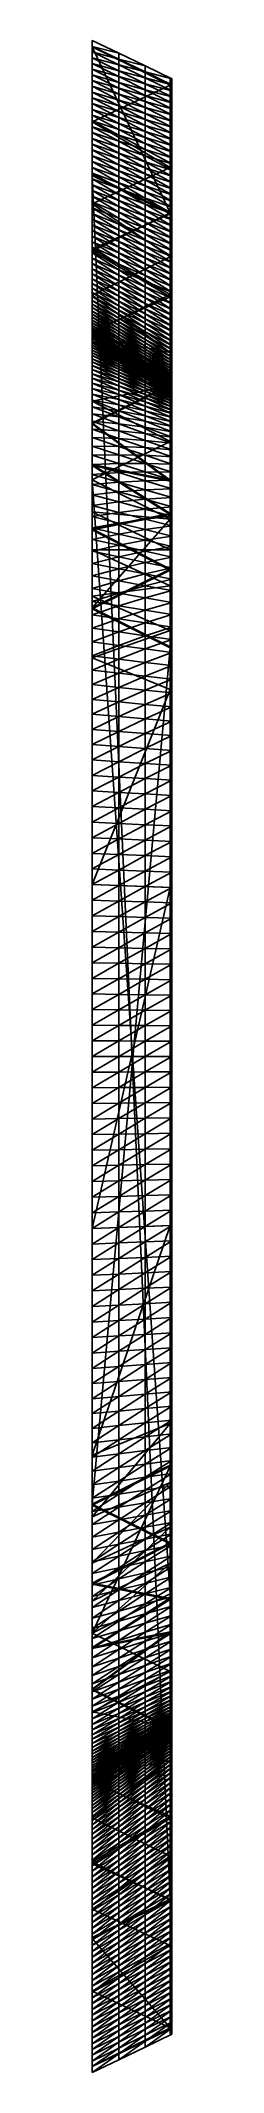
# Model space of a CAD drawing. Header units: metres. Extents: x -3 to 177, y -14 to 14.
# Drawn here: x 164.21 to 165.01, y -10.3 to 10.3 of the extents above; entities that cross this region are included whole.
import ezdxf

# ---------------------------------------------------------------- set-up
doc = ezdxf.new("R2010")
doc.units = ezdxf.units.M
for name, color, linetype, true_color in [('BULKHEAD_07', 7, 'Continuous', 0xdec086), ('DB_1', 7, 'Continuous', 0x99866a), ('FORE_PEAK', 7, 'Continuous', 0x74a6a7), ('HOLD_1', 7, 'Continuous', 0xe6b85c), ('HULL', 7, 'Continuous', 0x528ba5), ('PARTITION_1_P', 7, 'Continuous', 0xc9ac7a), ('PARTITION_1_S', 7, 'Continuous', 0xc9ac7a), ('WBT_1_P', 7, 'Continuous', 0x5891b3), ('WBT_1_S', 7, 'Continuous', 0x417c9f)]:
    doc.layers.add(name, color=color, linetype=linetype, true_color=true_color)

msp = doc.modelspace()

# ---------------------------------------------------------------- linework, layer by layer
at = {"layer": 'BULKHEAD_07'}
for points in [[(164.996, -9.848, 14.64), (164.996, -9.909, 14.781), (164.996, 9.909, 14.781)], [(164.996, 9.909, 14.781), (164.996, 9.908, 14.779), (164.996, 9.848, 14.638)], [(164.996, 9.848, 14.638), (164.996, -9.848, 14.64), (164.996, 9.909, 14.781)], [(164.996, 9.908, 14.779), (164.996, 9.909, 14.781), (165.004, 9.909, 14.781)], [(164.996, 9.908, 14.779), (165.004, 9.909, 14.781), (165.004, 9.908, 14.779)], [(164.996, 9.909, 14.781), (164.996, -9.909, 14.781), (165.004, -9.909, 14.781)], [(164.996, 9.909, 14.781), (165.004, -9.909, 14.781), (165.004, 9.909, 14.781)], [(164.996, 9.848, 14.638), (164.996, 9.908, 14.779), (165.004, 9.908, 14.779)], [(164.996, 9.848, 14.638), (165.004, 9.908, 14.779), (165.004, 9.848, 14.638)], [(165.004, 9.909, 14.781), (165.004, -9.909, 14.781), (165.004, -9.848, 14.64)], [(165.004, 9.848, 14.638), (165.004, 9.908, 14.779), (165.004, 9.909, 14.781)], [(165.004, 9.909, 14.781), (165.004, -9.848, 14.64), (165.004, 9.848, 14.638)], [(164.996, 9.848, 14.638), (164.996, 9.847, 14.636), (164.996, 9.787, 14.495)], [(164.996, -9.848, 14.64), (164.996, 9.848, 14.638), (164.996, -9.787, 14.497)], [(164.996, 9.787, 14.495), (164.996, -9.787, 14.497), (164.996, 9.848, 14.638)], [(164.996, 9.847, 14.636), (164.996, 9.848, 14.638), (165.004, 9.848, 14.638)], [(164.996, 9.847, 14.636), (165.004, 9.848, 14.638), (165.004, 9.847, 14.636)], [(164.996, 9.787, 14.495), (164.996, 9.847, 14.636), (165.004, 9.847, 14.636)], [(164.996, 9.787, 14.495), (165.004, 9.847, 14.636), (165.004, 9.787, 14.495)], [(164.996, 9.787, 14.495), (164.996, 9.786, 14.493), (164.996, 9.725, 14.352)], [(164.996, 9.787, 14.495), (164.996, -9.726, 14.353), (164.996, -9.787, 14.497)], [(164.996, -9.726, 14.353), (164.996, 9.787, 14.495), (164.996, 9.725, 14.352)], [(164.996, 9.786, 14.493), (164.996, 9.787, 14.495), (165.004, 9.787, 14.495)], [(164.996, 9.786, 14.493), (165.004, 9.787, 14.495), (165.004, 9.786, 14.493)], [(164.996, 9.725, 14.352), (164.996, 9.786, 14.493), (165.004, 9.786, 14.493)], [(164.996, 9.725, 14.352), (165.004, 9.786, 14.493), (165.004, 9.725, 14.352)], [(164.996, 9.725, 14.352), (164.996, 9.724, 14.35), (164.996, 9.664, 14.208)], [(164.996, 9.725, 14.352), (164.996, -9.664, 14.21), (164.996, -9.726, 14.353)], [(164.996, -9.664, 14.21), (164.996, 9.725, 14.352), (164.996, 9.664, 14.208)], [(164.996, 9.724, 14.35), (164.996, 9.725, 14.352), (165.004, 9.725, 14.352)], [(164.996, 9.724, 14.35), (165.004, 9.725, 14.352), (165.004, 9.724, 14.35)], [(164.996, 9.664, 14.208), (164.996, 9.724, 14.35), (165.004, 9.724, 14.35)], [(164.996, 9.664, 14.208), (165.004, 9.724, 14.35), (165.004, 9.664, 14.208)], [(165.004, 9.787, 14.495), (165.004, 9.847, 14.636), (165.004, 9.848, 14.638)], [(165.004, -9.787, 14.497), (165.004, 9.848, 14.638), (165.004, -9.848, 14.64)], [(165.004, 9.848, 14.638), (165.004, -9.787, 14.497), (165.004, 9.787, 14.495)], [(165.004, 9.725, 14.352), (165.004, 9.786, 14.493), (165.004, 9.787, 14.495)], [(165.004, -9.787, 14.497), (165.004, -9.726, 14.353), (165.004, 9.787, 14.495)], [(165.004, 9.725, 14.352), (165.004, 9.787, 14.495), (165.004, -9.726, 14.353)], [(165.004, 9.664, 14.208), (165.004, 9.724, 14.35), (165.004, 9.725, 14.352)], [(165.004, -9.726, 14.353), (165.004, -9.664, 14.21), (165.004, 9.725, 14.352)], [(165.004, 9.664, 14.208), (165.004, 9.725, 14.352), (165.004, -9.664, 14.21)], [(164.996, 9.664, 14.208), (164.996, 9.663, 14.207), (164.996, 9.602, 14.065)], [(164.996, 9.664, 14.208), (164.996, -9.603, 14.067), (164.996, -9.664, 14.21)], [(164.996, -9.603, 14.067), (164.996, 9.664, 14.208), (164.996, 9.602, 14.065)], [(164.996, 9.663, 14.207), (164.996, 9.664, 14.208), (165.004, 9.664, 14.208)], [(164.996, 9.663, 14.207), (165.004, 9.664, 14.208), (165.004, 9.663, 14.207)], [(164.996, 9.602, 14.065), (164.996, 9.663, 14.207), (165.004, 9.663, 14.207)], [(164.996, 9.602, 14.065), (165.004, 9.663, 14.207), (165.004, 9.602, 14.065)], [(164.996, 9.602, 14.065), (164.996, 9.601, 14.064), (164.996, 9.54, 13.922)], [(164.996, -9.603, 14.067), (164.996, 9.602, 14.065), (164.996, -9.541, 13.924)], [(164.996, 9.54, 13.922), (164.996, -9.541, 13.924), (164.996, 9.602, 14.065)], [(164.996, 9.601, 14.064), (164.996, 9.602, 14.065), (165.004, 9.602, 14.065)], [(164.996, 9.601, 14.064), (165.004, 9.602, 14.065), (165.004, 9.601, 14.064)], [(164.996, 9.54, 13.922), (164.996, 9.601, 14.064), (165.004, 9.601, 14.064)], [(164.996, 9.54, 13.922), (165.004, 9.601, 14.064), (165.004, 9.54, 13.922)], [(164.996, 9.54, 13.922), (164.996, 9.54, 13.921), (164.996, 9.479, 13.779)], [(164.996, -9.541, 13.924), (164.996, 9.54, 13.922), (164.996, -9.479, 13.781)], [(164.996, 9.479, 13.779), (164.996, -9.479, 13.781), (164.996, 9.54, 13.922)], [(164.996, 9.479, 13.779), (164.996, 9.54, 13.921), (165.004, 9.54, 13.921)], [(164.996, 9.479, 13.779), (165.004, 9.54, 13.921), (165.004, 9.479, 13.779)], [(164.996, 9.54, 13.921), (164.996, 9.54, 13.922), (165.004, 9.54, 13.922)], [(164.996, 9.54, 13.921), (165.004, 9.54, 13.922), (165.004, 9.54, 13.921)], [(165.004, 9.602, 14.065), (165.004, 9.663, 14.207), (165.004, 9.664, 14.208)], [(165.004, -9.664, 14.21), (165.004, -9.603, 14.067), (165.004, 9.664, 14.208)], [(165.004, 9.602, 14.065), (165.004, 9.664, 14.208), (165.004, -9.603, 14.067)], [(165.004, 9.54, 13.922), (165.004, 9.601, 14.064), (165.004, 9.602, 14.065)], [(165.004, -9.541, 13.924), (165.004, 9.602, 14.065), (165.004, -9.603, 14.067)], [(165.004, 9.602, 14.065), (165.004, -9.541, 13.924), (165.004, 9.54, 13.922)], [(165.004, 9.479, 13.779), (165.004, 9.54, 13.921), (165.004, 9.54, 13.922)], [(165.004, -9.479, 13.781), (165.004, 9.54, 13.922), (165.004, -9.541, 13.924)], [(165.004, 9.54, 13.922), (165.004, -9.479, 13.781), (165.004, 9.479, 13.779)], [(164.996, 9.479, 13.779), (164.996, 9.478, 13.778), (164.996, 9.417, 13.636)], [(164.996, -9.479, 13.781), (164.996, 9.479, 13.779), (164.996, -9.417, 13.638)], [(164.996, 9.417, 13.636), (164.996, -9.417, 13.638), (164.996, 9.479, 13.779)], [(164.996, 9.478, 13.778), (164.996, 9.479, 13.779), (165.004, 9.479, 13.779)], [(164.996, 9.478, 13.778), (165.004, 9.479, 13.779), (165.004, 9.478, 13.778)], [(164.996, 9.417, 13.636), (164.996, 9.478, 13.778), (165.004, 9.478, 13.778)], [(164.996, 9.417, 13.636), (165.004, 9.478, 13.778), (165.004, 9.417, 13.636)], [(164.996, 9.417, 13.636), (164.996, 9.416, 13.635), (164.996, 9.355, 13.493)], [(164.996, -9.417, 13.638), (164.996, 9.417, 13.636), (164.996, -9.355, 13.495)], [(164.996, 9.355, 13.493), (164.996, -9.355, 13.495), (164.996, 9.417, 13.636)], [(164.996, 9.416, 13.635), (164.996, 9.417, 13.636), (165.004, 9.417, 13.636)], [(164.996, 9.416, 13.635), (165.004, 9.417, 13.636), (165.004, 9.416, 13.635)], [(164.996, 9.355, 13.493), (164.996, 9.416, 13.635), (165.004, 9.416, 13.635)], [(164.996, 9.355, 13.493), (165.004, 9.416, 13.635), (165.004, 9.355, 13.493)], [(164.996, 9.355, 13.493), (164.996, 9.354, 13.492), (164.996, 9.293, 13.351)], [(164.996, -9.355, 13.495), (164.996, 9.355, 13.493), (164.996, -9.294, 13.352)], [(164.996, 9.293, 13.351), (164.996, -9.294, 13.352), (164.996, 9.355, 13.493)], [(164.996, 9.354, 13.492), (164.996, 9.355, 13.493), (165.004, 9.355, 13.493)], [(164.996, 9.354, 13.492), (165.004, 9.355, 13.493), (165.004, 9.354, 13.492)], [(164.996, 9.293, 13.351), (164.996, 9.354, 13.492), (165.004, 9.354, 13.492)], [(164.996, 9.293, 13.351), (165.004, 9.354, 13.492), (165.004, 9.293, 13.351)], [(164.996, 9.293, 13.351), (164.996, 9.292, 13.349), (164.996, 9.231, 13.208)], [(164.996, 9.293, 13.351), (164.996, -9.231, 13.209), (164.996, -9.294, 13.352)], [(164.996, -9.231, 13.209), (164.996, 9.293, 13.351), (164.996, 9.231, 13.208)], [(164.996, 9.292, 13.349), (164.996, 9.293, 13.351), (165.004, 9.293, 13.351)], [(164.996, 9.292, 13.349), (165.004, 9.293, 13.351), (165.004, 9.292, 13.349)], [(164.996, 9.231, 13.208), (164.996, 9.292, 13.349), (165.004, 9.292, 13.349)], [(164.996, 9.231, 13.208), (165.004, 9.292, 13.349), (165.004, 9.231, 13.208)], [(165.004, 9.417, 13.636), (165.004, 9.478, 13.778), (165.004, 9.479, 13.779)], [(165.004, -9.417, 13.638), (165.004, 9.479, 13.779), (165.004, -9.479, 13.781)], [(165.004, 9.479, 13.779), (165.004, -9.417, 13.638), (165.004, 9.417, 13.636)], [(165.004, 9.355, 13.493), (165.004, 9.416, 13.635), (165.004, 9.417, 13.636)], [(165.004, -9.355, 13.495), (165.004, 9.417, 13.636), (165.004, -9.417, 13.638)], [(165.004, 9.417, 13.636), (165.004, -9.355, 13.495), (165.004, 9.355, 13.493)], [(165.004, 9.293, 13.351), (165.004, 9.354, 13.492), (165.004, 9.355, 13.493)], [(165.004, -9.294, 13.352), (165.004, 9.355, 13.493), (165.004, -9.355, 13.495)], [(165.004, 9.355, 13.493), (165.004, -9.294, 13.352), (165.004, 9.293, 13.351)], [(165.004, 9.231, 13.208), (165.004, 9.292, 13.349), (165.004, 9.293, 13.351)], [(165.004, -9.294, 13.352), (165.004, -9.231, 13.209), (165.004, 9.293, 13.351)], [(165.004, 9.231, 13.208), (165.004, 9.293, 13.351), (165.004, -9.231, 13.209)], [(164.996, 9.231, 13.208), (164.996, 9.23, 13.206), (164.996, 9.169, 13.065)], [(164.996, -9.169, 13.066), (164.996, 9.231, 13.208), (164.996, 9.169, 13.065)], [(164.996, 9.231, 13.208), (164.996, -9.169, 13.066), (164.996, -9.231, 13.209)], [(164.996, 9.23, 13.206), (164.996, 9.231, 13.208), (165.004, 9.231, 13.208)], [(164.996, 9.23, 13.206), (165.004, 9.231, 13.208), (165.004, 9.23, 13.206)], [(164.996, 9.169, 13.065), (164.996, 9.23, 13.206), (165.004, 9.23, 13.206)], [(164.996, 9.169, 13.065), (165.004, 9.23, 13.206), (165.004, 9.169, 13.065)], [(164.996, 9.169, 13.065), (164.996, 9.168, 13.063), (164.996, 9.106, 12.922)], [(164.996, 9.169, 13.065), (164.996, -9.107, 12.924), (164.996, -9.169, 13.066)], [(164.996, -9.107, 12.924), (164.996, 9.169, 13.065), (164.996, 9.106, 12.922)], [(164.996, 9.168, 13.063), (164.996, 9.169, 13.065), (165.004, 9.169, 13.065)], [(164.996, 9.168, 13.063), (165.004, 9.169, 13.065), (165.004, 9.168, 13.063)], [(164.996, 9.106, 12.922), (164.996, 9.168, 13.063), (165.004, 9.168, 13.063)], [(164.996, 9.106, 12.922), (165.004, 9.168, 13.063), (165.004, 9.106, 12.922)], [(164.996, 9.106, 12.922), (164.996, 9.106, 12.921), (164.996, 9.044, 12.78)], [(164.996, 9.106, 12.922), (164.996, -9.044, 12.781), (164.996, -9.107, 12.924)], [(164.996, -9.044, 12.781), (164.996, 9.106, 12.922), (164.996, 9.044, 12.78)], [(164.996, 9.044, 12.78), (164.996, 9.106, 12.921), (165.004, 9.106, 12.921)], [(164.996, 9.044, 12.78), (165.004, 9.106, 12.921), (165.004, 9.044, 12.78)], [(164.996, 9.106, 12.921), (164.996, 9.106, 12.922), (165.004, 9.106, 12.922)], [(164.996, 9.106, 12.921), (165.004, 9.106, 12.922), (165.004, 9.106, 12.921)], [(165.004, 9.169, 13.065), (165.004, 9.23, 13.206), (165.004, 9.231, 13.208)], [(165.004, 9.169, 13.065), (165.004, 9.231, 13.208), (165.004, -9.169, 13.066)], [(165.004, -9.231, 13.209), (165.004, -9.169, 13.066), (165.004, 9.231, 13.208)], [(165.004, 9.106, 12.922), (165.004, 9.168, 13.063), (165.004, 9.169, 13.065)], [(165.004, -9.169, 13.066), (165.004, -9.107, 12.924), (165.004, 9.169, 13.065)], [(165.004, 9.106, 12.922), (165.004, 9.169, 13.065), (165.004, -9.107, 12.924)], [(165.004, 9.044, 12.78), (165.004, 9.106, 12.921), (165.004, 9.106, 12.922)], [(165.004, -9.107, 12.924), (165.004, -9.044, 12.781), (165.004, 9.106, 12.922)], [(165.004, 9.044, 12.78), (165.004, 9.106, 12.922), (165.004, -9.044, 12.781)], [(164.996, 9.044, 12.78), (164.996, 9.043, 12.778), (164.996, 8.981, 12.637)], [(164.996, 9.044, 12.78), (164.996, -8.982, 12.638), (164.996, -9.044, 12.781)], [(164.996, -8.982, 12.638), (164.996, 9.044, 12.78), (164.996, 8.981, 12.637)], [(164.996, 9.043, 12.778), (164.996, 9.044, 12.78), (165.004, 9.044, 12.78)], [(164.996, 9.043, 12.778), (165.004, 9.044, 12.78), (165.004, 9.043, 12.778)], [(164.996, 8.981, 12.637), (164.996, 9.043, 12.778), (165.004, 9.043, 12.778)], [(164.996, 8.981, 12.637), (165.004, 9.043, 12.778), (165.004, 8.981, 12.637)], [(164.996, 8.981, 12.637), (164.996, 8.98, 12.635), (164.996, 8.918, 12.494)], [(164.996, -8.919, 12.496), (164.996, 8.981, 12.637), (164.996, 8.918, 12.494)], [(164.996, 8.981, 12.637), (164.996, -8.919, 12.496), (164.996, -8.982, 12.638)], [(164.996, 8.98, 12.635), (164.996, 8.981, 12.637), (165.004, 8.981, 12.637)], [(164.996, 8.98, 12.635), (165.004, 8.981, 12.637), (165.004, 8.98, 12.635)], [(164.996, 8.918, 12.494), (164.996, 8.98, 12.635), (165.004, 8.98, 12.635)], [(164.996, 8.918, 12.494), (165.004, 8.98, 12.635), (165.004, 8.918, 12.494)], [(164.996, 8.918, 12.494), (164.996, -8.918, 12.494), (164.996, -8.919, 12.496)], [(164.996, -8.794, 12.211), (164.996, 8.918, 12.493), (164.996, 8.793, 12.209)], [(164.996, -8.918, 12.494), (164.996, 8.918, 12.494), (164.996, 8.918, 12.493)], [(164.996, 8.918, 12.493), (164.996, -8.794, 12.211), (164.996, -8.918, 12.494)], [(164.996, 8.793, 12.209), (164.996, 8.918, 12.493), (165.004, 8.918, 12.493)], [(164.996, 8.793, 12.209), (165.004, 8.918, 12.493), (165.004, 8.793, 12.209)], [(164.996, 8.918, 12.493), (164.996, 8.918, 12.494), (165.004, 8.918, 12.494)], [(164.996, 8.918, 12.493), (165.004, 8.918, 12.494), (165.004, 8.918, 12.493)], [(165.004, 8.981, 12.637), (165.004, 9.043, 12.778), (165.004, 9.044, 12.78)], [(165.004, -9.044, 12.781), (165.004, -8.982, 12.638), (165.004, 9.044, 12.78)], [(165.004, 8.981, 12.637), (165.004, 9.044, 12.78), (165.004, -8.982, 12.638)], [(165.004, 8.918, 12.494), (165.004, 8.98, 12.635), (165.004, 8.981, 12.637)], [(165.004, 8.918, 12.494), (165.004, 8.981, 12.637), (165.004, -8.919, 12.496)], [(165.004, -8.982, 12.638), (165.004, -8.919, 12.496), (165.004, 8.981, 12.637)], [(165.004, -8.919, 12.496), (165.004, -8.918, 12.494), (165.004, 8.918, 12.494)], [(165.004, 8.793, 12.209), (165.004, 8.918, 12.493), (165.004, -8.794, 12.211)], [(165.004, 8.918, 12.493), (165.004, 8.918, 12.494), (165.004, -8.918, 12.494)], [(165.004, -8.918, 12.494), (165.004, -8.794, 12.211), (165.004, 8.918, 12.493)], [(164.996, 8.793, 12.209), (164.996, 8.792, 12.208), (164.996, 8.73, 12.067)], [(164.996, 8.793, 12.209), (164.996, -8.731, 12.068), (164.996, -8.794, 12.211)], [(164.996, -8.731, 12.068), (164.996, 8.793, 12.209), (164.996, 8.73, 12.067)], [(164.996, 8.792, 12.208), (164.996, 8.793, 12.209), (165.004, 8.793, 12.209)], [(164.996, 8.792, 12.208), (165.004, 8.793, 12.209), (165.004, 8.792, 12.208)], [(164.996, 8.73, 12.067), (164.996, 8.792, 12.208), (165.004, 8.792, 12.208)], [(164.996, 8.73, 12.067), (165.004, 8.792, 12.208), (165.004, 8.73, 12.067)], [(164.996, 8.73, 12.067), (164.996, 8.73, 12.065), (164.996, 8.668, 11.924)], [(164.996, 8.73, 12.067), (164.996, -8.668, 11.925), (164.996, -8.731, 12.068)], [(164.996, -8.668, 11.925), (164.996, 8.73, 12.067), (164.996, 8.668, 11.924)], [(164.996, 8.668, 11.924), (164.996, 8.73, 12.065), (165.004, 8.73, 12.065)], [(164.996, 8.668, 11.924), (165.004, 8.73, 12.065), (165.004, 8.668, 11.924)], [(164.996, 8.73, 12.065), (164.996, 8.73, 12.067), (165.004, 8.73, 12.067)], [(164.996, 8.73, 12.065), (165.004, 8.73, 12.067), (165.004, 8.73, 12.065)], [(164.996, 8.668, 11.924), (164.996, 8.667, 11.923), (164.996, 8.605, 11.781)], [(164.996, 8.605, 11.781), (164.996, -8.605, 11.783), (164.996, 8.668, 11.924)], [(164.996, -8.668, 11.925), (164.996, 8.668, 11.924), (164.996, -8.605, 11.783)], [(164.996, 8.667, 11.923), (164.996, 8.668, 11.924), (165.004, 8.668, 11.924)], [(164.996, 8.667, 11.923), (165.004, 8.668, 11.924), (165.004, 8.667, 11.923)], [(164.996, 8.605, 11.781), (164.996, 8.667, 11.923), (165.004, 8.667, 11.923)], [(164.996, 8.605, 11.781), (165.004, 8.667, 11.923), (165.004, 8.605, 11.781)], [(165.004, 8.73, 12.067), (165.004, 8.792, 12.208), (165.004, 8.793, 12.209)], [(165.004, -8.794, 12.211), (165.004, -8.731, 12.068), (165.004, 8.793, 12.209)], [(165.004, 8.73, 12.067), (165.004, 8.793, 12.209), (165.004, -8.731, 12.068)], [(165.004, 8.668, 11.924), (165.004, 8.73, 12.065), (165.004, 8.73, 12.067)], [(165.004, -8.731, 12.068), (165.004, -8.668, 11.925), (165.004, 8.73, 12.067)], [(165.004, 8.668, 11.924), (165.004, 8.73, 12.067), (165.004, -8.668, 11.925)], [(165.004, 8.605, 11.781), (165.004, 8.667, 11.923), (165.004, 8.668, 11.924)], [(165.004, 8.668, 11.924), (165.004, -8.605, 11.783), (165.004, 8.605, 11.781)], [(165.004, -8.605, 11.783), (165.004, 8.668, 11.924), (165.004, -8.668, 11.925)], [(164.996, 8.605, 11.781), (164.996, 8.604, 11.78), (164.996, 8.542, 11.639)], [(164.996, -8.605, 11.783), (164.996, 8.605, 11.781), (164.996, -8.542, 11.64)], [(164.996, 8.542, 11.639), (164.996, -8.542, 11.64), (164.996, 8.605, 11.781)], [(164.996, 8.604, 11.78), (164.996, 8.605, 11.781), (165.004, 8.605, 11.781)], [(164.996, 8.604, 11.78), (165.004, 8.605, 11.781), (165.004, 8.604, 11.78)], [(164.996, 8.542, 11.639), (164.996, 8.604, 11.78), (165.004, 8.604, 11.78)], [(164.996, 8.542, 11.639), (165.004, 8.604, 11.78), (165.004, 8.542, 11.639)], [(164.996, 8.542, 11.639), (164.996, 8.541, 11.638), (164.996, 8.479, 11.496)], [(164.996, -8.542, 11.64), (164.996, 8.542, 11.639), (164.996, -8.48, 11.498)], [(164.996, 8.479, 11.496), (164.996, -8.48, 11.498), (164.996, 8.542, 11.639)], [(164.996, 8.541, 11.638), (164.996, 8.542, 11.639), (165.004, 8.542, 11.639)], [(164.996, 8.541, 11.638), (165.004, 8.542, 11.639), (165.004, 8.541, 11.638)], [(164.996, 8.479, 11.496), (164.996, 8.541, 11.638), (165.004, 8.541, 11.638)], [(164.996, 8.479, 11.496), (165.004, 8.541, 11.638), (165.004, 8.479, 11.496)], [(164.996, 8.479, 11.496), (164.996, 8.479, 11.495), (164.996, 8.416, 11.354)], [(164.996, -8.48, 11.498), (164.996, 8.479, 11.496), (164.996, -8.417, 11.355)], [(164.996, 8.416, 11.354), (164.996, -8.417, 11.355), (164.996, 8.479, 11.496)], [(164.996, 8.416, 11.354), (164.996, 8.479, 11.495), (165.004, 8.479, 11.495)], [(164.996, 8.416, 11.354), (165.004, 8.479, 11.495), (165.004, 8.416, 11.354)], [(164.996, 8.479, 11.495), (164.996, 8.479, 11.496), (165.004, 8.479, 11.496)], [(164.996, 8.479, 11.495), (165.004, 8.479, 11.496), (165.004, 8.479, 11.495)], [(165.004, 8.542, 11.639), (165.004, 8.604, 11.78), (165.004, 8.605, 11.781)], [(165.004, -8.542, 11.64), (165.004, 8.605, 11.781), (165.004, -8.605, 11.783)], [(165.004, 8.605, 11.781), (165.004, -8.542, 11.64), (165.004, 8.542, 11.639)], [(165.004, 8.479, 11.496), (165.004, 8.541, 11.638), (165.004, 8.542, 11.639)], [(165.004, -8.48, 11.498), (165.004, 8.542, 11.639), (165.004, -8.542, 11.64)], [(165.004, 8.542, 11.639), (165.004, -8.48, 11.498), (165.004, 8.479, 11.496)], [(165.004, 8.416, 11.354), (165.004, 8.479, 11.495), (165.004, 8.479, 11.496)], [(165.004, -8.417, 11.355), (165.004, 8.479, 11.496), (165.004, -8.48, 11.498)], [(165.004, 8.479, 11.496), (165.004, -8.417, 11.355), (165.004, 8.416, 11.354)], [(164.996, 8.416, 11.354), (164.996, 8.416, 11.353), (164.996, 8.354, 11.211)], [(164.996, -8.417, 11.355), (164.996, 8.416, 11.354), (164.996, -8.354, 11.212)], [(164.996, 8.354, 11.211), (164.996, -8.354, 11.212), (164.996, 8.416, 11.354)], [(164.996, 8.354, 11.211), (164.996, 8.416, 11.353), (165.004, 8.416, 11.353)], [(164.996, 8.354, 11.211), (165.004, 8.416, 11.353), (165.004, 8.354, 11.211)], [(164.996, 8.416, 11.353), (164.996, 8.416, 11.354), (165.004, 8.416, 11.354)], [(164.996, 8.416, 11.353), (165.004, 8.416, 11.354), (165.004, 8.416, 11.353)], [(164.996, 8.354, 11.211), (164.996, 8.353, 11.21), (164.996, 8.292, 11.068)], [(164.996, -8.354, 11.212), (164.996, 8.354, 11.211), (164.996, -8.292, 11.07)], [(164.996, 8.292, 11.068), (164.996, -8.292, 11.07), (164.996, 8.354, 11.211)], [(164.996, 8.353, 11.21), (164.996, 8.354, 11.211), (165.004, 8.354, 11.211)], [(164.996, 8.353, 11.21), (165.004, 8.354, 11.211), (165.004, 8.353, 11.21)], [(164.996, 8.292, 11.068), (164.996, 8.353, 11.21), (165.004, 8.353, 11.21)], [(164.996, 8.292, 11.068), (165.004, 8.353, 11.21), (165.004, 8.292, 11.068)], [(164.996, 8.292, 11.068), (164.996, 8.291, 11.067), (164.996, 8.23, 10.925)], [(164.996, -8.292, 11.07), (164.996, 8.292, 11.068), (164.996, -8.23, 10.927)], [(164.996, 8.23, 10.925), (164.996, -8.23, 10.927), (164.996, 8.292, 11.068)], [(164.996, 8.291, 11.067), (164.996, 8.292, 11.068), (165.004, 8.292, 11.068)], [(164.996, 8.291, 11.067), (165.004, 8.292, 11.068), (165.004, 8.291, 11.067)], [(164.996, 8.23, 10.925), (164.996, 8.291, 11.067), (165.004, 8.291, 11.067)], [(164.996, 8.23, 10.925), (165.004, 8.291, 11.067), (165.004, 8.23, 10.925)], [(165.004, 8.354, 11.211), (165.004, 8.416, 11.353), (165.004, 8.416, 11.354)], [(165.004, -8.354, 11.212), (165.004, 8.416, 11.354), (165.004, -8.417, 11.355)], [(165.004, 8.416, 11.354), (165.004, -8.354, 11.212), (165.004, 8.354, 11.211)], [(165.004, 8.292, 11.068), (165.004, 8.353, 11.21), (165.004, 8.354, 11.211)], [(165.004, -8.292, 11.07), (165.004, 8.354, 11.211), (165.004, -8.354, 11.212)], [(165.004, 8.354, 11.211), (165.004, -8.292, 11.07), (165.004, 8.292, 11.068)], [(165.004, 8.23, 10.925), (165.004, 8.291, 11.067), (165.004, 8.292, 11.068)], [(165.004, -8.23, 10.927), (165.004, 8.292, 11.068), (165.004, -8.292, 11.07)], [(165.004, 8.292, 11.068), (165.004, -8.23, 10.927), (165.004, 8.23, 10.925)], [(164.996, 8.23, 10.925), (164.996, 8.229, 10.924), (164.996, 8.168, 10.782)], [(164.996, -8.23, 10.927), (164.996, 8.23, 10.925), (164.996, -8.168, 10.784)], [(164.996, 8.168, 10.782), (164.996, -8.168, 10.784), (164.996, 8.23, 10.925)], [(164.996, 8.229, 10.924), (164.996, 8.23, 10.925), (165.004, 8.23, 10.925)], [(164.996, 8.229, 10.924), (165.004, 8.23, 10.925), (165.004, 8.229, 10.924)], [(164.996, 8.168, 10.782), (164.996, 8.229, 10.924), (165.004, 8.229, 10.924)], [(164.996, 8.168, 10.782), (165.004, 8.229, 10.924), (165.004, 8.168, 10.782)], [(164.996, 8.168, 10.782), (164.996, 8.167, 10.781), (164.996, 8.106, 10.639)], [(164.996, -8.168, 10.784), (164.996, 8.168, 10.782), (164.996, -8.107, 10.64)], [(164.996, 8.106, 10.639), (164.996, -8.107, 10.64), (164.996, 8.168, 10.782)], [(164.996, 8.167, 10.781), (164.996, 8.168, 10.782), (165.004, 8.168, 10.782)], [(164.996, 8.167, 10.781), (165.004, 8.168, 10.782), (165.004, 8.167, 10.781)], [(164.996, 8.106, 10.639), (164.996, 8.167, 10.781), (165.004, 8.167, 10.781)], [(164.996, 8.106, 10.639), (165.004, 8.167, 10.781), (165.004, 8.106, 10.639)], [(164.996, 8.106, 10.639), (164.996, 8.106, 10.638), (164.996, 8.045, 10.496)], [(164.996, -8.107, 10.64), (164.996, 8.106, 10.639), (164.996, -8.046, 10.497)], [(164.996, 8.045, 10.496), (164.996, -8.046, 10.497), (164.996, 8.106, 10.639)], [(164.996, 8.045, 10.496), (164.996, 8.106, 10.638), (165.004, 8.106, 10.638)], [(164.996, 8.045, 10.496), (165.004, 8.106, 10.638), (165.004, 8.045, 10.496)], [(164.996, 8.106, 10.638), (164.996, 8.106, 10.639), (165.004, 8.106, 10.639)], [(164.996, 8.106, 10.638), (165.004, 8.106, 10.639), (165.004, 8.106, 10.638)], [(164.996, 8.045, 10.496), (164.996, 8.045, 10.495), (164.996, 7.984, 10.353)], [(164.996, -8.046, 10.497), (164.996, 8.045, 10.496), (164.996, -7.985, 10.354)], [(164.996, 7.984, 10.353), (164.996, -7.985, 10.354), (164.996, 8.045, 10.496)], [(164.996, 7.984, 10.353), (164.996, 8.045, 10.495), (165.004, 8.045, 10.495)], [(164.996, 7.984, 10.353), (165.004, 8.045, 10.495), (165.004, 7.984, 10.353)], [(164.996, 8.045, 10.495), (164.996, 8.045, 10.496), (165.004, 8.045, 10.496)], [(164.996, 8.045, 10.495), (165.004, 8.045, 10.496), (165.004, 8.045, 10.495)], [(165.004, 8.168, 10.782), (165.004, 8.229, 10.924), (165.004, 8.23, 10.925)], [(165.004, -8.168, 10.784), (165.004, 8.23, 10.925), (165.004, -8.23, 10.927)], [(165.004, 8.23, 10.925), (165.004, -8.168, 10.784), (165.004, 8.168, 10.782)], [(165.004, 8.106, 10.639), (165.004, 8.167, 10.781), (165.004, 8.168, 10.782)], [(165.004, -8.107, 10.64), (165.004, 8.168, 10.782), (165.004, -8.168, 10.784)], [(165.004, 8.168, 10.782), (165.004, -8.107, 10.64), (165.004, 8.106, 10.639)], [(165.004, 8.045, 10.496), (165.004, 8.106, 10.638), (165.004, 8.106, 10.639)], [(165.004, -8.046, 10.497), (165.004, 8.106, 10.639), (165.004, -8.107, 10.64)], [(165.004, 8.106, 10.639), (165.004, -8.046, 10.497), (165.004, 8.045, 10.496)], [(165.004, 7.984, 10.353), (165.004, 8.045, 10.495), (165.004, 8.045, 10.496)], [(165.004, -7.985, 10.354), (165.004, 8.045, 10.496), (165.004, -8.046, 10.497)], [(165.004, 8.045, 10.496), (165.004, -7.985, 10.354), (165.004, 7.984, 10.353)], [(164.996, 7.984, 10.353), (164.996, 7.984, 10.351), (164.996, 7.924, 10.209)], [(164.996, -7.985, 10.354), (164.996, 7.984, 10.353), (164.996, -7.924, 10.21)], [(164.996, 7.924, 10.209), (164.996, -7.924, 10.21), (164.996, 7.984, 10.353)], [(164.996, 7.924, 10.209), (164.996, 7.984, 10.351), (165.004, 7.984, 10.351)], [(164.996, 7.924, 10.209), (165.004, 7.984, 10.351), (165.004, 7.924, 10.209)], [(164.996, 7.984, 10.351), (164.996, 7.984, 10.353), (165.004, 7.984, 10.353)], [(164.996, 7.984, 10.351), (165.004, 7.984, 10.353), (165.004, 7.984, 10.351)], [(164.996, 7.924, 10.209), (164.996, 7.923, 10.208), (164.996, 7.863, 10.065)], [(164.996, -7.924, 10.21), (164.996, 7.924, 10.209), (164.996, -7.864, 10.067)], [(164.996, 7.863, 10.065), (164.996, -7.864, 10.067), (164.996, 7.924, 10.209)], [(164.996, 7.923, 10.208), (164.996, 7.924, 10.209), (165.004, 7.924, 10.209)], [(164.996, 7.923, 10.208), (165.004, 7.924, 10.209), (165.004, 7.923, 10.208)], [(164.996, 7.863, 10.065), (164.996, 7.923, 10.208), (165.004, 7.923, 10.208)], [(164.996, 7.863, 10.065), (165.004, 7.923, 10.208), (165.004, 7.863, 10.065)], [(164.996, 7.863, 10.065), (164.996, 7.863, 10.064), (164.996, 7.803, 9.922)], [(164.996, -7.864, 10.067), (164.996, 7.863, 10.065), (164.996, -7.803, 9.923)], [(164.996, 7.803, 9.922), (164.996, -7.803, 9.923), (164.996, 7.863, 10.065)], [(164.996, 7.803, 9.922), (164.996, 7.863, 10.064), (165.004, 7.863, 10.064)], [(164.996, 7.803, 9.922), (165.004, 7.863, 10.064), (165.004, 7.803, 9.922)], [(164.996, 7.863, 10.064), (164.996, 7.863, 10.065), (165.004, 7.863, 10.065)], [(164.996, 7.863, 10.064), (165.004, 7.863, 10.065), (165.004, 7.863, 10.064)], [(165.004, 7.924, 10.209), (165.004, 7.984, 10.351), (165.004, 7.984, 10.353)], [(165.004, -7.924, 10.21), (165.004, 7.984, 10.353), (165.004, -7.985, 10.354)], [(165.004, 7.984, 10.353), (165.004, -7.924, 10.21), (165.004, 7.924, 10.209)], [(165.004, 7.863, 10.065), (165.004, 7.923, 10.208), (165.004, 7.924, 10.209)], [(165.004, -7.864, 10.067), (165.004, 7.924, 10.209), (165.004, -7.924, 10.21)], [(165.004, 7.924, 10.209), (165.004, -7.864, 10.067), (165.004, 7.863, 10.065)], [(165.004, 7.803, 9.922), (165.004, 7.863, 10.064), (165.004, 7.863, 10.065)], [(165.004, -7.803, 9.923), (165.004, 7.863, 10.065), (165.004, -7.864, 10.067)], [(165.004, 7.863, 10.065), (165.004, -7.803, 9.923), (165.004, 7.803, 9.922)], [(164.996, 7.803, 9.922), (164.996, 7.803, 9.921), (164.996, 7.743, 9.778)], [(164.996, -7.803, 9.923), (164.996, 7.803, 9.922), (164.996, -7.744, 9.779)], [(164.996, 7.743, 9.778), (164.996, -7.744, 9.779), (164.996, 7.803, 9.922)], [(164.996, 7.743, 9.778), (164.996, 7.803, 9.921), (165.004, 7.803, 9.921)], [(164.996, 7.743, 9.778), (165.004, 7.803, 9.921), (165.004, 7.743, 9.778)], [(164.996, 7.803, 9.921), (164.996, 7.803, 9.922), (165.004, 7.803, 9.922)], [(164.996, 7.803, 9.921), (165.004, 7.803, 9.922), (165.004, 7.803, 9.921)], [(164.996, 7.743, 9.778), (164.996, 7.743, 9.777), (164.996, 7.684, 9.634)], [(164.996, -7.744, 9.779), (164.996, 7.743, 9.778), (164.996, -7.684, 9.635)], [(164.996, 7.684, 9.634), (164.996, -7.684, 9.635), (164.996, 7.743, 9.778)], [(164.996, 7.684, 9.634), (164.996, 7.743, 9.777), (165.004, 7.743, 9.777)], [(164.996, 7.684, 9.634), (165.004, 7.743, 9.777), (165.004, 7.684, 9.634)], [(164.996, 7.743, 9.777), (164.996, 7.743, 9.778), (165.004, 7.743, 9.778)], [(164.996, 7.743, 9.777), (165.004, 7.743, 9.778), (165.004, 7.743, 9.777)], [(164.996, -7.684, 9.635), (164.996, 7.684, 9.634), (164.996, -7.625, 9.491)], [(164.996, 7.625, 9.49), (164.996, -7.625, 9.491), (164.996, 7.684, 9.634)], [(164.996, 7.625, 9.49), (164.996, 7.684, 9.634), (165.004, 7.684, 9.634)], [(164.996, 7.625, 9.49), (165.004, 7.684, 9.634), (165.004, 7.625, 9.49)], [(164.996, 7.567, 9.345), (164.996, -7.567, 9.346), (164.996, 7.625, 9.49)], [(164.996, -7.625, 9.491), (164.996, 7.625, 9.49), (164.996, -7.567, 9.346)], [(164.996, 7.567, 9.345), (164.996, 7.625, 9.49), (165.004, 7.625, 9.49)], [(164.996, 7.567, 9.345), (165.004, 7.625, 9.49), (165.004, 7.567, 9.345)], [(165.004, 7.743, 9.778), (165.004, 7.803, 9.921), (165.004, 7.803, 9.922)], [(165.004, -7.744, 9.779), (165.004, 7.803, 9.922), (165.004, -7.803, 9.923)], [(165.004, 7.803, 9.922), (165.004, -7.744, 9.779), (165.004, 7.743, 9.778)], [(165.004, 7.684, 9.634), (165.004, 7.743, 9.777), (165.004, 7.743, 9.778)], [(165.004, -7.684, 9.635), (165.004, 7.743, 9.778), (165.004, -7.744, 9.779)], [(165.004, 7.743, 9.778), (165.004, -7.684, 9.635), (165.004, 7.684, 9.634)], [(165.004, -7.625, 9.491), (165.004, 7.684, 9.634), (165.004, -7.684, 9.635)], [(165.004, 7.684, 9.634), (165.004, -7.625, 9.491), (165.004, 7.625, 9.49)], [(165.004, 7.625, 9.49), (165.004, -7.567, 9.346), (165.004, 7.567, 9.345)], [(165.004, -7.567, 9.346), (165.004, 7.625, 9.49), (165.004, -7.625, 9.491)], [(164.996, -7.567, 9.346), (164.996, 7.567, 9.345), (164.996, -7.51, 9.201)], [(164.996, 7.51, 9.2), (164.996, -7.51, 9.201), (164.996, 7.567, 9.345)], [(164.996, 7.51, 9.2), (164.996, 7.567, 9.345), (165.004, 7.567, 9.345)], [(164.996, 7.51, 9.2), (165.004, 7.567, 9.345), (165.004, 7.51, 9.2)], [(164.996, -7.51, 9.201), (164.996, 7.51, 9.2), (164.996, -7.454, 9.055)], [(164.996, 7.454, 9.054), (164.996, -7.454, 9.055), (164.996, 7.51, 9.2)], [(164.996, 7.454, 9.054), (164.996, 7.51, 9.2), (165.004, 7.51, 9.2)], [(164.996, 7.454, 9.054), (165.004, 7.51, 9.2), (165.004, 7.454, 9.054)], [(164.996, 7.399, 8.908), (164.996, -7.4, 8.909), (164.996, 7.454, 9.054)], [(164.996, -7.454, 9.055), (164.996, 7.454, 9.054), (164.996, -7.4, 8.909)], [(164.996, 7.399, 8.908), (164.996, 7.454, 9.054), (165.004, 7.454, 9.054)], [(164.996, 7.399, 8.908), (165.004, 7.454, 9.054), (165.004, 7.399, 8.908)], [(165.004, -7.51, 9.201), (165.004, 7.567, 9.345), (165.004, -7.567, 9.346)], [(165.004, 7.567, 9.345), (165.004, -7.51, 9.201), (165.004, 7.51, 9.2)], [(165.004, -7.454, 9.055), (165.004, 7.51, 9.2), (165.004, -7.51, 9.201)], [(165.004, 7.51, 9.2), (165.004, -7.454, 9.055), (165.004, 7.454, 9.054)], [(165.004, 7.454, 9.054), (165.004, -7.4, 8.909), (165.004, 7.399, 8.908)], [(165.004, -7.4, 8.909), (165.004, 7.454, 9.054), (165.004, -7.454, 9.055)], [(164.996, 7.346, 8.762), (164.996, -7.347, 8.763), (164.996, 7.399, 8.908)], [(164.996, -7.4, 8.909), (164.996, 7.399, 8.908), (164.996, -7.347, 8.763)], [(164.996, 7.346, 8.762), (164.996, 7.399, 8.908), (165.004, 7.399, 8.908)], [(164.996, 7.346, 8.762), (165.004, 7.399, 8.908), (165.004, 7.346, 8.762)], [(164.996, 7.296, 8.614), (164.996, -7.296, 8.614), (164.996, 7.346, 8.762)], [(164.996, -7.347, 8.763), (164.996, 7.346, 8.762), (164.996, -7.296, 8.614)], [(164.996, 7.296, 8.614), (164.996, 7.346, 8.762), (165.004, 7.346, 8.762)], [(164.996, 7.296, 8.614), (165.004, 7.346, 8.762), (165.004, 7.296, 8.614)], [(164.996, 7.248, 8.466), (164.996, -7.248, 8.466), (164.996, 7.296, 8.614)], [(164.996, -7.296, 8.614), (164.996, 7.296, 8.614), (164.996, -7.248, 8.466)], [(164.996, 7.248, 8.466), (164.996, 7.296, 8.614), (165.004, 7.296, 8.614)], [(164.996, 7.248, 8.466), (165.004, 7.296, 8.614), (165.004, 7.248, 8.466)], [(164.996, 7.203, 8.316), (164.996, -7.248, 8.466), (164.996, 7.248, 8.466)], [(164.996, -7.248, 8.466), (164.996, 7.248, 8.466), (164.996, -7.248, 8.466)], [(164.996, 7.203, 8.316), (164.996, 7.248, 8.466), (165.004, 7.248, 8.466)], [(164.996, 7.203, 8.316), (165.004, 7.248, 8.466), (165.004, 7.203, 8.316)], [(165.004, 7.399, 8.908), (165.004, -7.347, 8.763), (165.004, 7.346, 8.762)], [(165.004, -7.347, 8.763), (165.004, 7.399, 8.908), (165.004, -7.4, 8.909)], [(165.004, 7.346, 8.762), (165.004, -7.296, 8.614), (165.004, 7.296, 8.614)], [(165.004, -7.296, 8.614), (165.004, 7.346, 8.762), (165.004, -7.347, 8.763)], [(165.004, 7.296, 8.614), (165.004, -7.248, 8.466), (165.004, 7.248, 8.466)], [(165.004, -7.248, 8.466), (165.004, 7.296, 8.614), (165.004, -7.296, 8.614)], [(165.004, 7.248, 8.466), (165.004, -7.248, 8.466), (165.004, 7.203, 8.316)], [(165.004, -7.248, 8.466), (165.004, 7.248, 8.466), (165.004, -7.248, 8.466)], [(164.996, -7.248, 8.466), (164.996, 7.203, 8.316), (164.996, -7.203, 8.316)], [(164.996, 7.16, 8.166), (164.996, -7.203, 8.316), (164.996, 7.203, 8.316)], [(164.996, 7.16, 8.166), (164.996, 7.203, 8.316), (165.004, 7.203, 8.316)], [(164.996, 7.16, 8.166), (165.004, 7.203, 8.316), (165.004, 7.16, 8.166)], [(164.996, -7.203, 8.316), (164.996, 7.16, 8.166), (164.996, -7.16, 8.166)], [(164.996, 7.121, 8.015), (164.996, -7.16, 8.166), (164.996, 7.16, 8.166)], [(164.996, 7.121, 8.015), (164.996, 7.16, 8.166), (165.004, 7.16, 8.166)], [(164.996, 7.121, 8.015), (165.004, 7.16, 8.166), (165.004, 7.121, 8.015)], [(164.996, -7.16, 8.166), (164.996, 7.121, 8.015), (164.996, -7.121, 8.015)], [(164.996, 7.084, 7.864), (164.996, -7.121, 8.015), (164.996, 7.121, 8.015)], [(164.996, 7.084, 7.864), (164.996, 7.121, 8.015), (165.004, 7.121, 8.015)], [(164.996, 7.084, 7.864), (165.004, 7.121, 8.015), (165.004, 7.084, 7.864)], [(164.996, -7.121, 8.015), (164.996, 7.084, 7.864), (164.996, -7.084, 7.864)], [(164.996, 7.051, 7.711), (164.996, -7.084, 7.864), (164.996, 7.084, 7.864)], [(164.996, 7.051, 7.711), (164.996, 7.084, 7.864), (165.004, 7.084, 7.864)], [(164.996, 7.051, 7.711), (165.004, 7.084, 7.864), (165.004, 7.051, 7.711)], [(164.996, -7.084, 7.864), (164.996, 7.051, 7.711), (164.996, -7.051, 7.711)], [(164.996, -7.051, 7.711), (164.996, 7.051, 7.711), (164.996, -7.019, 7.558)], [(164.996, 7.019, 7.558), (164.996, -7.019, 7.558), (164.996, 7.051, 7.711)], [(164.996, 7.019, 7.558), (164.996, 7.051, 7.711), (165.004, 7.051, 7.711)], [(164.996, 7.019, 7.558), (165.004, 7.051, 7.711), (165.004, 7.019, 7.558)], [(164.996, -7.019, 7.558), (164.996, 7.019, 7.558), (164.996, -6.989, 7.405)], [(164.996, 6.989, 7.404), (164.996, -6.989, 7.405), (164.996, 7.019, 7.558)], [(164.996, 6.989, 7.404), (164.996, 7.019, 7.558), (165.004, 7.019, 7.558)], [(164.996, 6.989, 7.404), (165.004, 7.019, 7.558), (165.004, 6.989, 7.404)], [(165.004, -7.203, 8.316), (165.004, 7.203, 8.316), (165.004, -7.248, 8.466)], [(165.004, 7.203, 8.316), (165.004, -7.203, 8.316), (165.004, 7.16, 8.166)], [(165.004, -7.16, 8.166), (165.004, 7.16, 8.166), (165.004, -7.203, 8.316)], [(165.004, 7.16, 8.166), (165.004, -7.16, 8.166), (165.004, 7.121, 8.015)], [(165.004, -7.121, 8.015), (165.004, 7.121, 8.015), (165.004, -7.16, 8.166)], [(165.004, 7.121, 8.015), (165.004, -7.121, 8.015), (165.004, 7.084, 7.864)], [(165.004, -7.084, 7.864), (165.004, 7.084, 7.864), (165.004, -7.121, 8.015)], [(165.004, 7.084, 7.864), (165.004, -7.084, 7.864), (165.004, 7.051, 7.711)], [(165.004, -7.051, 7.711), (165.004, 7.051, 7.711), (165.004, -7.084, 7.864)], [(165.004, -7.019, 7.558), (165.004, 7.051, 7.711), (165.004, -7.051, 7.711)], [(165.004, 7.051, 7.711), (165.004, -7.019, 7.558), (165.004, 7.019, 7.558)], [(165.004, -6.989, 7.405), (165.004, 7.019, 7.558), (165.004, -7.019, 7.558)], [(165.004, 7.019, 7.558), (165.004, -6.989, 7.405), (165.004, 6.989, 7.404)], [(164.996, 6.962, 7.251), (164.996, -6.962, 7.252), (164.996, 6.989, 7.404)], [(164.996, -6.989, 7.405), (164.996, 6.989, 7.404), (164.996, -6.962, 7.252)], [(164.996, 6.962, 7.251), (164.996, 6.989, 7.404), (165.004, 6.989, 7.404)], [(164.996, 6.962, 7.251), (165.004, 6.989, 7.404), (165.004, 6.962, 7.251)], [(164.996, -6.962, 7.252), (164.996, 6.962, 7.251), (164.996, -6.936, 7.098)], [(164.996, 6.936, 7.098), (164.996, -6.936, 7.098), (164.996, 6.962, 7.251)], [(164.996, 6.936, 7.098), (164.996, 6.962, 7.251), (165.004, 6.962, 7.251)], [(164.996, 6.936, 7.098), (165.004, 6.962, 7.251), (165.004, 6.936, 7.098)], [(164.996, -6.936, 7.098), (164.996, 6.936, 7.098), (164.996, -6.913, 6.944)], [(164.996, 6.913, 6.943), (164.996, -6.913, 6.944), (164.996, 6.936, 7.098)], [(164.996, 6.913, 6.943), (164.996, 6.936, 7.098), (165.004, 6.936, 7.098)], [(164.996, 6.913, 6.943), (165.004, 6.936, 7.098), (165.004, 6.913, 6.943)], [(164.996, 6.891, 6.788), (164.996, -6.891, 6.789), (164.996, 6.913, 6.943)], [(164.996, -6.913, 6.944), (164.996, 6.913, 6.943), (164.996, -6.891, 6.789)], [(164.996, 6.891, 6.788), (164.996, 6.913, 6.943), (165.004, 6.913, 6.943)], [(164.996, 6.891, 6.788), (165.004, 6.913, 6.943), (165.004, 6.891, 6.788)], [(164.996, 6.871, 6.634), (164.996, -6.871, 6.635), (164.996, 6.891, 6.788)], [(164.996, -6.891, 6.789), (164.996, 6.891, 6.788), (164.996, -6.871, 6.635)], [(164.996, 6.871, 6.634), (164.996, 6.891, 6.788), (165.004, 6.891, 6.788)], [(164.996, 6.871, 6.634), (165.004, 6.891, 6.788), (165.004, 6.871, 6.634)], [(164.996, 6.853, 6.479), (164.996, -6.853, 6.481), (164.996, 6.871, 6.634)], [(164.996, -6.871, 6.635), (164.996, 6.871, 6.634), (164.996, -6.853, 6.481)], [(164.996, 6.853, 6.479), (164.996, 6.871, 6.634), (165.004, 6.871, 6.634)], [(164.996, 6.853, 6.479), (165.004, 6.871, 6.634), (165.004, 6.853, 6.479)], [(164.996, 6.836, 6.324), (164.996, -6.836, 6.326), (164.996, 6.853, 6.479)], [(164.996, -6.853, 6.48), (164.996, 6.853, 6.479), (164.996, -6.836, 6.326)], [(164.996, -6.853, 6.481), (164.996, 6.853, 6.479), (164.996, -6.853, 6.48)], [(164.996, 6.836, 6.324), (164.996, 6.853, 6.479), (165.004, 6.853, 6.479)], [(164.996, 6.836, 6.324), (165.004, 6.853, 6.479), (165.004, 6.836, 6.324)], [(164.996, 6.821, 6.17), (164.996, -6.821, 6.17), (164.996, 6.836, 6.324)], [(164.996, -6.836, 6.325), (164.996, 6.836, 6.324), (164.996, -6.821, 6.17)], [(164.996, -6.836, 6.326), (164.996, 6.836, 6.324), (164.996, -6.836, 6.325)], [(164.996, 6.821, 6.17), (164.996, 6.836, 6.324), (165.004, 6.836, 6.324)], [(164.996, 6.821, 6.17), (165.004, 6.836, 6.324), (165.004, 6.821, 6.17)], [(164.996, 6.821, 6.169), (164.996, 6.806, 6.015), (164.996, 6.806, 6.014)], [(164.996, 6.806, 6.014), (164.996, -6.806, 6.015), (164.996, 6.821, 6.169)], [(164.996, -6.821, 6.17), (164.996, 6.821, 6.169), (164.996, -6.806, 6.015)], [(164.996, 6.821, 6.169), (164.996, -6.821, 6.17), (164.996, 6.821, 6.17)], [(164.996, 6.806, 6.015), (164.996, 6.821, 6.169), (165.004, 6.821, 6.169)], [(164.996, 6.806, 6.015), (165.004, 6.821, 6.169), (165.004, 6.806, 6.015)], [(164.996, 6.821, 6.169), (164.996, 6.821, 6.17), (165.004, 6.821, 6.17)], [(164.996, 6.821, 6.169), (165.004, 6.821, 6.17), (165.004, 6.821, 6.169)], [(164.996, 6.806, 6.014), (164.996, 6.792, 5.86), (164.996, 6.792, 5.859)], [(164.996, 6.792, 5.859), (164.996, 1.715, 0.012), (164.996, 6.806, 6.014)], [(164.996, -1.715, 0.012), (164.996, 6.806, 6.014), (164.996, 1.715, 0.012)], [(164.996, -1.715, 0.012), (164.996, -6.806, 6.015), (164.996, 6.806, 6.014)], [(164.996, 6.792, 5.86), (164.996, 6.806, 6.014), (165.004, 6.806, 6.014)], [(164.996, 6.792, 5.86), (165.004, 6.806, 6.014), (165.004, 6.792, 5.86)], [(164.996, 6.806, 6.014), (164.996, 6.806, 6.015), (165.004, 6.806, 6.015)], [(164.996, 6.806, 6.014), (165.004, 6.806, 6.015), (165.004, 6.806, 6.014)], [(165.004, 6.989, 7.404), (165.004, -6.962, 7.252), (165.004, 6.962, 7.251)], [(165.004, -6.962, 7.252), (165.004, 6.989, 7.404), (165.004, -6.989, 7.405)], [(165.004, -6.936, 7.098), (165.004, 6.962, 7.251), (165.004, -6.962, 7.252)], [(165.004, 6.962, 7.251), (165.004, -6.936, 7.098), (165.004, 6.936, 7.098)], [(165.004, -6.913, 6.944), (165.004, 6.936, 7.098), (165.004, -6.936, 7.098)], [(165.004, 6.936, 7.098), (165.004, -6.913, 6.944), (165.004, 6.913, 6.943)], [(165.004, 6.913, 6.943), (165.004, -6.891, 6.789), (165.004, 6.891, 6.788)], [(165.004, -6.891, 6.789), (165.004, 6.913, 6.943), (165.004, -6.913, 6.944)], [(165.004, 6.891, 6.788), (165.004, -6.871, 6.635), (165.004, 6.871, 6.634)], [(165.004, -6.871, 6.635), (165.004, 6.891, 6.788), (165.004, -6.891, 6.789)], [(165.004, 6.871, 6.634), (165.004, -6.853, 6.481), (165.004, 6.853, 6.479)], [(165.004, -6.853, 6.481), (165.004, 6.871, 6.634), (165.004, -6.871, 6.635)], [(165.004, 6.853, 6.479), (165.004, -6.836, 6.326), (165.004, 6.836, 6.324)], [(165.004, -6.836, 6.326), (165.004, 6.853, 6.479), (165.004, -6.853, 6.48)], [(165.004, -6.853, 6.48), (165.004, 6.853, 6.479), (165.004, -6.853, 6.481)], [(165.004, 6.836, 6.324), (165.004, -6.821, 6.17), (165.004, 6.821, 6.17)], [(165.004, -6.821, 6.17), (165.004, 6.836, 6.324), (165.004, -6.836, 6.325)], [(165.004, -6.836, 6.325), (165.004, 6.836, 6.324), (165.004, -6.836, 6.326)], [(165.004, 6.806, 6.014), (165.004, 6.806, 6.015), (165.004, 6.821, 6.169)], [(165.004, 6.821, 6.169), (165.004, -6.806, 6.015), (165.004, 6.806, 6.014)], [(165.004, -6.806, 6.015), (165.004, 6.821, 6.169), (165.004, -6.821, 6.17)], [(165.004, 6.821, 6.17), (165.004, -6.821, 6.17), (165.004, 6.821, 6.169)], [(165.004, 6.792, 5.859), (165.004, 6.792, 5.86), (165.004, 6.806, 6.014)], [(165.004, 6.806, 6.014), (165.004, 1.715, 0.012), (165.004, 6.792, 5.859)], [(165.004, 1.715, 0.012), (165.004, 6.806, 6.014), (165.004, -1.715, 0.012)], [(165.004, 6.806, 6.014), (165.004, -6.806, 6.015), (165.004, -1.715, 0.012)], [(164.996, 6.792, 5.859), (164.996, 6.779, 5.705), (164.996, 6.778, 5.703)], [(164.996, 6.778, 5.703), (164.996, 1.715, 0.012), (164.996, 6.792, 5.859)], [(164.996, 6.779, 5.705), (164.996, 6.792, 5.859), (165.004, 6.792, 5.859)], [(164.996, 6.779, 5.705), (165.004, 6.792, 5.859), (165.004, 6.779, 5.705)], [(164.996, 6.792, 5.859), (164.996, 6.792, 5.86), (165.004, 6.792, 5.86)], [(164.996, 6.792, 5.859), (165.004, 6.792, 5.86), (165.004, 6.792, 5.859)], [(164.996, 6.778, 5.703), (164.996, 6.779, 5.705), (165.004, 6.779, 5.705)], [(164.996, 6.778, 5.703), (165.004, 6.779, 5.705), (165.004, 6.778, 5.703)], [(164.996, 6.778, 5.703), (164.996, 6.765, 5.55), (164.996, 6.765, 5.548)], [(164.996, 6.765, 5.548), (164.996, 1.715, 0.012), (164.996, 6.778, 5.703)], [(164.996, 6.765, 5.55), (164.996, 6.778, 5.703), (165.004, 6.778, 5.703)], [(164.996, 6.765, 5.55), (165.004, 6.778, 5.703), (165.004, 6.765, 5.55)], [(164.996, 6.765, 5.548), (164.996, 6.751, 5.395), (164.996, 6.751, 5.393)], [(164.996, 6.751, 5.393), (164.996, 1.715, 0.012), (164.996, 6.765, 5.548)], [(164.996, 6.751, 5.395), (164.996, 6.765, 5.548), (165.004, 6.765, 5.548)], [(164.996, 6.751, 5.395), (165.004, 6.765, 5.548), (165.004, 6.751, 5.395)], [(164.996, 6.765, 5.548), (164.996, 6.765, 5.55), (165.004, 6.765, 5.55)], [(164.996, 6.765, 5.548), (165.004, 6.765, 5.55), (165.004, 6.765, 5.548)], [(164.996, 6.751, 5.393), (164.996, 6.736, 5.24), (164.996, 6.736, 5.239)], [(164.996, 6.736, 5.239), (164.996, 1.715, 0.012), (164.996, 6.751, 5.393)], [(164.996, 6.736, 5.24), (164.996, 6.751, 5.393), (165.004, 6.751, 5.393)], [(164.996, 6.736, 5.24), (165.004, 6.751, 5.393), (165.004, 6.736, 5.24)], [(164.996, 6.751, 5.393), (164.996, 6.751, 5.395), (165.004, 6.751, 5.395)], [(164.996, 6.751, 5.393), (165.004, 6.751, 5.395), (165.004, 6.751, 5.393)], [(164.996, 6.736, 5.239), (164.996, 6.72, 5.085), (164.996, 6.72, 5.084)], [(164.996, 6.72, 5.084), (164.996, 1.715, 0.012), (164.996, 6.736, 5.239)], [(164.996, 6.72, 5.085), (164.996, 6.736, 5.239), (165.004, 6.736, 5.239)], [(164.996, 6.72, 5.085), (165.004, 6.736, 5.239), (165.004, 6.72, 5.085)], [(164.996, 6.736, 5.239), (164.996, 6.736, 5.24), (165.004, 6.736, 5.24)], [(164.996, 6.736, 5.239), (165.004, 6.736, 5.24), (165.004, 6.736, 5.239)], [(164.996, 6.72, 5.084), (164.996, 6.702, 4.931), (164.996, 6.702, 4.93)], [(164.996, 1.715, 0.012), (164.996, 6.72, 5.084), (164.996, 6.702, 4.93)], [(164.996, 6.702, 4.931), (164.996, 6.72, 5.084), (165.004, 6.72, 5.084)], [(164.996, 6.702, 4.931), (165.004, 6.72, 5.084), (165.004, 6.702, 4.931)], [(164.996, 6.72, 5.084), (164.996, 6.72, 5.085), (165.004, 6.72, 5.085)], [(164.996, 6.72, 5.084), (165.004, 6.72, 5.085), (165.004, 6.72, 5.084)], [(164.996, 6.702, 4.93), (164.996, 6.682, 4.777), (164.996, 6.682, 4.775)], [(164.996, 6.682, 4.775), (164.996, 1.715, 0.012), (164.996, 6.702, 4.93)], [(164.996, 6.682, 4.777), (164.996, 6.702, 4.93), (165.004, 6.702, 4.93)], [(164.996, 6.682, 4.777), (165.004, 6.702, 4.93), (165.004, 6.682, 4.777)], [(164.996, 6.702, 4.93), (164.996, 6.702, 4.931), (165.004, 6.702, 4.931)], [(164.996, 6.702, 4.93), (165.004, 6.702, 4.931), (165.004, 6.702, 4.93)], [(164.996, 6.682, 4.775), (164.996, 6.66, 4.623), (164.996, 6.66, 4.622)], [(164.996, 1.715, 0.012), (164.996, 6.682, 4.775), (164.996, 6.66, 4.622)], [(164.996, 6.66, 4.623), (164.996, 6.682, 4.775), (165.004, 6.682, 4.775)], [(164.996, 6.66, 4.623), (165.004, 6.682, 4.775), (165.004, 6.66, 4.623)], [(164.996, 6.682, 4.775), (164.996, 6.682, 4.777), (165.004, 6.682, 4.777)], [(164.996, 6.682, 4.775), (165.004, 6.682, 4.777), (165.004, 6.682, 4.775)], [(164.996, 6.66, 4.622), (164.996, 6.636, 4.47), (164.996, 6.636, 4.468)], [(164.996, 6.636, 4.468), (164.996, 1.715, 0.012), (164.996, 6.66, 4.622)], [(164.996, 6.636, 4.47), (164.996, 6.66, 4.622), (165.004, 6.66, 4.622)], [(164.996, 6.636, 4.47), (165.004, 6.66, 4.622), (165.004, 6.636, 4.47)], [(164.996, 6.66, 4.622), (164.996, 6.66, 4.623), (165.004, 6.66, 4.623)], [(164.996, 6.66, 4.622), (165.004, 6.66, 4.623), (165.004, 6.66, 4.622)], [(164.996, 6.636, 4.468), (164.996, 6.61, 4.317), (164.996, 6.609, 4.315)], [(164.996, 6.609, 4.315), (164.996, 1.715, 0.012), (164.996, 6.636, 4.468)], [(164.996, 6.61, 4.317), (164.996, 6.636, 4.468), (165.004, 6.636, 4.468)], [(164.996, 6.61, 4.317), (165.004, 6.636, 4.468), (165.004, 6.61, 4.317)], [(164.996, 6.636, 4.468), (164.996, 6.636, 4.47), (165.004, 6.636, 4.47)], [(164.996, 6.636, 4.468), (165.004, 6.636, 4.47), (165.004, 6.636, 4.468)], [(164.996, 6.609, 4.315), (164.996, 6.61, 4.317), (165.004, 6.61, 4.317)], [(164.996, 6.609, 4.315), (165.004, 6.61, 4.317), (165.004, 6.609, 4.315)], [(164.996, 6.609, 4.315), (164.996, 6.58, 4.164), (164.996, 6.579, 4.163)], [(164.996, 6.579, 4.163), (164.996, 1.715, 0.012), (164.996, 6.609, 4.315)], [(164.996, 6.58, 4.164), (164.996, 6.609, 4.315), (165.004, 6.609, 4.315)], [(164.996, 6.58, 4.164), (165.004, 6.609, 4.315), (165.004, 6.58, 4.164)], [(165.004, 6.778, 5.703), (165.004, 6.779, 5.705), (165.004, 6.792, 5.859)], [(165.004, 6.792, 5.859), (165.004, 1.715, 0.012), (165.004, 6.778, 5.703)], [(165.004, 6.765, 5.548), (165.004, 6.765, 5.55), (165.004, 6.778, 5.703)], [(165.004, 6.778, 5.703), (165.004, 1.715, 0.012), (165.004, 6.765, 5.548)], [(165.004, 6.751, 5.393), (165.004, 6.751, 5.395), (165.004, 6.765, 5.548)], [(165.004, 6.765, 5.548), (165.004, 1.715, 0.012), (165.004, 6.751, 5.393)], [(165.004, 6.736, 5.239), (165.004, 6.736, 5.24), (165.004, 6.751, 5.393)], [(165.004, 6.751, 5.393), (165.004, 1.715, 0.012), (165.004, 6.736, 5.239)], [(165.004, 6.72, 5.084), (165.004, 6.72, 5.085), (165.004, 6.736, 5.239)], [(165.004, 6.736, 5.239), (165.004, 1.715, 0.012), (165.004, 6.72, 5.084)], [(165.004, 6.702, 4.93), (165.004, 6.702, 4.931), (165.004, 6.72, 5.084)], [(165.004, 6.702, 4.93), (165.004, 6.72, 5.084), (165.004, 1.715, 0.012)], [(165.004, 6.682, 4.775), (165.004, 6.682, 4.777), (165.004, 6.702, 4.93)], [(165.004, 6.702, 4.93), (165.004, 1.715, 0.012), (165.004, 6.682, 4.775)], [(165.004, 6.66, 4.622), (165.004, 6.66, 4.623), (165.004, 6.682, 4.775)], [(165.004, 6.66, 4.622), (165.004, 6.682, 4.775), (165.004, 1.715, 0.012)], [(165.004, 6.636, 4.468), (165.004, 6.636, 4.47), (165.004, 6.66, 4.622)], [(165.004, 6.66, 4.622), (165.004, 1.715, 0.012), (165.004, 6.636, 4.468)], [(165.004, 6.609, 4.315), (165.004, 6.61, 4.317), (165.004, 6.636, 4.468)], [(165.004, 6.636, 4.468), (165.004, 1.715, 0.012), (165.004, 6.609, 4.315)], [(165.004, 6.579, 4.163), (165.004, 6.58, 4.164), (165.004, 6.609, 4.315)], [(165.004, 6.609, 4.315), (165.004, 1.715, 0.012), (165.004, 6.579, 4.163)], [(164.996, 6.579, 4.163), (164.996, 6.58, 4.164), (165.004, 6.58, 4.164)], [(164.996, 6.579, 4.163), (165.004, 6.58, 4.164), (165.004, 6.579, 4.163)], [(164.996, 6.579, 4.163), (164.996, 6.547, 4.012), (164.996, 6.547, 4.011)], [(164.996, 6.547, 4.011), (164.996, 1.715, 0.012), (164.996, 6.579, 4.163)], [(164.996, 6.547, 4.012), (164.996, 6.579, 4.163), (165.004, 6.579, 4.163)], [(164.996, 6.547, 4.012), (165.004, 6.579, 4.163), (165.004, 6.547, 4.012)], [(164.996, 6.547, 4.011), (164.996, 6.511, 3.862), (164.996, 6.511, 3.86)], [(164.996, 6.511, 3.86), (164.996, 1.715, 0.012), (164.996, 6.547, 4.011)], [(164.996, 6.511, 3.862), (164.996, 6.547, 4.011), (165.004, 6.547, 4.011)], [(164.996, 6.511, 3.862), (165.004, 6.547, 4.011), (165.004, 6.511, 3.862)], [(164.996, 6.547, 4.011), (164.996, 6.547, 4.012), (165.004, 6.547, 4.012)], [(164.996, 6.547, 4.011), (165.004, 6.547, 4.012), (165.004, 6.547, 4.011)], [(164.996, 6.511, 3.86), (164.996, 6.471, 3.712), (164.996, 6.471, 3.71)], [(164.996, 6.471, 3.71), (164.996, 1.715, 0.012), (164.996, 6.511, 3.86)], [(164.996, 6.471, 3.712), (164.996, 6.511, 3.86), (165.004, 6.511, 3.86)], [(164.996, 6.471, 3.712), (165.004, 6.511, 3.86), (165.004, 6.471, 3.712)], [(164.996, 6.511, 3.86), (164.996, 6.511, 3.862), (165.004, 6.511, 3.862)], [(164.996, 6.511, 3.86), (165.004, 6.511, 3.862), (165.004, 6.511, 3.86)], [(164.996, 6.471, 3.71), (164.996, 6.428, 3.562), (164.996, 6.428, 3.561)], [(164.996, 6.471, 3.71), (164.996, 6.428, 3.561), (164.996, 6.379, 3.413)], [(164.996, 6.471, 3.71), (164.996, 5.918, 2.432), (164.996, 5.835, 2.301)], [(164.996, 5.835, 2.301), (164.996, 1.715, 0.012), (164.996, 6.471, 3.71)], [(164.996, 6.071, 2.702), (164.996, 6.471, 3.71), (164.996, 6.379, 3.413)], [(164.996, 6.471, 3.71), (164.996, 6.071, 2.702), (164.996, 5.918, 2.432)], [(164.996, 6.428, 3.562), (164.996, 6.471, 3.71), (165.004, 6.471, 3.71)], [(164.996, 6.428, 3.562), (165.004, 6.471, 3.71), (165.004, 6.428, 3.562)], [(164.996, 6.471, 3.71), (164.996, 6.471, 3.712), (165.004, 6.471, 3.712)], [(164.996, 6.471, 3.71), (165.004, 6.471, 3.712), (165.004, 6.471, 3.71)], [(164.996, 6.428, 3.561), (164.996, 6.38, 3.415), (164.996, 6.379, 3.413)], [(164.996, 6.38, 3.415), (164.996, 6.428, 3.561), (165.004, 6.428, 3.561)], [(164.996, 6.38, 3.415), (165.004, 6.428, 3.561), (165.004, 6.38, 3.415)], [(164.996, 6.428, 3.561), (164.996, 6.428, 3.562), (165.004, 6.428, 3.562)], [(164.996, 6.428, 3.561), (165.004, 6.428, 3.562), (165.004, 6.428, 3.561)], [(165.004, 6.547, 4.011), (165.004, 6.547, 4.012), (165.004, 6.579, 4.163)], [(165.004, 6.579, 4.163), (165.004, 1.715, 0.012), (165.004, 6.547, 4.011)], [(165.004, 6.511, 3.86), (165.004, 6.511, 3.862), (165.004, 6.547, 4.011)], [(165.004, 6.547, 4.011), (165.004, 1.715, 0.012), (165.004, 6.511, 3.86)], [(165.004, 6.471, 3.71), (165.004, 6.471, 3.712), (165.004, 6.511, 3.86)], [(165.004, 6.511, 3.86), (165.004, 1.715, 0.012), (165.004, 6.471, 3.71)], [(165.004, 6.428, 3.561), (165.004, 6.428, 3.562), (165.004, 6.471, 3.71)], [(165.004, 6.379, 3.413), (165.004, 6.428, 3.561), (165.004, 6.471, 3.71)], [(165.004, 5.835, 2.301), (165.004, 5.918, 2.432), (165.004, 6.471, 3.71)], [(165.004, 6.471, 3.71), (165.004, 1.715, 0.012), (165.004, 5.835, 2.301)], [(165.004, 6.379, 3.413), (165.004, 6.471, 3.71), (165.004, 6.071, 2.702)], [(165.004, 5.918, 2.432), (165.004, 6.071, 2.702), (165.004, 6.471, 3.71)], [(165.004, 6.379, 3.413), (165.004, 6.38, 3.415), (165.004, 6.428, 3.561)], [(164.996, 6.379, 3.413), (164.996, 6.38, 3.415), (165.004, 6.38, 3.415)], [(164.996, 6.379, 3.413), (165.004, 6.38, 3.415), (165.004, 6.379, 3.413)], [(164.996, 6.379, 3.413), (164.996, 6.328, 3.269), (164.996, 6.327, 3.267)], [(164.996, 6.327, 3.267), (164.996, 6.071, 2.702), (164.996, 6.379, 3.413)], [(164.996, 6.328, 3.269), (164.996, 6.379, 3.413), (165.004, 6.379, 3.413)], [(164.996, 6.328, 3.269), (165.004, 6.379, 3.413), (165.004, 6.328, 3.269)], [(164.996, 6.327, 3.267), (164.996, 6.328, 3.269), (165.004, 6.328, 3.269)], [(164.996, 6.327, 3.267), (165.004, 6.328, 3.269), (165.004, 6.327, 3.267)], [(164.996, 6.327, 3.267), (164.996, 6.272, 3.124), (164.996, 6.271, 3.122)], [(164.996, 6.209, 2.98), (164.996, 6.327, 3.267), (164.996, 6.271, 3.122)], [(164.996, 6.071, 2.702), (164.996, 6.327, 3.267), (164.996, 6.209, 2.98)], [(164.996, 6.272, 3.124), (164.996, 6.327, 3.267), (165.004, 6.327, 3.267)], [(164.996, 6.272, 3.124), (165.004, 6.327, 3.267), (165.004, 6.272, 3.124)], [(164.996, 6.271, 3.122), (164.996, 6.272, 3.124), (165.004, 6.272, 3.124)], [(164.996, 6.271, 3.122), (165.004, 6.272, 3.124), (165.004, 6.271, 3.122)], [(164.996, 6.271, 3.122), (164.996, 6.21, 2.982), (164.996, 6.209, 2.98)], [(164.996, 6.21, 2.982), (164.996, 6.271, 3.122), (165.004, 6.271, 3.122)], [(164.996, 6.21, 2.982), (165.004, 6.271, 3.122), (165.004, 6.21, 2.982)], [(164.996, 6.209, 2.98), (164.996, 6.21, 2.982), (165.004, 6.21, 2.982)], [(164.996, 6.209, 2.98), (165.004, 6.21, 2.982), (165.004, 6.209, 2.98)], [(164.996, 6.209, 2.98), (164.996, 6.144, 2.842), (164.996, 6.143, 2.84)], [(164.996, 6.071, 2.702), (164.996, 6.209, 2.98), (164.996, 6.143, 2.84)], [(164.996, 6.144, 2.842), (164.996, 6.209, 2.98), (165.004, 6.209, 2.98)], [(164.996, 6.144, 2.842), (165.004, 6.209, 2.98), (165.004, 6.144, 2.842)], [(165.004, 6.327, 3.267), (165.004, 6.328, 3.269), (165.004, 6.379, 3.413)], [(165.004, 6.379, 3.413), (165.004, 6.071, 2.702), (165.004, 6.327, 3.267)], [(165.004, 6.271, 3.122), (165.004, 6.272, 3.124), (165.004, 6.327, 3.267)], [(165.004, 6.271, 3.122), (165.004, 6.327, 3.267), (165.004, 6.209, 2.98)], [(165.004, 6.209, 2.98), (165.004, 6.327, 3.267), (165.004, 6.071, 2.702)], [(165.004, 6.209, 2.98), (165.004, 6.21, 2.982), (165.004, 6.271, 3.122)], [(165.004, 6.143, 2.84), (165.004, 6.144, 2.842), (165.004, 6.209, 2.98)], [(165.004, 6.143, 2.84), (165.004, 6.209, 2.98), (165.004, 6.071, 2.702)], [(164.996, 6.143, 2.84), (164.996, 6.144, 2.842), (165.004, 6.144, 2.842)], [(164.996, 6.143, 2.84), (165.004, 6.144, 2.842), (165.004, 6.143, 2.84)], [(164.996, 6.143, 2.84), (164.996, 6.072, 2.704), (164.996, 6.071, 2.702)], [(164.996, 6.072, 2.704), (164.996, 6.143, 2.84), (165.004, 6.143, 2.84)], [(164.996, 6.072, 2.704), (165.004, 6.143, 2.84), (165.004, 6.072, 2.704)], [(164.996, 6.071, 2.702), (164.996, 6.072, 2.704), (165.004, 6.072, 2.704)], [(164.996, 6.071, 2.702), (165.004, 6.072, 2.704), (165.004, 6.071, 2.702)], [(164.996, 6.071, 2.702), (164.996, 5.999, 2.567), (164.996, 5.998, 2.566)], [(164.996, 5.918, 2.432), (164.996, 6.071, 2.702), (164.996, 5.998, 2.566)], [(164.996, 5.999, 2.567), (164.996, 6.071, 2.702), (165.004, 6.071, 2.702)], [(164.996, 5.999, 2.567), (165.004, 6.071, 2.702), (165.004, 5.999, 2.567)], [(164.996, 5.998, 2.566), (164.996, 5.999, 2.567), (165.004, 5.999, 2.567)], [(164.996, 5.998, 2.566), (165.004, 5.999, 2.567), (165.004, 5.998, 2.566)], [(164.996, 5.998, 2.566), (164.996, 5.919, 2.434), (164.996, 5.918, 2.432)], [(164.996, 5.919, 2.434), (164.996, 5.998, 2.566), (165.004, 5.998, 2.566)], [(164.996, 5.919, 2.434), (165.004, 5.998, 2.566), (165.004, 5.919, 2.434)], [(165.004, 6.071, 2.702), (165.004, 6.072, 2.704), (165.004, 6.143, 2.84)], [(165.004, 5.998, 2.566), (165.004, 5.999, 2.567), (165.004, 6.071, 2.702)], [(165.004, 5.998, 2.566), (165.004, 6.071, 2.702), (165.004, 5.918, 2.432)], [(165.004, 5.918, 2.432), (165.004, 5.919, 2.434), (165.004, 5.998, 2.566)], [(164.996, 5.918, 2.432), (164.996, 5.919, 2.434), (165.004, 5.919, 2.434)], [(164.996, 5.918, 2.432), (165.004, 5.919, 2.434), (165.004, 5.918, 2.432)], [(164.996, 5.918, 2.432), (164.996, 5.836, 2.303), (164.996, 5.835, 2.301)], [(164.996, 5.836, 2.303), (164.996, 5.918, 2.432), (165.004, 5.918, 2.432)], [(164.996, 5.836, 2.303), (165.004, 5.918, 2.432), (165.004, 5.836, 2.303)], [(164.996, 5.835, 2.301), (164.996, 5.836, 2.303), (165.004, 5.836, 2.303)], [(164.996, 5.835, 2.301), (165.004, 5.836, 2.303), (165.004, 5.835, 2.301)], [(164.996, 5.835, 2.301), (164.996, 5.75, 2.174), (164.996, 5.749, 2.172)], [(164.996, 1.715, 0.012), (164.996, 5.835, 2.301), (164.996, 5.749, 2.172)], [(164.996, 5.75, 2.174), (164.996, 5.835, 2.301), (165.004, 5.835, 2.301)], [(164.996, 5.75, 2.174), (165.004, 5.835, 2.301), (165.004, 5.75, 2.174)], [(165.004, 5.835, 2.301), (165.004, 5.836, 2.303), (165.004, 5.918, 2.432)], [(165.004, 5.749, 2.172), (165.004, 5.75, 2.174), (165.004, 5.835, 2.301)], [(165.004, 5.749, 2.172), (165.004, 5.835, 2.301), (165.004, 1.715, 0.012)], [(164.996, 5.749, 2.172), (164.996, 5.75, 2.174), (165.004, 5.75, 2.174)], [(164.996, 5.749, 2.172), (165.004, 5.75, 2.174), (165.004, 5.749, 2.172)], [(164.996, 5.749, 2.172), (164.996, 5.66, 2.047), (164.996, 5.659, 2.045)], [(164.996, 1.715, 0.012), (164.996, 5.749, 2.172), (164.996, 5.659, 2.045)], [(164.996, 5.66, 2.047), (164.996, 5.749, 2.172), (165.004, 5.749, 2.172)], [(164.996, 5.66, 2.047), (165.004, 5.749, 2.172), (165.004, 5.66, 2.047)], [(164.996, 5.659, 2.045), (164.996, 5.66, 2.047), (165.004, 5.66, 2.047)], [(164.996, 5.659, 2.045), (165.004, 5.66, 2.047), (165.004, 5.659, 2.045)], [(164.996, 5.659, 2.045), (164.996, 5.568, 1.923), (164.996, 5.566, 1.921)], [(164.996, 1.715, 0.012), (164.996, 5.659, 2.045), (164.996, 5.566, 1.921)], [(164.996, 5.568, 1.923), (164.996, 5.659, 2.045), (165.004, 5.659, 2.045)], [(164.996, 5.568, 1.923), (165.004, 5.659, 2.045), (165.004, 5.568, 1.923)], [(164.996, 5.566, 1.921), (164.996, 5.568, 1.923), (165.004, 5.568, 1.923)], [(164.996, 5.566, 1.921), (165.004, 5.568, 1.923), (165.004, 5.566, 1.921)], [(164.996, 5.566, 1.921), (164.996, 5.472, 1.801), (164.996, 5.47, 1.799)], [(164.996, 1.715, 0.012), (164.996, 5.566, 1.921), (164.996, 5.47, 1.799)], [(164.996, 5.472, 1.801), (164.996, 5.566, 1.921), (165.004, 5.566, 1.921)], [(164.996, 5.472, 1.801), (165.004, 5.566, 1.921), (165.004, 5.472, 1.801)], [(165.004, 5.659, 2.045), (165.004, 5.66, 2.047), (165.004, 5.749, 2.172)], [(165.004, 5.659, 2.045), (165.004, 5.749, 2.172), (165.004, 1.715, 0.012)], [(165.004, 5.566, 1.921), (165.004, 5.568, 1.923), (165.004, 5.659, 2.045)], [(165.004, 5.566, 1.921), (165.004, 5.659, 2.045), (165.004, 1.715, 0.012)], [(165.004, 5.47, 1.799), (165.004, 5.472, 1.801), (165.004, 5.566, 1.921)], [(165.004, 5.47, 1.799), (165.004, 5.566, 1.921), (165.004, 1.715, 0.012)], [(164.996, 5.47, 1.799), (164.996, 5.472, 1.801), (165.004, 5.472, 1.801)], [(164.996, 5.47, 1.799), (165.004, 5.472, 1.801), (165.004, 5.47, 1.799)], [(164.996, 5.47, 1.799), (164.996, 5.373, 1.681), (164.996, 5.372, 1.679)], [(164.996, 1.715, 0.012), (164.996, 5.47, 1.799), (164.996, 5.372, 1.679)], [(164.996, 5.373, 1.681), (164.996, 5.47, 1.799), (165.004, 5.47, 1.799)], [(164.996, 5.373, 1.681), (165.004, 5.47, 1.799), (165.004, 5.373, 1.681)], [(164.996, 5.372, 1.679), (164.996, 5.373, 1.681), (165.004, 5.373, 1.681)], [(164.996, 5.372, 1.679), (165.004, 5.373, 1.681), (165.004, 5.372, 1.679)], [(164.996, 5.372, 1.679), (164.996, 5.271, 1.564), (164.996, 5.27, 1.562)], [(164.996, 1.715, 0.012), (164.996, 5.372, 1.679), (164.996, 5.27, 1.562)], [(164.996, 5.271, 1.564), (164.996, 5.372, 1.679), (165.004, 5.372, 1.679)], [(164.996, 5.271, 1.564), (165.004, 5.372, 1.679), (165.004, 5.271, 1.564)], [(165.004, 5.372, 1.679), (165.004, 5.373, 1.681), (165.004, 5.47, 1.799)], [(165.004, 5.372, 1.679), (165.004, 5.47, 1.799), (165.004, 1.715, 0.012)], [(165.004, 5.27, 1.562), (165.004, 5.271, 1.564), (165.004, 5.372, 1.679)], [(165.004, 5.27, 1.562), (165.004, 5.372, 1.679), (165.004, 1.715, 0.012)], [(164.996, 5.27, 1.562), (164.996, 5.271, 1.564), (165.004, 5.271, 1.564)], [(164.996, 5.27, 1.562), (165.004, 5.271, 1.564), (165.004, 5.27, 1.562)], [(164.996, 5.27, 1.562), (164.996, 5.166, 1.45), (164.996, 5.165, 1.448)], [(164.996, 5.165, 1.448), (164.996, 1.871, 0.012), (164.996, 5.27, 1.562)], [(164.996, 1.715, 0.012), (164.996, 5.27, 1.562), (164.996, 1.871, 0.012)], [(164.996, 5.166, 1.45), (164.996, 5.27, 1.562), (165.004, 5.27, 1.562)], [(164.996, 5.166, 1.45), (165.004, 5.27, 1.562), (165.004, 5.166, 1.45)], [(164.996, 5.165, 1.448), (164.996, 5.166, 1.45), (165.004, 5.166, 1.45)], [(164.996, 5.165, 1.448), (165.004, 5.166, 1.45), (165.004, 5.165, 1.448)], [(164.996, 5.165, 1.448), (164.996, 5.059, 1.338), (164.996, 5.057, 1.336)], [(164.996, 5.057, 1.336), (164.996, 1.871, 0.012), (164.996, 5.165, 1.448)], [(164.996, 5.059, 1.338), (164.996, 5.165, 1.448), (165.004, 5.165, 1.448)], [(164.996, 5.059, 1.338), (165.004, 5.165, 1.448), (165.004, 5.059, 1.338)], [(165.004, 5.165, 1.448), (165.004, 5.166, 1.45), (165.004, 5.27, 1.562)], [(165.004, 5.27, 1.562), (165.004, 1.871, 0.012), (165.004, 5.165, 1.448)], [(165.004, 1.871, 0.012), (165.004, 5.27, 1.562), (165.004, 1.715, 0.012)], [(165.004, 5.057, 1.336), (165.004, 5.059, 1.338), (165.004, 5.165, 1.448)], [(165.004, 5.165, 1.448), (165.004, 1.871, 0.012), (165.004, 5.057, 1.336)], [(164.996, 5.057, 1.336), (164.996, 5.059, 1.338), (165.004, 5.059, 1.338)], [(164.996, 5.057, 1.336), (165.004, 5.059, 1.338), (165.004, 5.057, 1.336)], [(164.996, 5.057, 1.336), (164.996, 4.948, 1.23), (164.996, 4.946, 1.228)], [(164.996, 1.871, 0.012), (164.996, 5.057, 1.336), (164.996, 4.946, 1.228)], [(164.996, 4.948, 1.23), (164.996, 5.057, 1.336), (165.004, 5.057, 1.336)], [(164.996, 4.948, 1.23), (165.004, 5.057, 1.336), (165.004, 4.948, 1.23)], [(164.996, 4.946, 1.228), (164.996, 4.948, 1.23), (165.004, 4.948, 1.23)], [(164.996, 4.946, 1.228), (165.004, 4.948, 1.23), (165.004, 4.946, 1.228)], [(164.996, 4.946, 1.228), (164.996, 4.835, 1.125), (164.996, 4.832, 1.123)], [(164.996, 4.946, 1.228), (164.996, 2.026, 0.014), (164.996, 1.871, 0.012)], [(164.996, 2.026, 0.014), (164.996, 4.946, 1.228), (164.996, 4.832, 1.123)], [(164.996, 4.835, 1.125), (164.996, 4.946, 1.228), (165.004, 4.946, 1.228)], [(164.996, 4.835, 1.125), (165.004, 4.946, 1.228), (165.004, 4.835, 1.125)], [(165.004, 4.946, 1.228), (165.004, 4.948, 1.23), (165.004, 5.057, 1.336)], [(165.004, 4.946, 1.228), (165.004, 5.057, 1.336), (165.004, 1.871, 0.012)], [(165.004, 4.832, 1.123), (165.004, 4.835, 1.125), (165.004, 4.946, 1.228)], [(165.004, 1.871, 0.012), (165.004, 2.026, 0.014), (165.004, 4.946, 1.228)], [(165.004, 4.832, 1.123), (165.004, 4.946, 1.228), (165.004, 2.026, 0.014)], [(164.996, 4.832, 1.123), (164.996, 4.835, 1.125), (165.004, 4.835, 1.125)], [(164.996, 4.832, 1.123), (165.004, 4.835, 1.125), (165.004, 4.832, 1.123)], [(164.996, 4.832, 1.123), (164.996, 4.718, 1.022), (164.996, 4.716, 1.021)], [(164.996, 4.832, 1.123), (164.996, 2.177, 0.02), (164.996, 2.026, 0.014)], [(164.996, 2.177, 0.02), (164.996, 4.832, 1.123), (164.996, 4.716, 1.021)], [(164.996, 4.718, 1.022), (164.996, 4.832, 1.123), (165.004, 4.832, 1.123)], [(164.996, 4.718, 1.022), (165.004, 4.832, 1.123), (165.004, 4.718, 1.022)], [(165.004, 4.716, 1.021), (165.004, 4.718, 1.022), (165.004, 4.832, 1.123)], [(165.004, 2.026, 0.014), (165.004, 2.177, 0.02), (165.004, 4.832, 1.123)], [(165.004, 4.716, 1.021), (165.004, 4.832, 1.123), (165.004, 2.177, 0.02)], [(164.996, 4.716, 1.021), (164.996, 4.718, 1.022), (165.004, 4.718, 1.022)], [(164.996, 4.716, 1.021), (165.004, 4.718, 1.022), (165.004, 4.716, 1.021)], [(164.996, 4.716, 1.021), (164.996, 4.598, 0.924), (164.996, 4.596, 0.922)], [(164.996, 2.177, 0.02), (164.996, 4.716, 1.021), (164.996, 4.596, 0.922)], [(164.996, 4.598, 0.924), (164.996, 4.716, 1.021), (165.004, 4.716, 1.021)], [(164.996, 4.598, 0.924), (165.004, 4.716, 1.021), (165.004, 4.598, 0.924)], [(164.996, 4.596, 0.922), (164.996, 4.598, 0.924), (165.004, 4.598, 0.924)], [(164.996, 4.596, 0.922), (165.004, 4.598, 0.924), (165.004, 4.596, 0.922)], [(164.996, 4.596, 0.922), (164.996, 4.476, 0.829), (164.996, 4.473, 0.827)], [(164.996, 2.177, 0.02), (164.996, 4.596, 0.922), (164.996, 4.473, 0.827)], [(164.996, 4.476, 0.829), (164.996, 4.596, 0.922), (165.004, 4.596, 0.922)], [(164.996, 4.476, 0.829), (165.004, 4.596, 0.922), (165.004, 4.476, 0.829)], [(165.004, 4.596, 0.922), (165.004, 4.598, 0.924), (165.004, 4.716, 1.021)], [(165.004, 4.596, 0.922), (165.004, 4.716, 1.021), (165.004, 2.177, 0.02)], [(165.004, 4.473, 0.827), (165.004, 4.476, 0.829), (165.004, 4.596, 0.922)], [(165.004, 4.473, 0.827), (165.004, 4.596, 0.922), (165.004, 2.177, 0.02)], [(164.996, 4.473, 0.827), (164.996, 4.476, 0.829), (165.004, 4.476, 0.829)], [(164.996, 4.473, 0.827), (165.004, 4.476, 0.829), (165.004, 4.473, 0.827)], [(164.996, 4.473, 0.827), (164.996, 4.35, 0.738), (164.996, 4.347, 0.737)], [(164.996, 4.473, 0.827), (164.996, 2.182, 0.02), (164.996, 2.177, 0.02)], [(164.996, 2.182, 0.02), (164.996, 4.473, 0.827), (164.996, 4.347, 0.737)], [(164.996, 4.35, 0.738), (164.996, 4.473, 0.827), (165.004, 4.473, 0.827)], [(164.996, 4.35, 0.738), (165.004, 4.473, 0.827), (165.004, 4.35, 0.738)], [(164.996, 4.347, 0.737), (164.996, 4.35, 0.738), (165.004, 4.35, 0.738)], [(164.996, 4.347, 0.737), (165.004, 4.35, 0.738), (165.004, 4.347, 0.737)], [(164.996, 4.347, 0.737), (164.996, 4.223, 0.65), (164.996, 4.22, 0.649)], [(164.996, 2.487, 0.038), (164.996, 4.347, 0.737), (164.996, 4.22, 0.649)], [(164.996, 4.347, 0.737), (164.996, 2.487, 0.038), (164.996, 2.182, 0.02)], [(164.996, 4.223, 0.65), (164.996, 4.347, 0.737), (165.004, 4.347, 0.737)], [(164.996, 4.223, 0.65), (165.004, 4.347, 0.737), (165.004, 4.223, 0.65)], [(165.004, 4.347, 0.737), (165.004, 4.35, 0.738), (165.004, 4.473, 0.827)], [(165.004, 2.177, 0.02), (165.004, 2.182, 0.02), (165.004, 4.473, 0.827)], [(165.004, 4.347, 0.737), (165.004, 4.473, 0.827), (165.004, 2.182, 0.02)], [(165.004, 4.22, 0.649), (165.004, 4.223, 0.65), (165.004, 4.347, 0.737)], [(165.004, 4.22, 0.649), (165.004, 4.347, 0.737), (165.004, 2.487, 0.038)], [(165.004, 2.182, 0.02), (165.004, 2.487, 0.038), (165.004, 4.347, 0.737)], [(164.996, 4.22, 0.649), (164.996, 4.223, 0.65), (165.004, 4.223, 0.65)], [(164.996, 4.22, 0.649), (165.004, 4.223, 0.65), (165.004, 4.22, 0.649)], [(164.996, 4.22, 0.649), (164.996, 4.092, 0.567), (164.996, 4.089, 0.566)], [(164.996, 2.487, 0.038), (164.996, 4.22, 0.649), (164.996, 4.089, 0.566)], [(164.996, 4.092, 0.567), (164.996, 4.22, 0.649), (165.004, 4.22, 0.649)], [(164.996, 4.092, 0.567), (165.004, 4.22, 0.649), (165.004, 4.092, 0.567)], [(165.004, 4.089, 0.566), (165.004, 4.092, 0.567), (165.004, 4.22, 0.649)], [(165.004, 4.089, 0.566), (165.004, 4.22, 0.649), (165.004, 2.487, 0.038)], [(164.996, 4.089, 0.566), (164.996, 4.092, 0.567), (165.004, 4.092, 0.567)], [(164.996, 4.089, 0.566), (165.004, 4.092, 0.567), (165.004, 4.089, 0.566)], [(164.996, 4.089, 0.566), (164.996, 3.959, 0.488), (164.996, 3.956, 0.486)], [(164.996, 4.089, 0.566), (164.996, 3.956, 0.486), (164.996, 3.82, 0.414)], [(164.996, 3.82, 0.414), (164.996, 2.487, 0.038), (164.996, 4.089, 0.566)], [(164.996, 3.959, 0.488), (164.996, 4.089, 0.566), (165.004, 4.089, 0.566)], [(164.996, 3.959, 0.488), (165.004, 4.089, 0.566), (165.004, 3.959, 0.488)], [(164.996, 3.956, 0.486), (164.996, 3.959, 0.488), (165.004, 3.959, 0.488)], [(164.996, 3.956, 0.486), (165.004, 3.959, 0.488), (165.004, 3.956, 0.486)], [(164.996, 3.956, 0.486), (164.996, 3.823, 0.415), (164.996, 3.82, 0.414)], [(164.996, 3.823, 0.415), (164.996, 3.956, 0.486), (165.004, 3.956, 0.486)], [(164.996, 3.823, 0.415), (165.004, 3.956, 0.486), (165.004, 3.823, 0.415)], [(165.004, 3.956, 0.486), (165.004, 3.959, 0.488), (165.004, 4.089, 0.566)], [(165.004, 3.82, 0.414), (165.004, 3.956, 0.486), (165.004, 4.089, 0.566)], [(165.004, 4.089, 0.566), (165.004, 2.487, 0.038), (165.004, 3.82, 0.414)], [(165.004, 3.82, 0.414), (165.004, 3.823, 0.415), (165.004, 3.956, 0.486)], [(164.996, 3.82, 0.414), (164.996, 3.823, 0.415), (165.004, 3.823, 0.415)], [(164.996, 3.82, 0.414), (165.004, 3.823, 0.415), (165.004, 3.82, 0.414)], [(164.996, 3.82, 0.414), (164.996, 3.684, 0.347), (164.996, 3.681, 0.346)], [(164.996, 3.82, 0.414), (164.996, 3.681, 0.346), (164.996, 3.538, 0.285)], [(164.996, 2.487, 0.038), (164.996, 3.82, 0.414), (164.996, 3.538, 0.285)], [(164.996, 3.684, 0.347), (164.996, 3.82, 0.414), (165.004, 3.82, 0.414)], [(164.996, 3.684, 0.347), (165.004, 3.82, 0.414), (165.004, 3.684, 0.347)], [(165.004, 3.681, 0.346), (165.004, 3.684, 0.347), (165.004, 3.82, 0.414)], [(165.004, 3.538, 0.285), (165.004, 3.681, 0.346), (165.004, 3.82, 0.414)], [(165.004, 3.538, 0.285), (165.004, 3.82, 0.414), (165.004, 2.487, 0.038)], [(164.996, 3.681, 0.346), (164.996, 3.684, 0.347), (165.004, 3.684, 0.347)], [(164.996, 3.681, 0.346), (165.004, 3.684, 0.347), (165.004, 3.681, 0.346)], [(164.996, 3.681, 0.346), (164.996, 3.542, 0.287), (164.996, 3.538, 0.285)], [(164.996, 3.542, 0.287), (164.996, 3.681, 0.346), (165.004, 3.681, 0.346)], [(164.996, 3.542, 0.287), (165.004, 3.681, 0.346), (165.004, 3.542, 0.287)], [(164.996, 3.538, 0.285), (164.996, 3.542, 0.287), (165.004, 3.542, 0.287)], [(164.996, 3.538, 0.285), (165.004, 3.542, 0.287), (165.004, 3.538, 0.285)], [(164.996, 3.538, 0.285), (164.996, 3.398, 0.23), (164.996, 3.394, 0.229)], [(164.996, 3.394, 0.229), (164.996, 3.098, 0.139), (164.996, 3.538, 0.285)], [(164.996, 3.538, 0.285), (164.996, 2.796, 0.075), (164.996, 2.487, 0.038)], [(164.996, 2.796, 0.075), (164.996, 3.538, 0.285), (164.996, 3.098, 0.139)], [(164.996, 3.398, 0.23), (164.996, 3.538, 0.285), (165.004, 3.538, 0.285)], [(164.996, 3.398, 0.23), (165.004, 3.538, 0.285), (165.004, 3.398, 0.23)], [(165.004, 3.538, 0.285), (165.004, 3.542, 0.287), (165.004, 3.681, 0.346)], [(165.004, 3.394, 0.229), (165.004, 3.398, 0.23), (165.004, 3.538, 0.285)], [(165.004, 3.538, 0.285), (165.004, 3.098, 0.139), (165.004, 3.394, 0.229)], [(165.004, 2.487, 0.038), (165.004, 2.796, 0.075), (165.004, 3.538, 0.285)], [(165.004, 3.098, 0.139), (165.004, 3.538, 0.285), (165.004, 2.796, 0.075)], [(164.996, 3.394, 0.229), (164.996, 3.398, 0.23), (165.004, 3.398, 0.23)], [(164.996, 3.394, 0.229), (165.004, 3.398, 0.23), (165.004, 3.394, 0.229)], [(164.996, 3.394, 0.229), (164.996, 3.252, 0.181), (164.996, 3.248, 0.18)], [(164.996, 3.098, 0.139), (164.996, 3.394, 0.229), (164.996, 3.248, 0.18)], [(164.996, 3.252, 0.181), (164.996, 3.394, 0.229), (165.004, 3.394, 0.229)], [(164.996, 3.252, 0.181), (165.004, 3.394, 0.229), (165.004, 3.252, 0.181)], [(165.004, 3.248, 0.18), (165.004, 3.252, 0.181), (165.004, 3.394, 0.229)], [(165.004, 3.248, 0.18), (165.004, 3.394, 0.229), (165.004, 3.098, 0.139)], [(164.996, 3.248, 0.18), (164.996, 3.252, 0.181), (165.004, 3.252, 0.181)], [(164.996, 3.248, 0.18), (165.004, 3.252, 0.181), (165.004, 3.248, 0.18)], [(164.996, 3.248, 0.18), (164.996, 3.103, 0.14), (164.996, 3.098, 0.139)], [(164.996, 3.103, 0.14), (164.996, 3.248, 0.18), (165.004, 3.248, 0.18)], [(164.996, 3.103, 0.14), (165.004, 3.248, 0.18), (165.004, 3.103, 0.14)], [(164.996, 3.098, 0.139), (164.996, 3.103, 0.14), (165.004, 3.103, 0.14)], [(164.996, 3.098, 0.139), (165.004, 3.103, 0.14), (165.004, 3.098, 0.139)], [(164.996, 3.098, 0.139), (164.996, 2.952, 0.103), (164.996, 2.948, 0.103)], [(164.996, 2.796, 0.075), (164.996, 3.098, 0.139), (164.996, 2.948, 0.103)], [(164.996, 2.952, 0.103), (164.996, 3.098, 0.139), (165.004, 3.098, 0.139)], [(164.996, 2.952, 0.103), (165.004, 3.098, 0.139), (165.004, 2.952, 0.103)], [(165.004, 3.098, 0.139), (165.004, 3.103, 0.14), (165.004, 3.248, 0.18)], [(165.004, 2.948, 0.103), (165.004, 2.952, 0.103), (165.004, 3.098, 0.139)], [(165.004, 2.948, 0.103), (165.004, 3.098, 0.139), (165.004, 2.796, 0.075)], [(164.996, 2.948, 0.103), (164.996, 2.952, 0.103), (165.004, 2.952, 0.103)], [(164.996, 2.948, 0.103), (165.004, 2.952, 0.103), (165.004, 2.948, 0.103)], [(164.996, 2.948, 0.103), (164.996, 2.8, 0.075), (164.996, 2.796, 0.075)], [(164.996, 2.8, 0.075), (164.996, 2.948, 0.103), (165.004, 2.948, 0.103)], [(164.996, 2.8, 0.075), (165.004, 2.948, 0.103), (165.004, 2.8, 0.075)], [(165.004, 2.796, 0.075), (165.004, 2.8, 0.075), (165.004, 2.948, 0.103)], [(164.996, 2.796, 0.075), (164.996, 2.8, 0.075), (165.004, 2.8, 0.075)], [(164.996, 2.796, 0.075), (165.004, 2.8, 0.075), (165.004, 2.796, 0.075)], [(164.996, 2.796, 0.075), (164.996, 2.647, 0.053), (164.996, 2.642, 0.053)], [(164.996, 2.487, 0.038), (164.996, 2.796, 0.075), (164.996, 2.642, 0.053)], [(164.996, 2.647, 0.053), (164.996, 2.796, 0.075), (165.004, 2.796, 0.075)], [(164.996, 2.647, 0.053), (165.004, 2.796, 0.075), (165.004, 2.647, 0.053)], [(165.004, 2.642, 0.053), (165.004, 2.647, 0.053), (165.004, 2.796, 0.075)], [(165.004, 2.642, 0.053), (165.004, 2.796, 0.075), (165.004, 2.487, 0.038)], [(164.996, 2.642, 0.053), (164.996, 2.647, 0.053), (165.004, 2.647, 0.053)], [(164.996, 2.642, 0.053), (165.004, 2.647, 0.053), (165.004, 2.642, 0.053)], [(164.996, 2.642, 0.053), (164.996, 2.492, 0.039), (164.996, 2.487, 0.038)], [(164.996, 2.492, 0.039), (164.996, 2.642, 0.053), (165.004, 2.642, 0.053)], [(164.996, 2.492, 0.039), (165.004, 2.642, 0.053), (165.004, 2.492, 0.039)], [(164.996, 2.487, 0.038), (164.996, 2.492, 0.039), (165.004, 2.492, 0.039)], [(164.996, 2.487, 0.038), (165.004, 2.492, 0.039), (165.004, 2.487, 0.038)], [(164.996, 2.487, 0.038), (164.996, 2.337, 0.026), (164.996, 2.332, 0.026)], [(164.996, 2.182, 0.02), (164.996, 2.487, 0.038), (164.996, 2.332, 0.026)], [(164.996, 2.337, 0.026), (164.996, 2.487, 0.038), (165.004, 2.487, 0.038)], [(164.996, 2.337, 0.026), (165.004, 2.487, 0.038), (165.004, 2.337, 0.026)], [(165.004, 2.487, 0.038), (165.004, 2.492, 0.039), (165.004, 2.642, 0.053)], [(165.004, 2.332, 0.026), (165.004, 2.337, 0.026), (165.004, 2.487, 0.038)], [(165.004, 2.332, 0.026), (165.004, 2.487, 0.038), (165.004, 2.182, 0.02)], [(164.996, 2.332, 0.026), (164.996, 2.337, 0.026), (165.004, 2.337, 0.026)], [(164.996, 2.332, 0.026), (165.004, 2.337, 0.026), (165.004, 2.332, 0.026)], [(164.996, 2.182, 0.02), (164.996, 2.332, 0.026), (165.004, 2.332, 0.026)], [(164.996, 2.182, 0.02), (165.004, 2.332, 0.026), (165.004, 2.182, 0.02)], [(164.996, 2.177, 0.02), (164.996, 2.182, 0.02), (165.004, 2.182, 0.02)], [(164.996, 2.177, 0.02), (165.004, 2.182, 0.02), (165.004, 2.177, 0.02)], [(164.996, 2.026, 0.014), (164.996, 2.177, 0.02), (165.004, 2.177, 0.02)], [(164.996, 2.026, 0.014), (165.004, 2.177, 0.02), (165.004, 2.026, 0.014)], [(164.996, 1.871, 0.012), (164.996, 2.026, 0.014), (165.004, 2.026, 0.014)], [(164.996, 1.871, 0.012), (165.004, 2.026, 0.014), (165.004, 1.871, 0.012)], [(164.996, 1.715, 0.012), (164.996, 1.871, 0.012), (165.004, 1.871, 0.012)], [(164.996, 1.715, 0.012), (165.004, 1.871, 0.012), (165.004, 1.715, 0.012)], [(164.996, -1.715, 0.012), (164.996, 1.715, 0.012), (165.004, 1.715, 0.012)], [(164.996, -1.715, 0.012), (165.004, 1.715, 0.012), (165.004, -1.715, 0.012)], [(164.996, -1.715, 0.012), (164.996, -5.568, 1.923), (164.996, -5.662, 2.049)], [(164.996, -1.715, 0.012), (164.996, -6.512, 3.863), (164.996, -6.548, 4.014)], [(164.996, -1.715, 0.012), (164.996, -6.548, 4.014), (164.996, -6.58, 4.166)], [(164.996, -1.715, 0.012), (164.996, -6.61, 4.318), (164.996, -6.636, 4.471)], [(164.996, -6.661, 4.625), (164.996, -1.715, 0.012), (164.996, -6.636, 4.471)], [(164.996, -6.682, 4.779), (164.996, -1.715, 0.012), (164.996, -6.661, 4.625)], [(164.996, -1.715, 0.012), (164.996, -5.474, 1.803), (164.996, -5.568, 1.923)], [(164.996, -1.715, 0.012), (164.996, -5.75, 2.174), (164.996, -5.836, 2.303)], [(164.996, -6.61, 4.318), (164.996, -1.715, 0.012), (164.996, -6.58, 4.166)], [(164.996, -5.271, 1.564), (164.996, -1.715, 0.012), (164.996, -1.871, 0.012)], [(164.996, -1.715, 0.012), (164.996, -5.373, 1.681), (164.996, -5.474, 1.803)], [(164.996, -1.715, 0.012), (164.996, -5.662, 2.049), (164.996, -5.75, 2.174)], [(164.996, -1.715, 0.012), (164.996, -6.472, 3.713), (164.996, -6.512, 3.863)], [(164.996, -1.715, 0.012), (164.996, -5.271, 1.564), (164.996, -5.373, 1.681)], [(164.996, -5.836, 2.303), (164.996, -6.472, 3.713), (164.996, -1.715, 0.012)], [(164.996, -6.702, 4.931), (164.996, -1.715, 0.012), (164.996, -6.682, 4.779)], [(164.996, -6.72, 5.087), (164.996, -1.715, 0.012), (164.996, -6.702, 4.931)], [(164.996, -6.736, 5.24), (164.996, -1.715, 0.012), (164.996, -6.72, 5.087)], [(164.996, -6.751, 5.395), (164.996, -1.715, 0.012), (164.996, -6.736, 5.24)], [(164.996, -6.765, 5.55), (164.996, -1.715, 0.012), (164.996, -6.751, 5.395)], [(164.996, -6.779, 5.705), (164.996, -1.715, 0.012), (164.996, -6.765, 5.55)], [(164.996, -6.792, 5.86), (164.996, -1.715, 0.012), (164.996, -6.779, 5.705)], [(164.996, -6.806, 6.015), (164.996, -1.715, 0.012), (164.996, -6.792, 5.86)], [(164.996, -1.871, 0.012), (164.996, -1.715, 0.012), (165.004, -1.715, 0.012)], [(164.996, -1.871, 0.012), (165.004, -1.715, 0.012), (165.004, -1.871, 0.012)], [(165.004, -5.662, 2.049), (165.004, -5.568, 1.923), (165.004, -1.715, 0.012)], [(165.004, -6.548, 4.014), (165.004, -6.512, 3.863), (165.004, -1.715, 0.012)], [(165.004, -6.58, 4.166), (165.004, -6.548, 4.014), (165.004, -1.715, 0.012)], [(165.004, -6.636, 4.471), (165.004, -6.61, 4.318), (165.004, -1.715, 0.012)], [(165.004, -6.636, 4.471), (165.004, -1.715, 0.012), (165.004, -6.661, 4.625)], [(165.004, -6.661, 4.625), (165.004, -1.715, 0.012), (165.004, -6.682, 4.779)], [(165.004, -5.568, 1.923), (165.004, -5.474, 1.803), (165.004, -1.715, 0.012)], [(165.004, -5.836, 2.303), (165.004, -5.75, 2.174), (165.004, -1.715, 0.012)], [(165.004, -6.58, 4.166), (165.004, -1.715, 0.012), (165.004, -6.61, 4.318)], [(165.004, -1.871, 0.012), (165.004, -1.715, 0.012), (165.004, -5.271, 1.564)], [(165.004, -5.474, 1.803), (165.004, -5.373, 1.681), (165.004, -1.715, 0.012)], [(165.004, -5.75, 2.174), (165.004, -5.662, 2.049), (165.004, -1.715, 0.012)], [(165.004, -6.512, 3.863), (165.004, -6.472, 3.713), (165.004, -1.715, 0.012)], [(165.004, -5.373, 1.681), (165.004, -5.271, 1.564), (165.004, -1.715, 0.012)], [(165.004, -1.715, 0.012), (165.004, -6.472, 3.713), (165.004, -5.836, 2.303)], [(165.004, -6.682, 4.779), (165.004, -1.715, 0.012), (165.004, -6.702, 4.931)], [(165.004, -6.702, 4.931), (165.004, -1.715, 0.012), (165.004, -6.72, 5.087)], [(165.004, -6.72, 5.087), (165.004, -1.715, 0.012), (165.004, -6.736, 5.24)], [(165.004, -6.736, 5.24), (165.004, -1.715, 0.012), (165.004, -6.751, 5.395)], [(165.004, -6.751, 5.395), (165.004, -1.715, 0.012), (165.004, -6.765, 5.55)], [(165.004, -6.765, 5.55), (165.004, -1.715, 0.012), (165.004, -6.779, 5.705)], [(165.004, -6.779, 5.705), (165.004, -1.715, 0.012), (165.004, -6.792, 5.86)], [(165.004, -6.792, 5.86), (165.004, -1.715, 0.012), (165.004, -6.806, 6.015)], [(164.996, -4.948, 1.23), (164.996, -1.871, 0.012), (164.996, -2.031, 0.014)], [(164.996, -1.871, 0.012), (164.996, -2.026, 0.014), (164.996, -2.031, 0.014)], [(164.996, -1.871, 0.012), (164.996, -5.059, 1.338), (164.996, -5.168, 1.452)], [(164.996, -1.871, 0.012), (164.996, -5.168, 1.452), (164.996, -5.271, 1.564)], [(164.996, -1.871, 0.012), (164.996, -4.948, 1.23), (164.996, -5.059, 1.338)], [(164.996, -2.026, 0.014), (164.996, -1.871, 0.012), (165.004, -1.871, 0.012)], [(164.996, -2.026, 0.014), (165.004, -1.871, 0.012), (165.004, -2.026, 0.014)], [(164.996, -2.031, 0.014), (164.996, -2.026, 0.014), (165.004, -2.026, 0.014)], [(164.996, -2.031, 0.014), (165.004, -2.026, 0.014), (165.004, -2.031, 0.014)], [(164.996, -4.835, 1.125), (164.996, -2.031, 0.014), (164.996, -2.182, 0.02)], [(164.996, -2.031, 0.014), (164.996, -4.835, 1.125), (164.996, -4.948, 1.23)], [(164.996, -2.182, 0.02), (164.996, -2.031, 0.014), (165.004, -2.031, 0.014)], [(164.996, -2.182, 0.02), (165.004, -2.031, 0.014), (165.004, -2.182, 0.02)], [(165.004, -2.031, 0.014), (165.004, -1.871, 0.012), (165.004, -4.948, 1.23)], [(165.004, -2.031, 0.014), (165.004, -2.026, 0.014), (165.004, -1.871, 0.012)], [(165.004, -5.168, 1.452), (165.004, -5.059, 1.338), (165.004, -1.871, 0.012)], [(165.004, -5.271, 1.564), (165.004, -5.168, 1.452), (165.004, -1.871, 0.012)], [(165.004, -5.059, 1.338), (165.004, -4.948, 1.23), (165.004, -1.871, 0.012)], [(165.004, -2.182, 0.02), (165.004, -2.031, 0.014), (165.004, -4.835, 1.125)], [(165.004, -4.948, 1.23), (165.004, -4.835, 1.125), (165.004, -2.031, 0.014)], [(164.996, -2.182, 0.02), (164.996, -4.476, 0.829), (164.996, -4.598, 0.924)], [(164.996, -2.182, 0.02), (164.996, -4.718, 1.022), (164.996, -4.835, 1.125)], [(164.996, -4.476, 0.829), (164.996, -2.182, 0.02), (164.996, -4.35, 0.738)], [(164.996, -4.35, 0.738), (164.996, -2.182, 0.02), (164.996, -2.187, 0.02)], [(164.996, -4.718, 1.022), (164.996, -2.182, 0.02), (164.996, -4.598, 0.924)], [(164.996, -2.187, 0.02), (164.996, -2.182, 0.02), (165.004, -2.182, 0.02)], [(164.996, -2.187, 0.02), (165.004, -2.182, 0.02), (165.004, -2.187, 0.02)], [(164.996, -2.342, 0.026), (164.996, -2.187, 0.02), (164.996, -2.337, 0.026)], [(164.996, -2.187, 0.02), (164.996, -2.342, 0.026), (164.996, -2.497, 0.039)], [(164.996, -2.497, 0.039), (164.996, -4.35, 0.738), (164.996, -2.187, 0.02)], [(164.996, -2.337, 0.026), (164.996, -2.187, 0.02), (165.004, -2.187, 0.02)], [(164.996, -2.337, 0.026), (165.004, -2.187, 0.02), (165.004, -2.337, 0.026)], [(165.004, -4.598, 0.924), (165.004, -4.476, 0.829), (165.004, -2.182, 0.02)], [(165.004, -4.835, 1.125), (165.004, -4.718, 1.022), (165.004, -2.182, 0.02)], [(165.004, -4.35, 0.738), (165.004, -2.182, 0.02), (165.004, -4.476, 0.829)], [(165.004, -2.187, 0.02), (165.004, -2.182, 0.02), (165.004, -4.35, 0.738)], [(165.004, -4.598, 0.924), (165.004, -2.182, 0.02), (165.004, -4.718, 1.022)], [(165.004, -2.337, 0.026), (165.004, -2.187, 0.02), (165.004, -2.342, 0.026)], [(165.004, -2.497, 0.039), (165.004, -2.342, 0.026), (165.004, -2.187, 0.02)], [(165.004, -2.187, 0.02), (165.004, -4.35, 0.738), (165.004, -2.497, 0.039)], [(164.996, -2.342, 0.026), (164.996, -2.337, 0.026), (165.004, -2.337, 0.026)], [(164.996, -2.342, 0.026), (165.004, -2.337, 0.026), (165.004, -2.342, 0.026)], [(164.996, -2.497, 0.039), (164.996, -2.342, 0.026), (165.004, -2.342, 0.026)], [(164.996, -2.497, 0.039), (165.004, -2.342, 0.026), (165.004, -2.497, 0.039)], [(164.996, -2.497, 0.039), (164.996, -2.647, 0.053), (164.996, -2.651, 0.054)], [(164.996, -2.8, 0.075), (164.996, -2.497, 0.039), (164.996, -2.651, 0.054)], [(164.996, -2.497, 0.039), (164.996, -3.823, 0.415), (164.996, -4.092, 0.567)], [(164.996, -2.8, 0.075), (164.996, -3.546, 0.288), (164.996, -2.497, 0.039)], [(164.996, -3.823, 0.415), (164.996, -2.497, 0.039), (164.996, -3.546, 0.288)], [(164.996, -4.223, 0.65), (164.996, -2.497, 0.039), (164.996, -4.092, 0.567)], [(164.996, -4.35, 0.738), (164.996, -2.497, 0.039), (164.996, -4.223, 0.65)], [(164.996, -2.647, 0.053), (164.996, -2.497, 0.039), (165.004, -2.497, 0.039)], [(164.996, -2.647, 0.053), (165.004, -2.497, 0.039), (165.004, -2.647, 0.053)], [(164.996, -2.651, 0.054), (164.996, -2.647, 0.053), (165.004, -2.647, 0.053)], [(164.996, -2.651, 0.054), (165.004, -2.647, 0.053), (165.004, -2.651, 0.054)], [(164.996, -2.8, 0.075), (164.996, -2.651, 0.054), (165.004, -2.651, 0.054)], [(164.996, -2.8, 0.075), (165.004, -2.651, 0.054), (165.004, -2.8, 0.075)], [(165.004, -2.651, 0.054), (165.004, -2.647, 0.053), (165.004, -2.497, 0.039)], [(165.004, -2.651, 0.054), (165.004, -2.497, 0.039), (165.004, -2.8, 0.075)], [(165.004, -4.092, 0.567), (165.004, -3.823, 0.415), (165.004, -2.497, 0.039)], [(165.004, -2.497, 0.039), (165.004, -3.546, 0.288), (165.004, -2.8, 0.075)], [(165.004, -3.546, 0.288), (165.004, -2.497, 0.039), (165.004, -3.823, 0.415)], [(165.004, -4.092, 0.567), (165.004, -2.497, 0.039), (165.004, -4.223, 0.65)], [(165.004, -4.223, 0.65), (165.004, -2.497, 0.039), (165.004, -4.35, 0.738)], [(164.996, -3.103, 0.14), (164.996, -2.8, 0.075), (164.996, -2.805, 0.076)], [(164.996, -3.546, 0.288), (164.996, -2.8, 0.075), (164.996, -3.103, 0.14)], [(164.996, -2.805, 0.076), (164.996, -2.8, 0.075), (165.004, -2.8, 0.075)], [(164.996, -2.805, 0.076), (165.004, -2.8, 0.075), (165.004, -2.805, 0.076)], [(164.996, -2.805, 0.076), (164.996, -2.952, 0.103), (164.996, -2.957, 0.104)], [(164.996, -3.103, 0.14), (164.996, -2.805, 0.076), (164.996, -2.957, 0.104)], [(164.996, -2.952, 0.103), (164.996, -2.805, 0.076), (165.004, -2.805, 0.076)], [(164.996, -2.952, 0.103), (165.004, -2.805, 0.076), (165.004, -2.952, 0.103)], [(165.004, -2.805, 0.076), (165.004, -2.8, 0.075), (165.004, -3.103, 0.14)], [(165.004, -3.103, 0.14), (165.004, -2.8, 0.075), (165.004, -3.546, 0.288)], [(165.004, -2.957, 0.104), (165.004, -2.952, 0.103), (165.004, -2.805, 0.076)], [(165.004, -2.957, 0.104), (165.004, -2.805, 0.076), (165.004, -3.103, 0.14)], [(164.996, -2.957, 0.104), (164.996, -2.952, 0.103), (165.004, -2.952, 0.103)], [(164.996, -2.957, 0.104), (165.004, -2.952, 0.103), (165.004, -2.957, 0.104)], [(164.996, -3.103, 0.14), (164.996, -2.957, 0.104), (165.004, -2.957, 0.104)], [(164.996, -3.103, 0.14), (165.004, -2.957, 0.104), (165.004, -3.103, 0.14)], [(164.996, -3.398, 0.23), (164.996, -3.103, 0.14), (164.996, -3.107, 0.141)], [(164.996, -3.398, 0.23), (164.996, -3.546, 0.288), (164.996, -3.103, 0.14)], [(164.996, -3.107, 0.141), (164.996, -3.103, 0.14), (165.004, -3.103, 0.14)], [(164.996, -3.107, 0.141), (165.004, -3.103, 0.14), (165.004, -3.107, 0.141)], [(164.996, -3.398, 0.23), (164.996, -3.107, 0.141), (164.996, -3.252, 0.181)], [(164.996, -3.252, 0.181), (164.996, -3.107, 0.141), (165.004, -3.107, 0.141)], [(164.996, -3.252, 0.181), (165.004, -3.107, 0.141), (165.004, -3.252, 0.181)], [(164.996, -3.398, 0.23), (164.996, -3.252, 0.181), (164.996, -3.256, 0.182)], [(164.996, -3.256, 0.182), (164.996, -3.252, 0.181), (165.004, -3.252, 0.181)], [(164.996, -3.256, 0.182), (165.004, -3.252, 0.181), (165.004, -3.256, 0.182)], [(164.996, -3.398, 0.23), (164.996, -3.256, 0.182), (165.004, -3.256, 0.182)], [(164.996, -3.398, 0.23), (165.004, -3.256, 0.182), (165.004, -3.398, 0.23)], [(165.004, -3.107, 0.141), (165.004, -3.103, 0.14), (165.004, -3.398, 0.23)], [(165.004, -3.103, 0.14), (165.004, -3.546, 0.288), (165.004, -3.398, 0.23)], [(165.004, -3.252, 0.181), (165.004, -3.107, 0.141), (165.004, -3.398, 0.23)], [(165.004, -3.256, 0.182), (165.004, -3.252, 0.181), (165.004, -3.398, 0.23)], [(164.996, -3.546, 0.288), (164.996, -3.398, 0.23), (164.996, -3.402, 0.231)], [(164.996, -3.402, 0.231), (164.996, -3.398, 0.23), (165.004, -3.398, 0.23)], [(164.996, -3.402, 0.231), (165.004, -3.398, 0.23), (165.004, -3.402, 0.231)], [(164.996, -3.546, 0.288), (164.996, -3.402, 0.231), (165.004, -3.402, 0.231)], [(164.996, -3.546, 0.288), (165.004, -3.402, 0.231), (165.004, -3.546, 0.288)], [(165.004, -3.402, 0.231), (165.004, -3.398, 0.23), (165.004, -3.546, 0.288)], [(164.996, -3.823, 0.415), (164.996, -3.546, 0.288), (164.996, -3.684, 0.347)], [(164.996, -3.684, 0.347), (164.996, -3.546, 0.288), (165.004, -3.546, 0.288)], [(164.996, -3.684, 0.347), (165.004, -3.546, 0.288), (165.004, -3.684, 0.347)], [(164.996, -3.684, 0.347), (164.996, -3.688, 0.349), (164.996, -3.823, 0.415)], [(164.996, -3.688, 0.349), (164.996, -3.684, 0.347), (165.004, -3.684, 0.347)], [(164.996, -3.688, 0.349), (165.004, -3.684, 0.347), (165.004, -3.688, 0.349)], [(164.996, -3.823, 0.415), (164.996, -3.688, 0.349), (165.004, -3.688, 0.349)], [(164.996, -3.823, 0.415), (165.004, -3.688, 0.349), (165.004, -3.823, 0.415)], [(165.004, -3.684, 0.347), (165.004, -3.546, 0.288), (165.004, -3.823, 0.415)], [(165.004, -3.823, 0.415), (165.004, -3.688, 0.349), (165.004, -3.684, 0.347)], [(164.996, -3.823, 0.415), (164.996, -3.826, 0.417), (164.996, -3.959, 0.488)], [(164.996, -3.823, 0.415), (164.996, -3.959, 0.488), (164.996, -4.092, 0.567)], [(164.996, -3.826, 0.417), (164.996, -3.823, 0.415), (165.004, -3.823, 0.415)], [(164.996, -3.826, 0.417), (165.004, -3.823, 0.415), (165.004, -3.826, 0.417)], [(164.996, -3.959, 0.488), (164.996, -3.826, 0.417), (165.004, -3.826, 0.417)], [(164.996, -3.959, 0.488), (165.004, -3.826, 0.417), (165.004, -3.959, 0.488)], [(165.004, -3.959, 0.488), (165.004, -3.826, 0.417), (165.004, -3.823, 0.415)], [(165.004, -4.092, 0.567), (165.004, -3.959, 0.488), (165.004, -3.823, 0.415)], [(164.996, -3.959, 0.488), (164.996, -3.962, 0.49), (164.996, -4.092, 0.567)], [(164.996, -3.962, 0.49), (164.996, -3.959, 0.488), (165.004, -3.959, 0.488)], [(164.996, -3.962, 0.49), (165.004, -3.959, 0.488), (165.004, -3.962, 0.49)], [(164.996, -4.092, 0.567), (164.996, -3.962, 0.49), (165.004, -3.962, 0.49)], [(164.996, -4.092, 0.567), (165.004, -3.962, 0.49), (165.004, -4.092, 0.567)], [(164.996, -4.092, 0.567), (164.996, -4.095, 0.569), (164.996, -4.223, 0.65)], [(164.996, -4.095, 0.569), (164.996, -4.092, 0.567), (165.004, -4.092, 0.567)], [(164.996, -4.095, 0.569), (165.004, -4.092, 0.567), (165.004, -4.095, 0.569)], [(164.996, -4.223, 0.65), (164.996, -4.095, 0.569), (165.004, -4.095, 0.569)], [(164.996, -4.223, 0.65), (165.004, -4.095, 0.569), (165.004, -4.223, 0.65)], [(165.004, -4.092, 0.567), (165.004, -3.962, 0.49), (165.004, -3.959, 0.488)], [(165.004, -4.223, 0.65), (165.004, -4.095, 0.569), (165.004, -4.092, 0.567)], [(164.996, -4.223, 0.65), (164.996, -4.226, 0.652), (164.996, -4.35, 0.738)], [(164.996, -4.226, 0.652), (164.996, -4.223, 0.65), (165.004, -4.223, 0.65)], [(164.996, -4.226, 0.652), (165.004, -4.223, 0.65), (165.004, -4.226, 0.652)], [(164.996, -4.35, 0.738), (164.996, -4.226, 0.652), (165.004, -4.226, 0.652)], [(164.996, -4.35, 0.738), (165.004, -4.226, 0.652), (165.004, -4.35, 0.738)], [(165.004, -4.35, 0.738), (165.004, -4.226, 0.652), (165.004, -4.223, 0.65)], [(164.996, -4.35, 0.738), (164.996, -4.353, 0.74), (164.996, -4.476, 0.829)], [(164.996, -4.353, 0.74), (164.996, -4.35, 0.738), (165.004, -4.35, 0.738)], [(164.996, -4.353, 0.74), (165.004, -4.35, 0.738), (165.004, -4.353, 0.74)], [(164.996, -4.476, 0.829), (164.996, -4.353, 0.74), (165.004, -4.353, 0.74)], [(164.996, -4.476, 0.829), (165.004, -4.353, 0.74), (165.004, -4.476, 0.829)], [(164.996, -4.476, 0.829), (164.996, -4.478, 0.831), (164.996, -4.598, 0.924)], [(164.996, -4.478, 0.831), (164.996, -4.476, 0.829), (165.004, -4.476, 0.829)], [(164.996, -4.478, 0.831), (165.004, -4.476, 0.829), (165.004, -4.478, 0.831)], [(164.996, -4.598, 0.924), (164.996, -4.478, 0.831), (165.004, -4.478, 0.831)], [(164.996, -4.598, 0.924), (165.004, -4.478, 0.831), (165.004, -4.598, 0.924)], [(165.004, -4.476, 0.829), (165.004, -4.353, 0.74), (165.004, -4.35, 0.738)], [(165.004, -4.598, 0.924), (165.004, -4.478, 0.831), (165.004, -4.476, 0.829)], [(164.996, -4.598, 0.924), (164.996, -4.601, 0.926), (164.996, -4.718, 1.022)], [(164.996, -4.601, 0.926), (164.996, -4.598, 0.924), (165.004, -4.598, 0.924)], [(164.996, -4.601, 0.926), (165.004, -4.598, 0.924), (165.004, -4.601, 0.926)], [(164.996, -4.718, 1.022), (164.996, -4.601, 0.926), (165.004, -4.601, 0.926)], [(164.996, -4.718, 1.022), (165.004, -4.601, 0.926), (165.004, -4.718, 1.022)], [(164.996, -4.718, 1.022), (164.996, -4.72, 1.024), (164.996, -4.835, 1.125)], [(164.996, -4.72, 1.024), (164.996, -4.718, 1.022), (165.004, -4.718, 1.022)], [(164.996, -4.72, 1.024), (165.004, -4.718, 1.022), (165.004, -4.72, 1.024)], [(164.996, -4.835, 1.125), (164.996, -4.72, 1.024), (165.004, -4.72, 1.024)], [(164.996, -4.835, 1.125), (165.004, -4.72, 1.024), (165.004, -4.835, 1.125)], [(165.004, -4.718, 1.022), (165.004, -4.601, 0.926), (165.004, -4.598, 0.924)], [(165.004, -4.835, 1.125), (165.004, -4.72, 1.024), (165.004, -4.718, 1.022)], [(164.996, -4.835, 1.125), (164.996, -4.837, 1.127), (164.996, -4.948, 1.23)], [(164.996, -4.837, 1.127), (164.996, -4.835, 1.125), (165.004, -4.835, 1.125)], [(164.996, -4.837, 1.127), (165.004, -4.835, 1.125), (165.004, -4.837, 1.127)], [(164.996, -4.948, 1.23), (164.996, -4.837, 1.127), (165.004, -4.837, 1.127)], [(164.996, -4.948, 1.23), (165.004, -4.837, 1.127), (165.004, -4.948, 1.23)], [(165.004, -4.948, 1.23), (165.004, -4.837, 1.127), (165.004, -4.835, 1.125)], [(164.996, -4.948, 1.23), (164.996, -4.951, 1.232), (164.996, -5.059, 1.338)], [(164.996, -4.951, 1.232), (164.996, -4.948, 1.23), (165.004, -4.948, 1.23)], [(164.996, -4.951, 1.232), (165.004, -4.948, 1.23), (165.004, -4.951, 1.232)], [(164.996, -5.059, 1.338), (164.996, -4.951, 1.232), (165.004, -4.951, 1.232)], [(164.996, -5.059, 1.338), (165.004, -4.951, 1.232), (165.004, -5.059, 1.338)], [(164.996, -5.059, 1.338), (164.996, -5.061, 1.34), (164.996, -5.168, 1.452)], [(164.996, -5.061, 1.34), (164.996, -5.059, 1.338), (165.004, -5.059, 1.338)], [(164.996, -5.061, 1.34), (165.004, -5.059, 1.338), (165.004, -5.061, 1.34)], [(164.996, -5.168, 1.452), (164.996, -5.061, 1.34), (165.004, -5.061, 1.34)], [(164.996, -5.168, 1.452), (165.004, -5.061, 1.34), (165.004, -5.168, 1.452)], [(165.004, -5.059, 1.338), (165.004, -4.951, 1.232), (165.004, -4.948, 1.23)], [(165.004, -5.168, 1.452), (165.004, -5.061, 1.34), (165.004, -5.059, 1.338)], [(164.996, -5.271, 1.564), (164.996, -5.168, 1.452), (165.004, -5.168, 1.452)], [(164.996, -5.271, 1.564), (165.004, -5.168, 1.452), (165.004, -5.271, 1.564)], [(164.996, -5.373, 1.681), (164.996, -5.271, 1.564), (164.996, -5.273, 1.566)], [(164.996, -5.273, 1.566), (164.996, -5.271, 1.564), (165.004, -5.271, 1.564)], [(164.996, -5.273, 1.566), (165.004, -5.271, 1.564), (165.004, -5.273, 1.566)], [(164.996, -5.373, 1.681), (164.996, -5.273, 1.566), (165.004, -5.273, 1.566)], [(164.996, -5.373, 1.681), (165.004, -5.273, 1.566), (165.004, -5.373, 1.681)], [(165.004, -5.273, 1.566), (165.004, -5.271, 1.564), (165.004, -5.373, 1.681)], [(164.996, -5.474, 1.803), (164.996, -5.373, 1.681), (164.996, -5.375, 1.683)], [(164.996, -5.375, 1.683), (164.996, -5.373, 1.681), (165.004, -5.373, 1.681)], [(164.996, -5.375, 1.683), (165.004, -5.373, 1.681), (165.004, -5.375, 1.683)], [(164.996, -5.474, 1.803), (164.996, -5.375, 1.683), (165.004, -5.375, 1.683)], [(164.996, -5.474, 1.803), (165.004, -5.375, 1.683), (165.004, -5.474, 1.803)], [(164.996, -5.568, 1.923), (164.996, -5.474, 1.803), (165.004, -5.474, 1.803)], [(164.996, -5.568, 1.923), (165.004, -5.474, 1.803), (165.004, -5.568, 1.923)], [(165.004, -5.375, 1.683), (165.004, -5.373, 1.681), (165.004, -5.474, 1.803)], [(164.996, -5.568, 1.923), (164.996, -5.569, 1.924), (164.996, -5.662, 2.049)], [(164.996, -5.569, 1.924), (164.996, -5.568, 1.923), (165.004, -5.568, 1.923)], [(164.996, -5.569, 1.924), (165.004, -5.568, 1.923), (165.004, -5.569, 1.924)], [(164.996, -5.662, 2.049), (164.996, -5.569, 1.924), (165.004, -5.569, 1.924)], [(164.996, -5.662, 2.049), (165.004, -5.569, 1.924), (165.004, -5.662, 2.049)], [(164.996, -5.75, 2.174), (164.996, -5.662, 2.049), (165.004, -5.662, 2.049)], [(164.996, -5.75, 2.174), (165.004, -5.662, 2.049), (165.004, -5.75, 2.174)], [(164.996, -5.836, 2.303), (164.996, -5.75, 2.174), (164.996, -5.751, 2.176)], [(164.996, -5.751, 2.176), (164.996, -5.75, 2.174), (165.004, -5.75, 2.174)], [(164.996, -5.751, 2.176), (165.004, -5.75, 2.174), (165.004, -5.751, 2.176)], [(164.996, -5.836, 2.303), (164.996, -5.751, 2.176), (165.004, -5.751, 2.176)], [(164.996, -5.836, 2.303), (165.004, -5.751, 2.176), (165.004, -5.836, 2.303)], [(165.004, -5.662, 2.049), (165.004, -5.569, 1.924), (165.004, -5.568, 1.923)], [(165.004, -5.751, 2.176), (165.004, -5.75, 2.174), (165.004, -5.836, 2.303)], [(164.996, -5.919, 2.434), (164.996, -5.836, 2.303), (164.996, -5.838, 2.305)], [(164.996, -6.472, 3.713), (164.996, -5.836, 2.303), (164.996, -5.919, 2.434)], [(164.996, -5.838, 2.305), (164.996, -5.836, 2.303), (165.004, -5.836, 2.303)], [(164.996, -5.838, 2.305), (165.004, -5.836, 2.303), (165.004, -5.838, 2.305)], [(164.996, -5.919, 2.434), (164.996, -5.838, 2.305), (165.004, -5.838, 2.305)], [(164.996, -5.919, 2.434), (165.004, -5.838, 2.305), (165.004, -5.919, 2.434)], [(164.996, -6.073, 2.706), (164.996, -5.919, 2.434), (164.996, -5.92, 2.436)], [(164.996, -6.472, 3.713), (164.996, -5.919, 2.434), (164.996, -6.073, 2.706)], [(164.996, -5.92, 2.436), (164.996, -5.919, 2.434), (165.004, -5.919, 2.434)], [(164.996, -5.92, 2.436), (165.004, -5.919, 2.434), (165.004, -5.92, 2.436)], [(164.996, -5.999, 2.567), (164.996, -6.073, 2.706), (164.996, -5.92, 2.436)], [(164.996, -5.999, 2.567), (164.996, -5.92, 2.436), (165.004, -5.92, 2.436)], [(164.996, -5.999, 2.567), (165.004, -5.92, 2.436), (165.004, -5.999, 2.567)], [(165.004, -5.838, 2.305), (165.004, -5.836, 2.303), (165.004, -5.919, 2.434)], [(165.004, -5.919, 2.434), (165.004, -5.836, 2.303), (165.004, -6.472, 3.713)], [(165.004, -5.92, 2.436), (165.004, -5.919, 2.434), (165.004, -6.073, 2.706)], [(165.004, -6.073, 2.706), (165.004, -5.919, 2.434), (165.004, -6.472, 3.713)], [(165.004, -5.92, 2.436), (165.004, -6.073, 2.706), (165.004, -5.999, 2.567)], [(164.996, -6.073, 2.706), (164.996, -5.999, 2.567), (164.996, -6, 2.569)], [(164.996, -6, 2.569), (164.996, -5.999, 2.567), (165.004, -5.999, 2.567)], [(164.996, -6, 2.569), (165.004, -5.999, 2.567), (165.004, -6, 2.569)], [(164.996, -6.073, 2.706), (164.996, -6, 2.569), (165.004, -6, 2.569)], [(164.996, -6.073, 2.706), (165.004, -6, 2.569), (165.004, -6.073, 2.706)], [(164.996, -6.21, 2.982), (164.996, -6.073, 2.706), (164.996, -6.144, 2.842)], [(164.996, -6.328, 3.269), (164.996, -6.073, 2.706), (164.996, -6.21, 2.982)], [(164.996, -6.073, 2.706), (164.996, -6.381, 3.417), (164.996, -6.472, 3.713)], [(164.996, -6.073, 2.706), (164.996, -6.328, 3.269), (164.996, -6.381, 3.417)], [(164.996, -6.144, 2.842), (164.996, -6.073, 2.706), (165.004, -6.073, 2.706)], [(164.996, -6.144, 2.842), (165.004, -6.073, 2.706), (165.004, -6.144, 2.842)], [(164.996, -6.144, 2.842), (164.996, -6.145, 2.843), (164.996, -6.21, 2.982)], [(164.996, -6.145, 2.843), (164.996, -6.144, 2.842), (165.004, -6.144, 2.842)], [(164.996, -6.145, 2.843), (165.004, -6.144, 2.842), (165.004, -6.145, 2.843)], [(164.996, -6.21, 2.982), (164.996, -6.145, 2.843), (165.004, -6.145, 2.843)], [(164.996, -6.21, 2.982), (165.004, -6.145, 2.843), (165.004, -6.21, 2.982)], [(165.004, -6, 2.569), (165.004, -5.999, 2.567), (165.004, -6.073, 2.706)], [(165.004, -6.144, 2.842), (165.004, -6.073, 2.706), (165.004, -6.21, 2.982)], [(165.004, -6.21, 2.982), (165.004, -6.073, 2.706), (165.004, -6.328, 3.269)], [(165.004, -6.472, 3.713), (165.004, -6.381, 3.417), (165.004, -6.073, 2.706)], [(165.004, -6.381, 3.417), (165.004, -6.328, 3.269), (165.004, -6.073, 2.706)], [(165.004, -6.21, 2.982), (165.004, -6.145, 2.843), (165.004, -6.144, 2.842)], [(164.996, -6.211, 2.984), (164.996, -6.328, 3.269), (164.996, -6.21, 2.982)], [(164.996, -6.211, 2.984), (164.996, -6.21, 2.982), (165.004, -6.21, 2.982)], [(164.996, -6.211, 2.984), (165.004, -6.21, 2.982), (165.004, -6.211, 2.984)], [(164.996, -6.328, 3.269), (164.996, -6.211, 2.984), (164.996, -6.272, 3.124)], [(164.996, -6.272, 3.124), (164.996, -6.211, 2.984), (165.004, -6.211, 2.984)], [(164.996, -6.272, 3.124), (165.004, -6.211, 2.984), (165.004, -6.272, 3.124)], [(164.996, -6.272, 3.124), (164.996, -6.273, 3.126), (164.996, -6.328, 3.269)], [(164.996, -6.273, 3.126), (164.996, -6.272, 3.124), (165.004, -6.272, 3.124)], [(164.996, -6.273, 3.126), (165.004, -6.272, 3.124), (165.004, -6.273, 3.126)], [(164.996, -6.328, 3.269), (164.996, -6.273, 3.126), (165.004, -6.273, 3.126)], [(164.996, -6.328, 3.269), (165.004, -6.273, 3.126), (165.004, -6.328, 3.269)], [(164.996, -6.328, 3.269), (164.996, -6.329, 3.271), (164.996, -6.381, 3.417)], [(164.996, -6.329, 3.271), (164.996, -6.328, 3.269), (165.004, -6.328, 3.269)], [(164.996, -6.329, 3.271), (165.004, -6.328, 3.269), (165.004, -6.329, 3.271)], [(164.996, -6.381, 3.417), (164.996, -6.329, 3.271), (165.004, -6.329, 3.271)], [(164.996, -6.381, 3.417), (165.004, -6.329, 3.271), (165.004, -6.381, 3.417)], [(164.996, -6.472, 3.713), (164.996, -6.381, 3.417), (164.996, -6.428, 3.563)], [(164.996, -6.428, 3.563), (164.996, -6.381, 3.417), (165.004, -6.381, 3.417)], [(164.996, -6.428, 3.563), (165.004, -6.381, 3.417), (165.004, -6.428, 3.563)], [(165.004, -6.21, 2.982), (165.004, -6.328, 3.269), (165.004, -6.211, 2.984)], [(165.004, -6.272, 3.124), (165.004, -6.211, 2.984), (165.004, -6.328, 3.269)], [(165.004, -6.328, 3.269), (165.004, -6.273, 3.126), (165.004, -6.272, 3.124)], [(165.004, -6.381, 3.417), (165.004, -6.329, 3.271), (165.004, -6.328, 3.269)], [(165.004, -6.428, 3.563), (165.004, -6.381, 3.417), (165.004, -6.472, 3.713)], [(164.996, -6.472, 3.713), (164.996, -6.428, 3.563), (164.996, -6.429, 3.564)], [(164.996, -6.429, 3.564), (164.996, -6.428, 3.563), (165.004, -6.428, 3.563)], [(164.996, -6.429, 3.564), (165.004, -6.428, 3.563), (165.004, -6.429, 3.564)], [(164.996, -6.472, 3.713), (164.996, -6.429, 3.564), (165.004, -6.429, 3.564)], [(164.996, -6.472, 3.713), (165.004, -6.429, 3.564), (165.004, -6.472, 3.713)], [(164.996, -6.512, 3.863), (164.996, -6.472, 3.713), (165.004, -6.472, 3.713)], [(164.996, -6.512, 3.863), (165.004, -6.472, 3.713), (165.004, -6.512, 3.863)], [(164.996, -6.548, 4.014), (164.996, -6.512, 3.863), (165.004, -6.512, 3.863)], [(164.996, -6.548, 4.014), (165.004, -6.512, 3.863), (165.004, -6.548, 4.014)], [(164.996, -6.58, 4.166), (164.996, -6.548, 4.014), (165.004, -6.548, 4.014)], [(164.996, -6.58, 4.166), (165.004, -6.548, 4.014), (165.004, -6.58, 4.166)], [(164.996, -6.61, 4.318), (164.996, -6.58, 4.166), (165.004, -6.58, 4.166)], [(164.996, -6.61, 4.318), (165.004, -6.58, 4.166), (165.004, -6.61, 4.318)], [(165.004, -6.429, 3.564), (165.004, -6.428, 3.563), (165.004, -6.472, 3.713)], [(164.996, -6.636, 4.471), (164.996, -6.61, 4.318), (165.004, -6.61, 4.318)], [(164.996, -6.636, 4.471), (165.004, -6.61, 4.318), (165.004, -6.636, 4.471)], [(164.996, -6.661, 4.625), (164.996, -6.636, 4.471), (165.004, -6.636, 4.471)], [(164.996, -6.661, 4.625), (165.004, -6.636, 4.471), (165.004, -6.661, 4.625)], [(164.996, -6.682, 4.779), (164.996, -6.661, 4.625), (165.004, -6.661, 4.625)], [(164.996, -6.682, 4.779), (165.004, -6.661, 4.625), (165.004, -6.682, 4.779)], [(164.996, -6.702, 4.931), (164.996, -6.682, 4.779), (165.004, -6.682, 4.779)], [(164.996, -6.702, 4.931), (165.004, -6.682, 4.779), (165.004, -6.702, 4.931)], [(164.996, -6.702, 4.931), (164.996, -6.702, 4.933), (164.996, -6.72, 5.087)], [(164.996, -6.72, 5.087), (164.996, -6.702, 4.933), (165.004, -6.702, 4.933)], [(164.996, -6.72, 5.087), (165.004, -6.702, 4.933), (165.004, -6.72, 5.087)], [(164.996, -6.702, 4.933), (164.996, -6.702, 4.931), (165.004, -6.702, 4.931)], [(164.996, -6.702, 4.933), (165.004, -6.702, 4.931), (165.004, -6.702, 4.933)], [(164.996, -6.736, 5.24), (164.996, -6.72, 5.087), (165.004, -6.72, 5.087)], [(164.996, -6.736, 5.24), (165.004, -6.72, 5.087), (165.004, -6.736, 5.24)], [(164.996, -6.736, 5.24), (164.996, -6.737, 5.241), (164.996, -6.751, 5.395)], [(164.996, -6.737, 5.241), (164.996, -6.736, 5.24), (165.004, -6.736, 5.24)], [(164.996, -6.737, 5.241), (165.004, -6.736, 5.24), (165.004, -6.737, 5.241)], [(164.996, -6.751, 5.395), (164.996, -6.737, 5.241), (165.004, -6.737, 5.241)], [(164.996, -6.751, 5.395), (165.004, -6.737, 5.241), (165.004, -6.751, 5.395)], [(164.996, -6.751, 5.395), (164.996, -6.752, 5.396), (164.996, -6.765, 5.55)], [(164.996, -6.752, 5.396), (164.996, -6.751, 5.395), (165.004, -6.751, 5.395)], [(164.996, -6.752, 5.396), (165.004, -6.751, 5.395), (165.004, -6.752, 5.396)], [(164.996, -6.765, 5.55), (164.996, -6.752, 5.396), (165.004, -6.752, 5.396)], [(164.996, -6.765, 5.55), (165.004, -6.752, 5.396), (165.004, -6.765, 5.55)], [(164.996, -6.765, 5.55), (164.996, -6.765, 5.551), (164.996, -6.779, 5.705)], [(164.996, -6.779, 5.705), (164.996, -6.765, 5.551), (165.004, -6.765, 5.551)], [(164.996, -6.779, 5.705), (165.004, -6.765, 5.551), (165.004, -6.779, 5.705)], [(164.996, -6.765, 5.551), (164.996, -6.765, 5.55), (165.004, -6.765, 5.55)], [(164.996, -6.765, 5.551), (165.004, -6.765, 5.55), (165.004, -6.765, 5.551)], [(164.996, -6.779, 5.705), (164.996, -6.779, 5.706), (164.996, -6.792, 5.86)], [(164.996, -6.792, 5.86), (164.996, -6.779, 5.706), (165.004, -6.779, 5.706)], [(164.996, -6.792, 5.86), (165.004, -6.779, 5.706), (165.004, -6.792, 5.86)], [(164.996, -6.779, 5.706), (164.996, -6.779, 5.705), (165.004, -6.779, 5.705)], [(164.996, -6.779, 5.706), (165.004, -6.779, 5.705), (165.004, -6.779, 5.706)], [(164.996, -6.792, 5.86), (164.996, -6.792, 5.861), (164.996, -6.806, 6.015)], [(164.996, -6.806, 6.015), (164.996, -6.792, 5.861), (165.004, -6.792, 5.861)], [(164.996, -6.806, 6.015), (165.004, -6.792, 5.861), (165.004, -6.806, 6.015)], [(164.996, -6.792, 5.861), (164.996, -6.792, 5.86), (165.004, -6.792, 5.86)], [(164.996, -6.792, 5.861), (165.004, -6.792, 5.86), (165.004, -6.792, 5.861)], [(165.004, -6.72, 5.087), (165.004, -6.702, 4.933), (165.004, -6.702, 4.931)], [(165.004, -6.751, 5.395), (165.004, -6.737, 5.241), (165.004, -6.736, 5.24)], [(165.004, -6.765, 5.55), (165.004, -6.752, 5.396), (165.004, -6.751, 5.395)], [(165.004, -6.779, 5.705), (165.004, -6.765, 5.551), (165.004, -6.765, 5.55)], [(165.004, -6.792, 5.86), (165.004, -6.779, 5.706), (165.004, -6.779, 5.705)], [(165.004, -6.806, 6.015), (165.004, -6.792, 5.861), (165.004, -6.792, 5.86)], [(164.996, -6.806, 6.015), (164.996, -6.806, 6.016), (164.996, -6.821, 6.17)], [(164.996, -6.821, 6.17), (164.996, -6.806, 6.016), (165.004, -6.806, 6.016)], [(164.996, -6.821, 6.17), (165.004, -6.806, 6.016), (165.004, -6.821, 6.17)], [(164.996, -6.806, 6.016), (164.996, -6.806, 6.015), (165.004, -6.806, 6.015)], [(164.996, -6.806, 6.016), (165.004, -6.806, 6.015), (165.004, -6.806, 6.016)], [(164.996, -6.821, 6.17), (164.996, -6.821, 6.171), (164.996, -6.836, 6.325)], [(164.996, -6.836, 6.325), (164.996, -6.821, 6.171), (165.004, -6.821, 6.171)], [(164.996, -6.836, 6.325), (165.004, -6.821, 6.171), (165.004, -6.836, 6.325)], [(164.996, -6.821, 6.171), (164.996, -6.821, 6.17), (165.004, -6.821, 6.17)], [(164.996, -6.821, 6.171), (165.004, -6.821, 6.17), (165.004, -6.821, 6.171)], [(164.996, -6.853, 6.48), (164.996, -6.836, 6.326), (165.004, -6.836, 6.326)], [(164.996, -6.853, 6.48), (165.004, -6.836, 6.326), (165.004, -6.853, 6.48)], [(164.996, -6.836, 6.326), (164.996, -6.836, 6.325), (165.004, -6.836, 6.325)], [(164.996, -6.836, 6.326), (165.004, -6.836, 6.325), (165.004, -6.836, 6.326)], [(164.996, -6.871, 6.635), (164.996, -6.853, 6.481), (165.004, -6.853, 6.481)], [(164.996, -6.871, 6.635), (165.004, -6.853, 6.481), (165.004, -6.871, 6.635)], [(164.996, -6.853, 6.481), (164.996, -6.853, 6.48), (165.004, -6.853, 6.48)], [(164.996, -6.853, 6.481), (165.004, -6.853, 6.48), (165.004, -6.853, 6.481)], [(164.996, -6.891, 6.789), (164.996, -6.871, 6.635), (165.004, -6.871, 6.635)], [(164.996, -6.891, 6.789), (165.004, -6.871, 6.635), (165.004, -6.891, 6.789)], [(164.996, -6.913, 6.944), (164.996, -6.891, 6.789), (165.004, -6.891, 6.789)], [(164.996, -6.913, 6.944), (165.004, -6.891, 6.789), (165.004, -6.913, 6.944)], [(164.996, -6.936, 7.098), (164.996, -6.913, 6.944), (165.004, -6.913, 6.944)], [(164.996, -6.936, 7.098), (165.004, -6.913, 6.944), (165.004, -6.936, 7.098)], [(164.996, -6.962, 7.252), (164.996, -6.936, 7.098), (165.004, -6.936, 7.098)], [(164.996, -6.962, 7.252), (165.004, -6.936, 7.098), (165.004, -6.962, 7.252)], [(164.996, -6.989, 7.405), (164.996, -6.962, 7.252), (165.004, -6.962, 7.252)], [(164.996, -6.989, 7.405), (165.004, -6.962, 7.252), (165.004, -6.989, 7.405)], [(164.996, -7.019, 7.558), (164.996, -6.989, 7.405), (165.004, -6.989, 7.405)], [(164.996, -7.019, 7.558), (165.004, -6.989, 7.405), (165.004, -7.019, 7.558)], [(165.004, -6.821, 6.17), (165.004, -6.806, 6.016), (165.004, -6.806, 6.015)], [(165.004, -6.836, 6.325), (165.004, -6.821, 6.171), (165.004, -6.821, 6.17)], [(164.996, -7.051, 7.711), (164.996, -7.019, 7.558), (165.004, -7.019, 7.558)], [(164.996, -7.051, 7.711), (165.004, -7.019, 7.558), (165.004, -7.051, 7.711)], [(164.996, -7.084, 7.864), (164.996, -7.051, 7.711), (165.004, -7.051, 7.711)], [(164.996, -7.084, 7.864), (165.004, -7.051, 7.711), (165.004, -7.084, 7.864)], [(164.996, -7.121, 8.015), (164.996, -7.084, 7.864), (165.004, -7.084, 7.864)], [(164.996, -7.121, 8.015), (165.004, -7.084, 7.864), (165.004, -7.121, 8.015)], [(164.996, -7.16, 8.166), (164.996, -7.121, 8.015), (165.004, -7.121, 8.015)], [(164.996, -7.16, 8.166), (165.004, -7.121, 8.015), (165.004, -7.16, 8.166)], [(164.996, -7.203, 8.316), (164.996, -7.16, 8.166), (165.004, -7.16, 8.166)], [(164.996, -7.203, 8.316), (165.004, -7.16, 8.166), (165.004, -7.203, 8.316)], [(164.996, -7.248, 8.466), (164.996, -7.203, 8.316), (165.004, -7.203, 8.316)], [(164.996, -7.248, 8.466), (165.004, -7.203, 8.316), (165.004, -7.248, 8.466)], [(164.996, -7.296, 8.614), (164.996, -7.248, 8.466), (165.004, -7.248, 8.466)], [(164.996, -7.296, 8.614), (165.004, -7.248, 8.466), (165.004, -7.296, 8.614)], [(164.996, -7.248, 8.466), (164.996, -7.248, 8.466), (165.004, -7.248, 8.466)], [(164.996, -7.248, 8.466), (165.004, -7.248, 8.466), (165.004, -7.248, 8.466)], [(164.996, -7.347, 8.763), (164.996, -7.296, 8.614), (165.004, -7.296, 8.614)], [(164.996, -7.347, 8.763), (165.004, -7.296, 8.614), (165.004, -7.347, 8.763)], [(164.996, -7.4, 8.909), (164.996, -7.347, 8.763), (165.004, -7.347, 8.763)], [(164.996, -7.4, 8.909), (165.004, -7.347, 8.763), (165.004, -7.4, 8.909)], [(164.996, -7.454, 9.055), (164.996, -7.4, 8.909), (165.004, -7.4, 8.909)], [(164.996, -7.454, 9.055), (165.004, -7.4, 8.909), (165.004, -7.454, 9.055)], [(164.996, -7.51, 9.201), (164.996, -7.454, 9.055), (165.004, -7.454, 9.055)], [(164.996, -7.51, 9.201), (165.004, -7.454, 9.055), (165.004, -7.51, 9.201)], [(164.996, -7.567, 9.346), (164.996, -7.51, 9.201), (165.004, -7.51, 9.201)], [(164.996, -7.567, 9.346), (165.004, -7.51, 9.201), (165.004, -7.567, 9.346)], [(164.996, -7.625, 9.491), (164.996, -7.567, 9.346), (165.004, -7.567, 9.346)], [(164.996, -7.625, 9.491), (165.004, -7.567, 9.346), (165.004, -7.625, 9.491)], [(164.996, -7.684, 9.635), (164.996, -7.625, 9.491), (165.004, -7.625, 9.491)], [(164.996, -7.684, 9.635), (165.004, -7.625, 9.491), (165.004, -7.684, 9.635)], [(164.996, -7.744, 9.779), (164.996, -7.684, 9.635), (165.004, -7.684, 9.635)], [(164.996, -7.744, 9.779), (165.004, -7.684, 9.635), (165.004, -7.744, 9.779)], [(164.996, -7.803, 9.923), (164.996, -7.744, 9.779), (165.004, -7.744, 9.779)], [(164.996, -7.803, 9.923), (165.004, -7.744, 9.779), (165.004, -7.803, 9.923)], [(164.996, -7.864, 10.067), (164.996, -7.803, 9.923), (165.004, -7.803, 9.923)], [(164.996, -7.864, 10.067), (165.004, -7.803, 9.923), (165.004, -7.864, 10.067)], [(164.996, -7.924, 10.21), (164.996, -7.864, 10.067), (165.004, -7.864, 10.067)], [(164.996, -7.924, 10.21), (165.004, -7.864, 10.067), (165.004, -7.924, 10.21)], [(164.996, -7.985, 10.354), (164.996, -7.924, 10.21), (165.004, -7.924, 10.21)], [(164.996, -7.985, 10.354), (165.004, -7.924, 10.21), (165.004, -7.985, 10.354)], [(164.996, -7.985, 10.354), (164.996, -8.045, 10.496), (164.996, -8.046, 10.497)], [(164.996, -8.045, 10.496), (164.996, -7.985, 10.354), (165.004, -7.985, 10.354)], [(164.996, -8.045, 10.496), (165.004, -7.985, 10.354), (165.004, -8.045, 10.496)], [(165.004, -8.046, 10.497), (165.004, -8.045, 10.496), (165.004, -7.985, 10.354)], [(164.996, -8.046, 10.497), (164.996, -8.045, 10.496), (165.004, -8.045, 10.496)], [(164.996, -8.046, 10.497), (165.004, -8.045, 10.496), (165.004, -8.046, 10.497)], [(164.996, -8.107, 10.64), (164.996, -8.046, 10.497), (165.004, -8.046, 10.497)], [(164.996, -8.107, 10.64), (165.004, -8.046, 10.497), (165.004, -8.107, 10.64)], [(164.996, -8.107, 10.64), (164.996, -8.168, 10.782), (164.996, -8.168, 10.784)], [(164.996, -8.168, 10.782), (164.996, -8.107, 10.64), (165.004, -8.107, 10.64)], [(164.996, -8.168, 10.782), (165.004, -8.107, 10.64), (165.004, -8.168, 10.782)], [(164.996, -8.23, 10.927), (164.996, -8.168, 10.784), (165.004, -8.168, 10.784)], [(164.996, -8.23, 10.927), (165.004, -8.168, 10.784), (165.004, -8.23, 10.927)], [(164.996, -8.168, 10.784), (164.996, -8.168, 10.782), (165.004, -8.168, 10.782)], [(164.996, -8.168, 10.784), (165.004, -8.168, 10.782), (165.004, -8.168, 10.784)], [(164.996, -8.23, 10.927), (164.996, -8.292, 11.068), (164.996, -8.292, 11.07)], [(164.996, -8.292, 11.068), (164.996, -8.23, 10.927), (165.004, -8.23, 10.927)], [(164.996, -8.292, 11.068), (165.004, -8.23, 10.927), (165.004, -8.292, 11.068)], [(165.004, -8.168, 10.784), (165.004, -8.168, 10.782), (165.004, -8.107, 10.64)], [(165.004, -8.292, 11.07), (165.004, -8.292, 11.068), (165.004, -8.23, 10.927)], [(164.996, -8.292, 11.07), (164.996, -8.354, 11.211), (164.996, -8.354, 11.212)], [(164.996, -8.354, 11.211), (164.996, -8.292, 11.07), (165.004, -8.292, 11.07)], [(164.996, -8.354, 11.211), (165.004, -8.292, 11.07), (165.004, -8.354, 11.211)], [(164.996, -8.292, 11.07), (164.996, -8.292, 11.068), (165.004, -8.292, 11.068)], [(164.996, -8.292, 11.07), (165.004, -8.292, 11.068), (165.004, -8.292, 11.07)], [(164.996, -8.354, 11.212), (164.996, -8.416, 11.354), (164.996, -8.417, 11.355)], [(164.996, -8.416, 11.354), (164.996, -8.354, 11.212), (165.004, -8.354, 11.212)], [(164.996, -8.416, 11.354), (165.004, -8.354, 11.212), (165.004, -8.416, 11.354)], [(164.996, -8.354, 11.212), (164.996, -8.354, 11.211), (165.004, -8.354, 11.211)], [(164.996, -8.354, 11.212), (165.004, -8.354, 11.211), (165.004, -8.354, 11.212)], [(164.996, -8.417, 11.355), (164.996, -8.416, 11.354), (165.004, -8.416, 11.354)], [(164.996, -8.417, 11.355), (165.004, -8.416, 11.354), (165.004, -8.417, 11.355)], [(164.996, -8.417, 11.355), (164.996, -8.479, 11.496), (164.996, -8.48, 11.498)], [(164.996, -8.479, 11.496), (164.996, -8.417, 11.355), (165.004, -8.417, 11.355)], [(164.996, -8.479, 11.496), (165.004, -8.417, 11.355), (165.004, -8.479, 11.496)], [(165.004, -8.354, 11.212), (165.004, -8.354, 11.211), (165.004, -8.292, 11.07)], [(165.004, -8.417, 11.355), (165.004, -8.416, 11.354), (165.004, -8.354, 11.212)], [(165.004, -8.48, 11.498), (165.004, -8.479, 11.496), (165.004, -8.417, 11.355)], [(164.996, -8.48, 11.498), (164.996, -8.479, 11.496), (165.004, -8.479, 11.496)], [(164.996, -8.48, 11.498), (165.004, -8.479, 11.496), (165.004, -8.48, 11.498)], [(164.996, -8.48, 11.498), (164.996, -8.542, 11.639), (164.996, -8.542, 11.64)], [(164.996, -8.542, 11.639), (164.996, -8.48, 11.498), (165.004, -8.48, 11.498)], [(164.996, -8.542, 11.639), (165.004, -8.48, 11.498), (165.004, -8.542, 11.639)], [(164.996, -8.542, 11.64), (164.996, -8.605, 11.781), (164.996, -8.605, 11.783)], [(164.996, -8.605, 11.781), (164.996, -8.542, 11.64), (165.004, -8.542, 11.64)], [(164.996, -8.605, 11.781), (165.004, -8.542, 11.64), (165.004, -8.605, 11.781)], [(164.996, -8.542, 11.64), (164.996, -8.542, 11.639), (165.004, -8.542, 11.639)], [(164.996, -8.542, 11.64), (165.004, -8.542, 11.639), (165.004, -8.542, 11.64)], [(164.996, -8.605, 11.783), (164.996, -8.668, 11.924), (164.996, -8.668, 11.925)], [(164.996, -8.668, 11.924), (164.996, -8.605, 11.783), (165.004, -8.605, 11.783)], [(164.996, -8.668, 11.924), (165.004, -8.605, 11.783), (165.004, -8.668, 11.924)], [(164.996, -8.605, 11.783), (164.996, -8.605, 11.781), (165.004, -8.605, 11.781)], [(164.996, -8.605, 11.783), (165.004, -8.605, 11.781), (165.004, -8.605, 11.783)], [(165.004, -8.542, 11.64), (165.004, -8.542, 11.639), (165.004, -8.48, 11.498)], [(165.004, -8.605, 11.783), (165.004, -8.605, 11.781), (165.004, -8.542, 11.64)], [(165.004, -8.668, 11.925), (165.004, -8.668, 11.924), (165.004, -8.605, 11.783)], [(164.996, -8.668, 11.925), (164.996, -8.73, 12.067), (164.996, -8.731, 12.068)], [(164.996, -8.73, 12.067), (164.996, -8.668, 11.925), (165.004, -8.668, 11.925)], [(164.996, -8.73, 12.067), (165.004, -8.668, 11.925), (165.004, -8.73, 12.067)], [(164.996, -8.668, 11.925), (164.996, -8.668, 11.924), (165.004, -8.668, 11.924)], [(164.996, -8.668, 11.925), (165.004, -8.668, 11.924), (165.004, -8.668, 11.925)], [(164.996, -8.731, 12.068), (164.996, -8.73, 12.067), (165.004, -8.73, 12.067)], [(164.996, -8.731, 12.068), (165.004, -8.73, 12.067), (165.004, -8.731, 12.068)], [(164.996, -8.731, 12.068), (164.996, -8.793, 12.209), (164.996, -8.794, 12.211)], [(164.996, -8.793, 12.209), (164.996, -8.731, 12.068), (165.004, -8.731, 12.068)], [(164.996, -8.793, 12.209), (165.004, -8.731, 12.068), (165.004, -8.793, 12.209)], [(164.996, -8.794, 12.211), (164.996, -8.793, 12.209), (165.004, -8.793, 12.209)], [(164.996, -8.794, 12.211), (165.004, -8.793, 12.209), (165.004, -8.794, 12.211)], [(164.996, -8.918, 12.494), (164.996, -8.794, 12.211), (165.004, -8.794, 12.211)], [(164.996, -8.918, 12.494), (165.004, -8.794, 12.211), (165.004, -8.918, 12.494)], [(165.004, -8.731, 12.068), (165.004, -8.73, 12.067), (165.004, -8.668, 11.925)], [(165.004, -8.794, 12.211), (165.004, -8.793, 12.209), (165.004, -8.731, 12.068)], [(164.996, -8.919, 12.496), (164.996, -8.918, 12.494), (165.004, -8.918, 12.494)], [(164.996, -8.919, 12.496), (165.004, -8.918, 12.494), (165.004, -8.919, 12.496)], [(164.996, -8.919, 12.496), (164.996, -8.981, 12.637), (164.996, -8.982, 12.638)], [(164.996, -8.981, 12.637), (164.996, -8.919, 12.496), (165.004, -8.919, 12.496)], [(164.996, -8.981, 12.637), (165.004, -8.919, 12.496), (165.004, -8.981, 12.637)], [(164.996, -8.982, 12.638), (164.996, -8.981, 12.637), (165.004, -8.981, 12.637)], [(164.996, -8.982, 12.638), (165.004, -8.981, 12.637), (165.004, -8.982, 12.638)], [(164.996, -8.982, 12.638), (164.996, -9.044, 12.78), (164.996, -9.044, 12.781)], [(164.996, -9.044, 12.78), (164.996, -8.982, 12.638), (165.004, -8.982, 12.638)], [(164.996, -9.044, 12.78), (165.004, -8.982, 12.638), (165.004, -9.044, 12.78)], [(164.996, -9.044, 12.781), (164.996, -9.106, 12.922), (164.996, -9.107, 12.924)], [(164.996, -9.106, 12.922), (164.996, -9.044, 12.781), (165.004, -9.044, 12.781)], [(164.996, -9.106, 12.922), (165.004, -9.044, 12.781), (165.004, -9.106, 12.922)], [(164.996, -9.044, 12.781), (164.996, -9.044, 12.78), (165.004, -9.044, 12.78)], [(164.996, -9.044, 12.781), (165.004, -9.044, 12.78), (165.004, -9.044, 12.781)], [(165.004, -8.982, 12.638), (165.004, -8.981, 12.637), (165.004, -8.919, 12.496)], [(165.004, -9.044, 12.781), (165.004, -9.044, 12.78), (165.004, -8.982, 12.638)], [(165.004, -9.107, 12.924), (165.004, -9.106, 12.922), (165.004, -9.044, 12.781)], [(164.996, -9.107, 12.924), (164.996, -9.106, 12.922), (165.004, -9.106, 12.922)], [(164.996, -9.107, 12.924), (165.004, -9.106, 12.922), (165.004, -9.107, 12.924)], [(164.996, -9.107, 12.924), (164.996, -9.169, 13.065), (164.996, -9.169, 13.066)], [(164.996, -9.169, 13.065), (164.996, -9.107, 12.924), (165.004, -9.107, 12.924)], [(164.996, -9.169, 13.065), (165.004, -9.107, 12.924), (165.004, -9.169, 13.065)], [(164.996, -9.169, 13.066), (164.996, -9.231, 13.208), (164.996, -9.231, 13.209)], [(164.996, -9.231, 13.208), (164.996, -9.169, 13.066), (165.004, -9.169, 13.066)], [(164.996, -9.231, 13.208), (165.004, -9.169, 13.066), (165.004, -9.231, 13.208)], [(164.996, -9.169, 13.066), (164.996, -9.169, 13.065), (165.004, -9.169, 13.065)], [(164.996, -9.169, 13.066), (165.004, -9.169, 13.065), (165.004, -9.169, 13.066)], [(164.996, -9.231, 13.209), (164.996, -9.293, 13.351), (164.996, -9.294, 13.352)], [(164.996, -9.293, 13.351), (164.996, -9.231, 13.209), (165.004, -9.231, 13.209)], [(164.996, -9.293, 13.351), (165.004, -9.231, 13.209), (165.004, -9.293, 13.351)], [(164.996, -9.231, 13.209), (164.996, -9.231, 13.208), (165.004, -9.231, 13.208)], [(164.996, -9.231, 13.209), (165.004, -9.231, 13.208), (165.004, -9.231, 13.209)], [(165.004, -9.169, 13.066), (165.004, -9.169, 13.065), (165.004, -9.107, 12.924)], [(165.004, -9.231, 13.209), (165.004, -9.231, 13.208), (165.004, -9.169, 13.066)], [(165.004, -9.294, 13.352), (165.004, -9.293, 13.351), (165.004, -9.231, 13.209)], [(164.996, -9.294, 13.352), (164.996, -9.293, 13.351), (165.004, -9.293, 13.351)], [(164.996, -9.294, 13.352), (165.004, -9.293, 13.351), (165.004, -9.294, 13.352)], [(164.996, -9.294, 13.352), (164.996, -9.355, 13.493), (164.996, -9.355, 13.495)], [(164.996, -9.355, 13.493), (164.996, -9.294, 13.352), (165.004, -9.294, 13.352)], [(164.996, -9.355, 13.493), (165.004, -9.294, 13.352), (165.004, -9.355, 13.493)], [(164.996, -9.355, 13.495), (164.996, -9.417, 13.636), (164.996, -9.417, 13.638)], [(164.996, -9.417, 13.636), (164.996, -9.355, 13.495), (165.004, -9.355, 13.495)], [(164.996, -9.417, 13.636), (165.004, -9.355, 13.495), (165.004, -9.417, 13.636)], [(164.996, -9.355, 13.495), (164.996, -9.355, 13.493), (165.004, -9.355, 13.493)], [(164.996, -9.355, 13.495), (165.004, -9.355, 13.493), (165.004, -9.355, 13.495)], [(164.996, -9.417, 13.638), (164.996, -9.479, 13.779), (164.996, -9.479, 13.781)], [(164.996, -9.479, 13.779), (164.996, -9.417, 13.638), (165.004, -9.417, 13.638)], [(164.996, -9.479, 13.779), (165.004, -9.417, 13.638), (165.004, -9.479, 13.779)], [(164.996, -9.417, 13.638), (164.996, -9.417, 13.636), (165.004, -9.417, 13.636)], [(164.996, -9.417, 13.638), (165.004, -9.417, 13.636), (165.004, -9.417, 13.638)], [(164.996, -9.479, 13.781), (164.996, -9.479, 13.779), (165.004, -9.479, 13.779)], [(164.996, -9.479, 13.781), (165.004, -9.479, 13.779), (165.004, -9.479, 13.781)], [(165.004, -9.355, 13.495), (165.004, -9.355, 13.493), (165.004, -9.294, 13.352)], [(165.004, -9.417, 13.638), (165.004, -9.417, 13.636), (165.004, -9.355, 13.495)], [(165.004, -9.479, 13.781), (165.004, -9.479, 13.779), (165.004, -9.417, 13.638)], [(164.996, -9.479, 13.781), (164.996, -9.54, 13.922), (164.996, -9.541, 13.924)], [(164.996, -9.54, 13.922), (164.996, -9.479, 13.781), (165.004, -9.479, 13.781)], [(164.996, -9.54, 13.922), (165.004, -9.479, 13.781), (165.004, -9.54, 13.922)], [(164.996, -9.541, 13.924), (164.996, -9.54, 13.922), (165.004, -9.54, 13.922)], [(164.996, -9.541, 13.924), (165.004, -9.54, 13.922), (165.004, -9.541, 13.924)], [(164.996, -9.541, 13.924), (164.996, -9.602, 14.065), (164.996, -9.603, 14.067)], [(164.996, -9.602, 14.065), (164.996, -9.541, 13.924), (165.004, -9.541, 13.924)], [(164.996, -9.602, 14.065), (165.004, -9.541, 13.924), (165.004, -9.602, 14.065)], [(164.996, -9.603, 14.067), (164.996, -9.602, 14.065), (165.004, -9.602, 14.065)], [(164.996, -9.603, 14.067), (165.004, -9.602, 14.065), (165.004, -9.603, 14.067)], [(164.996, -9.603, 14.067), (164.996, -9.664, 14.208), (164.996, -9.664, 14.21)], [(164.996, -9.664, 14.208), (164.996, -9.603, 14.067), (165.004, -9.603, 14.067)], [(164.996, -9.664, 14.208), (165.004, -9.603, 14.067), (165.004, -9.664, 14.208)], [(164.996, -9.664, 14.21), (164.996, -9.725, 14.352), (164.996, -9.726, 14.353)], [(164.996, -9.725, 14.352), (164.996, -9.664, 14.21), (165.004, -9.664, 14.21)], [(164.996, -9.725, 14.352), (165.004, -9.664, 14.21), (165.004, -9.725, 14.352)], [(164.996, -9.664, 14.21), (164.996, -9.664, 14.208), (165.004, -9.664, 14.208)], [(164.996, -9.664, 14.21), (165.004, -9.664, 14.208), (165.004, -9.664, 14.21)], [(165.004, -9.541, 13.924), (165.004, -9.54, 13.922), (165.004, -9.479, 13.781)], [(165.004, -9.603, 14.067), (165.004, -9.602, 14.065), (165.004, -9.541, 13.924)], [(165.004, -9.664, 14.21), (165.004, -9.664, 14.208), (165.004, -9.603, 14.067)], [(165.004, -9.726, 14.353), (165.004, -9.725, 14.352), (165.004, -9.664, 14.21)], [(164.996, -9.726, 14.353), (164.996, -9.725, 14.352), (165.004, -9.725, 14.352)], [(164.996, -9.726, 14.353), (165.004, -9.725, 14.352), (165.004, -9.726, 14.353)], [(164.996, -9.726, 14.353), (164.996, -9.787, 14.495), (164.996, -9.787, 14.497)], [(164.996, -9.787, 14.495), (164.996, -9.726, 14.353), (165.004, -9.726, 14.353)], [(164.996, -9.787, 14.495), (165.004, -9.726, 14.353), (165.004, -9.787, 14.495)], [(164.996, -9.787, 14.497), (164.996, -9.848, 14.638), (164.996, -9.848, 14.64)], [(164.996, -9.848, 14.638), (164.996, -9.787, 14.497), (165.004, -9.787, 14.497)], [(164.996, -9.848, 14.638), (165.004, -9.787, 14.497), (165.004, -9.848, 14.638)], [(164.996, -9.787, 14.497), (164.996, -9.787, 14.495), (165.004, -9.787, 14.495)], [(164.996, -9.787, 14.497), (165.004, -9.787, 14.495), (165.004, -9.787, 14.497)], [(164.996, -9.909, 14.781), (164.996, -9.848, 14.64), (165.004, -9.848, 14.64)], [(164.996, -9.909, 14.781), (165.004, -9.848, 14.64), (165.004, -9.909, 14.781)], [(164.996, -9.848, 14.64), (164.996, -9.848, 14.638), (165.004, -9.848, 14.638)], [(164.996, -9.848, 14.64), (165.004, -9.848, 14.638), (165.004, -9.848, 14.64)], [(165.004, -9.787, 14.497), (165.004, -9.787, 14.495), (165.004, -9.726, 14.353)], [(165.004, -9.848, 14.64), (165.004, -9.848, 14.638), (165.004, -9.787, 14.497)]]:
    msp.add_3dface(points, dxfattribs=at)
at = {"layer": 'DB_1'}
for points in [[(164.206, 5.523, 1.4), (164.206, 5.847, 1.75), (164.996, 5.451, 1.75)], [(164.206, 5.847, 1.75), (164.206, -5.847, 1.75), (164.996, -5.451, 1.75)], [(164.206, 5.847, 1.75), (164.996, -5.451, 1.75), (164.996, 5.451, 1.75)], [(164.206, 5.138, 1.05), (164.206, 5.523, 1.4), (164.996, 5.14, 1.4)], [(164.206, 5.523, 1.4), (164.996, 5.451, 1.75), (164.996, 5.14, 1.4)], [(164.996, 5.14, 1.4), (164.996, 5.451, 1.75), (164.996, -5.451, 1.75)], [(164.206, 5.138, 1.05), (164.996, 5.14, 1.4), (164.996, 4.772, 1.05)], [(164.206, 4.67, 0.7), (164.206, 5.138, 1.05), (164.996, 4.772, 1.05)], [(164.996, 4.32, 0.7), (164.996, 4.772, 1.05), (164.996, 5.14, 1.4)], [(164.996, 4.32, 0.7), (164.996, 5.14, 1.4), (164.996, -5.451, 1.75)], [(164.206, 4.67, 0.7), (164.996, 4.772, 1.05), (164.996, 4.32, 0.7)], [(164.206, 4.044, 0.35), (164.206, 4.67, 0.7), (164.996, 4.32, 0.7)], [(164.206, 4.044, 0.35), (164.996, 4.32, 0.7), (164.996, 3.721, 0.35)], [(164.996, 1.715), (164.996, 3.721, 0.35), (164.996, 4.32, 0.7)], [(164.996, -3.721, 0.35), (164.996, 1.715), (164.996, 4.32, 0.7)], [(164.996, -3.721, 0.35), (164.996, 4.32, 0.7), (164.996, -5.451, 1.75)], [(164.206, 1.743), (164.206, 4.044, 0.35), (164.996, 3.721, 0.35)], [(164.206, 1.743), (164.996, 3.721, 0.35), (164.996, 1.715)], [(164.206, -1.743), (164.206, 1.743), (164.996, 1.715)], [(164.206, -1.743), (164.996, 1.715), (164.996, -1.715)], [(164.996, -3.721, 0.35), (164.996, -1.715), (164.996, 1.715)], [(164.206, -4.044, 0.35), (164.206, -1.743), (164.996, -1.715)], [(164.206, -4.044, 0.35), (164.996, -1.715), (164.996, -3.721, 0.35)], [(164.206, -4.67, 0.7), (164.206, -4.044, 0.35), (164.996, -3.721, 0.35)], [(164.206, -4.67, 0.7), (164.996, -3.721, 0.35), (164.996, -4.32, 0.7)], [(164.996, -4.772, 1.05), (164.996, -4.32, 0.7), (164.996, -3.721, 0.35)], [(164.996, -5.451, 1.75), (164.996, -4.772, 1.05), (164.996, -3.721, 0.35)], [(164.206, -5.138, 1.05), (164.206, -4.67, 0.7), (164.996, -4.32, 0.7)], [(164.206, -5.138, 1.05), (164.996, -4.32, 0.7), (164.996, -4.772, 1.05)], [(164.206, -5.523, 1.4), (164.206, -5.138, 1.05), (164.996, -4.772, 1.05)], [(164.206, -5.523, 1.4), (164.996, -4.772, 1.05), (164.996, -5.14, 1.4)], [(164.996, -5.451, 1.75), (164.996, -5.14, 1.4), (164.996, -4.772, 1.05)], [(164.206, -5.847, 1.75), (164.206, -5.523, 1.4), (164.996, -5.14, 1.4)], [(164.206, -5.847, 1.75), (164.996, -5.14, 1.4), (164.996, -5.451, 1.75)]]:
    msp.add_3dface(points, dxfattribs=at)
at = {"layer": 'FORE_PEAK'}
for points in [[(165.004, 9.86, 14.634), (165.004, 9.921, 14.777), (165.012, 9.917, 14.777)], [(165.004, 9.921, 14.777), (165.004, -9.921, 14.777), (165.012, -9.917, 14.777)], [(165.004, 9.921, 14.777), (165.012, -9.917, 14.777), (165.012, 9.917, 14.777)], [(165.004, -9.86, 14.634), (165.004, -9.921, 14.777), (165.004, 9.921, 14.777)], [(165.004, 9.676, 14.204), (165.004, 9.921, 14.777), (165.004, 9.86, 14.634)], [(165.004, -9.738, 14.347), (165.004, -9.86, 14.634), (165.004, 9.921, 14.777)], [(165.004, -9.738, 14.347), (165.004, 9.921, 14.777), (165.004, 9.676, 14.204)], [(165.004, 9.86, 14.634), (165.012, 9.917, 14.777), (165.012, 9.856, 14.634)], [(165.004, 9.799, 14.49), (165.004, 9.86, 14.634), (165.012, 9.856, 14.634)], [(165.004, 9.676, 14.204), (165.004, 9.86, 14.634), (165.004, 9.799, 14.49)], [(165.004, 9.799, 14.49), (165.012, 9.856, 14.634), (165.012, 9.795, 14.49)], [(165.004, 9.738, 14.347), (165.004, 9.799, 14.49), (165.012, 9.795, 14.49)], [(165.004, 9.799, 14.49), (165.004, 9.738, 14.347), (165.004, 9.676, 14.204)], [(165.004, 9.738, 14.347), (165.012, 9.795, 14.49), (165.012, 9.733, 14.347)], [(165.004, 9.676, 14.204), (165.004, 9.738, 14.347), (165.012, 9.733, 14.347)], [(165.004, 9.676, 14.204), (165.012, 9.733, 14.347), (165.012, 9.672, 14.204)], [(165.004, 9.615, 14.061), (165.004, 9.676, 14.204), (165.012, 9.672, 14.204)], [(165.004, 9.676, 14.204), (165.004, 9.615, 14.061), (165.004, 9.553, 13.918)], [(165.004, 9.676, 14.204), (165.004, 9.491, 13.775), (165.004, 9.429, 13.632)], [(165.004, 9.676, 14.204), (165.004, 9.553, 13.918), (165.004, 9.491, 13.775)], [(165.004, 9.676, 14.204), (165.004, 9.429, 13.632), (165.004, 9.244, 13.203)], [(165.004, -9.738, 14.347), (165.004, 9.676, 14.204), (165.004, 9.244, 13.203)], [(165.004, 9.615, 14.061), (165.012, 9.672, 14.204), (165.012, 9.61, 14.061)], [(165.004, 9.553, 13.918), (165.004, 9.615, 14.061), (165.012, 9.61, 14.061)], [(165.004, 9.553, 13.918), (165.012, 9.61, 14.061), (165.012, 9.549, 13.918)], [(165.004, 9.491, 13.775), (165.004, 9.553, 13.918), (165.012, 9.549, 13.918)], [(165.004, 9.491, 13.775), (165.012, 9.549, 13.918), (165.012, 9.487, 13.775)], [(165.004, 9.429, 13.632), (165.004, 9.491, 13.775), (165.012, 9.487, 13.775)], [(165.004, 9.429, 13.632), (165.012, 9.487, 13.775), (165.012, 9.425, 13.632)], [(165.004, 9.367, 13.489), (165.004, 9.429, 13.632), (165.012, 9.425, 13.632)], [(165.004, 9.429, 13.632), (165.004, 9.367, 13.489), (165.004, 9.244, 13.203)], [(165.004, 9.367, 13.489), (165.012, 9.425, 13.632), (165.012, 9.363, 13.489)], [(165.004, 9.306, 13.346), (165.004, 9.367, 13.489), (165.012, 9.363, 13.489)], [(165.004, 9.367, 13.489), (165.004, 9.306, 13.346), (165.004, 9.244, 13.203)], [(165.004, 9.306, 13.346), (165.012, 9.363, 13.489), (165.012, 9.301, 13.346)], [(165.004, 9.244, 13.203), (165.004, 9.306, 13.346), (165.012, 9.301, 13.346)], [(165.004, 9.244, 13.203), (165.012, 9.301, 13.346), (165.012, 9.239, 13.204)], [(165.004, 9.181, 13.06), (165.004, 9.244, 13.203), (165.012, 9.239, 13.204)], [(165.004, 9.244, 13.203), (165.004, 9.181, 13.06), (165.004, 9.119, 12.917)], [(165.004, 9.244, 13.203), (165.004, 9.056, 12.775), (165.004, 8.994, 12.632)], [(165.004, 9.244, 13.203), (165.004, 9.119, 12.917), (165.004, 9.056, 12.775)], [(165.004, 9.244, 13.203), (165.004, 8.994, 12.632), (165.004, 8.743, 12.062)], [(165.004, 9.244, 13.203), (165.004, 8.743, 12.062), (165.004, 8.492, 11.491)], [(165.004, 9.244, 13.203), (165.004, 8.492, 11.491), (165.004, 8.429, 11.349)], [(165.004, -8.994, 12.632), (165.004, -9.738, 14.347), (165.004, 9.244, 13.203)], [(165.004, -8.994, 12.632), (165.004, 9.244, 13.203), (165.004, 8.429, 11.349)], [(165.004, 9.181, 13.06), (165.012, 9.239, 13.204), (165.012, 9.177, 13.061)], [(165.004, 9.119, 12.917), (165.004, 9.181, 13.06), (165.012, 9.177, 13.061)], [(165.004, 9.119, 12.917), (165.012, 9.177, 13.061), (165.012, 9.114, 12.918)], [(165.004, 9.056, 12.775), (165.004, 9.119, 12.917), (165.012, 9.114, 12.918)], [(165.004, 9.056, 12.775), (165.012, 9.114, 12.918), (165.012, 9.052, 12.776)], [(165.004, 8.994, 12.632), (165.004, 9.056, 12.775), (165.012, 9.052, 12.776)], [(165.004, 8.994, 12.632), (165.012, 9.052, 12.776), (165.012, 8.989, 12.633)], [(165.004, 8.931, 12.489), (165.004, 8.994, 12.632), (165.012, 8.989, 12.633)], [(165.004, 8.994, 12.632), (165.004, 8.931, 12.489), (165.004, 8.869, 12.347)], [(165.004, 8.994, 12.632), (165.004, 8.869, 12.347), (165.004, 8.743, 12.062)], [(165.004, 8.931, 12.489), (165.012, 8.989, 12.633), (165.012, 8.927, 12.49)], [(165.004, 8.869, 12.347), (165.004, 8.931, 12.489), (165.012, 8.927, 12.49)], [(165.004, 8.869, 12.347), (165.012, 8.927, 12.49), (165.012, 8.864, 12.348)], [(165.004, 8.806, 12.204), (165.004, 8.869, 12.347), (165.012, 8.864, 12.348)], [(165.004, 8.869, 12.347), (165.004, 8.806, 12.204), (165.004, 8.743, 12.062)], [(165.004, 8.806, 12.204), (165.012, 8.864, 12.348), (165.012, 8.801, 12.205)], [(165.004, 8.743, 12.062), (165.004, 8.806, 12.204), (165.012, 8.801, 12.205)], [(165.004, 8.743, 12.062), (165.012, 8.801, 12.205), (165.012, 8.739, 12.063)], [(165.004, 8.681, 11.919), (165.004, 8.743, 12.062), (165.012, 8.739, 12.063)], [(165.004, 8.743, 12.062), (165.004, 8.681, 11.919), (165.004, 8.618, 11.776)], [(165.004, 8.743, 12.062), (165.004, 8.618, 11.776), (165.004, 8.555, 11.634)], [(165.004, 8.743, 12.062), (165.004, 8.555, 11.634), (165.004, 8.492, 11.491)], [(165.004, 8.681, 11.919), (165.012, 8.739, 12.063), (165.012, 8.676, 11.92)], [(165.004, 8.618, 11.776), (165.004, 8.681, 11.919), (165.012, 8.676, 11.92)], [(165.004, 8.618, 11.776), (165.012, 8.676, 11.92), (165.012, 8.613, 11.778)], [(165.004, 8.555, 11.634), (165.004, 8.618, 11.776), (165.012, 8.613, 11.778)], [(165.004, 8.555, 11.634), (165.012, 8.613, 11.778), (165.012, 8.55, 11.635)], [(165.004, 8.492, 11.491), (165.004, 8.555, 11.634), (165.012, 8.55, 11.635)], [(165.004, 8.492, 11.491), (165.012, 8.55, 11.635), (165.012, 8.487, 11.493)], [(165.004, 8.429, 11.349), (165.004, 8.492, 11.491), (165.012, 8.487, 11.493)], [(165.004, 8.429, 11.349), (165.012, 8.487, 11.493), (165.012, 8.424, 11.35)], [(165.004, 8.367, 11.206), (165.004, 8.429, 11.349), (165.012, 8.424, 11.35)], [(165.004, -8.994, 12.632), (165.004, 8.429, 11.349), (165.004, 8.367, 11.206)], [(165.004, 8.367, 11.206), (165.012, 8.424, 11.35), (165.012, 8.362, 11.207)], [(165.004, 8.305, 11.063), (165.004, 8.367, 11.206), (165.012, 8.362, 11.207)], [(165.004, -8.994, 12.632), (165.004, 8.367, 11.206), (165.004, 8.305, 11.063)], [(165.004, 8.305, 11.063), (165.012, 8.362, 11.207), (165.012, 8.3, 11.065)], [(165.004, 8.243, 10.92), (165.004, 8.305, 11.063), (165.012, 8.3, 11.065)], [(165.004, -8.994, 12.632), (165.004, 8.305, 11.063), (165.004, 8.243, 10.92)], [(165.004, 8.243, 10.92), (165.012, 8.3, 11.065), (165.012, 8.238, 10.922)], [(165.004, 8.181, 10.777), (165.004, 8.243, 10.92), (165.012, 8.238, 10.922)], [(165.004, -8.994, 12.632), (165.004, 8.243, 10.92), (165.004, 8.181, 10.777)], [(165.004, 8.181, 10.777), (165.012, 8.238, 10.922), (165.012, 8.176, 10.779)], [(165.004, 8.12, 10.634), (165.004, 8.181, 10.777), (165.012, 8.176, 10.779)], [(165.004, -8.994, 12.632), (165.004, 8.181, 10.777), (165.004, 8.12, 10.634)], [(165.004, 8.12, 10.634), (165.012, 8.176, 10.779), (165.012, 8.115, 10.636)], [(165.004, 8.059, 10.491), (165.004, 8.12, 10.634), (165.012, 8.115, 10.636)], [(165.004, -8.994, 12.632), (165.004, 8.12, 10.634), (165.004, 8.059, 10.491)], [(165.004, 8.059, 10.491), (165.012, 8.115, 10.636), (165.012, 8.053, 10.492)], [(165.004, 7.998, 10.347), (165.004, 8.059, 10.491), (165.012, 8.053, 10.492)], [(165.004, -8.994, 12.632), (165.004, 8.059, 10.491), (165.004, 7.998, 10.347)], [(165.004, 7.998, 10.347), (165.012, 8.053, 10.492), (165.012, 7.992, 10.349)], [(165.004, 7.937, 10.204), (165.004, 7.998, 10.347), (165.012, 7.992, 10.349)], [(165.004, -8.994, 12.632), (165.004, 7.998, 10.347), (165.004, 7.937, 10.204)], [(165.004, 7.937, 10.204), (165.012, 7.992, 10.349), (165.012, 7.932, 10.206)], [(165.004, 7.877, 10.06), (165.004, 7.937, 10.204), (165.012, 7.932, 10.206)], [(165.004, -8.994, 12.632), (165.004, 7.937, 10.204), (165.004, 7.877, 10.06)], [(165.004, 7.877, 10.06), (165.012, 7.932, 10.206), (165.012, 7.871, 10.062)], [(165.004, 7.816, 9.917), (165.004, 7.877, 10.06), (165.012, 7.871, 10.062)], [(165.004, -8.994, 12.632), (165.004, 7.877, 10.06), (165.004, 7.816, 9.917)], [(165.004, 7.816, 9.917), (165.012, 7.871, 10.062), (165.012, 7.811, 9.918)], [(165.004, 7.757, 9.773), (165.004, 7.816, 9.917), (165.012, 7.811, 9.918)], [(165.004, -8.994, 12.632), (165.004, 7.816, 9.917), (165.004, 7.757, 9.773)], [(165.004, 7.757, 9.773), (165.012, 7.811, 9.918), (165.012, 7.751, 9.774)], [(165.004, 7.697, 9.629), (165.004, 7.757, 9.773), (165.012, 7.751, 9.774)], [(165.004, -8.994, 12.632), (165.004, 7.757, 9.773), (165.004, 7.697, 9.629)], [(165.004, 7.697, 9.629), (165.012, 7.751, 9.774), (165.012, 7.692, 9.631)], [(165.004, 7.638, 9.484), (165.004, 7.697, 9.629), (165.012, 7.692, 9.631)], [(165.004, -8.994, 12.632), (165.004, 7.697, 9.629), (165.004, 7.638, 9.484)], [(165.004, 7.638, 9.484), (165.012, 7.692, 9.631), (165.012, 7.633, 9.486)], [(165.004, 7.58, 9.34), (165.004, 7.638, 9.484), (165.012, 7.633, 9.486)], [(165.004, -8.994, 12.632), (165.004, 7.638, 9.484), (165.004, 7.58, 9.34)], [(165.004, 7.58, 9.34), (165.012, 7.633, 9.486), (165.012, 7.575, 9.342)], [(165.004, 7.523, 9.195), (165.004, 7.58, 9.34), (165.012, 7.575, 9.342)], [(165.004, -8.994, 12.632), (165.004, 7.58, 9.34), (165.004, 7.523, 9.195)], [(165.004, 7.523, 9.195), (165.012, 7.575, 9.342), (165.012, 7.518, 9.197)], [(165.004, 7.468, 9.049), (165.004, 7.523, 9.195), (165.012, 7.518, 9.197)], [(165.004, -8.994, 12.632), (165.004, 7.523, 9.195), (165.004, 7.468, 9.049)], [(165.004, 7.468, 9.049), (165.012, 7.518, 9.197), (165.012, 7.462, 9.051)], [(165.004, 7.413, 8.903), (165.004, 7.468, 9.049), (165.012, 7.462, 9.051)], [(165.004, -8.994, 12.632), (165.004, 7.468, 9.049), (165.004, 7.413, 8.903)], [(165.004, 7.413, 8.903), (165.012, 7.462, 9.051), (165.012, 7.407, 8.905)], [(165.004, 7.36, 8.757), (165.004, 7.413, 8.903), (165.012, 7.407, 8.905)], [(165.004, -8.994, 12.632), (165.004, 7.413, 8.903), (165.004, 7.36, 8.757)], [(165.004, 7.36, 8.757), (165.012, 7.407, 8.905), (165.012, 7.355, 8.759)], [(165.004, 7.31, 8.609), (165.004, 7.36, 8.757), (165.012, 7.355, 8.759)], [(165.004, 7.36, 8.757), (165.004, 7.31, 8.609), (165.004, -1.091)], [(165.004, -8.492, 11.491), (165.004, -8.994, 12.632), (165.004, 7.36, 8.757)], [(165.004, -8.492, 11.491), (165.004, 7.36, 8.757), (165.004, -1.091)], [(165.004, 7.31, 8.609), (165.012, 7.355, 8.759), (165.012, 7.304, 8.611)], [(165.004, 7.262, 8.461), (165.004, 7.31, 8.609), (165.012, 7.304, 8.611)], [(165.004, 7.31, 8.609), (165.004, 7.262, 8.461), (165.004, -1.091)], [(165.004, 7.262, 8.461), (165.012, 7.304, 8.611), (165.012, 7.256, 8.463)], [(165.004, 7.217, 8.312), (165.004, 7.262, 8.461), (165.012, 7.256, 8.463)], [(165.004, 7.262, 8.461), (165.004, 7.217, 8.312), (165.004, -1.091)], [(165.004, 7.217, 8.312), (165.012, 7.256, 8.463), (165.012, 7.211, 8.314)], [(165.004, 7.175, 8.162), (165.004, 7.217, 8.312), (165.012, 7.211, 8.314)], [(165.004, 7.217, 8.312), (165.004, 7.175, 8.162), (165.004, -1.091)], [(165.004, 7.175, 8.162), (165.012, 7.211, 8.314), (165.012, 7.169, 8.164)], [(165.004, 7.136, 8.011), (165.004, 7.175, 8.162), (165.012, 7.169, 8.164)], [(165.004, 7.175, 8.162), (165.004, 7.136, 8.011), (165.004, -1.091)], [(165.004, 7.136, 8.011), (165.012, 7.169, 8.164), (165.012, 7.13, 8.013)], [(165.004, 7.098, 7.859), (165.004, 7.136, 8.011), (165.012, 7.13, 8.013)], [(165.004, 7.136, 8.011), (165.004, 7.098, 7.859), (165.004, -1.091)], [(165.004, 7.098, 7.859), (165.012, 7.13, 8.013), (165.012, 7.093, 7.862)], [(165.004, 7.065, 7.707), (165.004, 7.098, 7.859), (165.012, 7.093, 7.862)], [(165.004, 7.098, 7.859), (165.004, 7.065, 7.707), (165.004, 1.871, 0)], [(165.004, 7.098, 7.859), (165.004, 1.871, 0), (165.004, -1.091)], [(165.004, 7.065, 7.707), (165.012, 7.093, 7.862), (165.012, 7.059, 7.709)], [(165.004, 7.033, 7.555), (165.004, 7.065, 7.707), (165.012, 7.059, 7.709)], [(165.004, 7.065, 7.707), (165.004, 7.033, 7.555), (165.004, 1.871, 0)], [(165.004, 7.033, 7.555), (165.012, 7.059, 7.709), (165.012, 7.027, 7.557)], [(165.004, 7.003, 7.402), (165.004, 7.033, 7.555), (165.012, 7.027, 7.557)], [(165.004, 7.033, 7.555), (165.004, 7.003, 7.402), (165.004, 1.871, 0)], [(165.004, 7.003, 7.402), (165.012, 7.027, 7.557), (165.012, 6.998, 7.404)], [(165.004, 6.976, 7.248), (165.004, 7.003, 7.402), (165.012, 6.998, 7.404)], [(165.004, 7.003, 7.402), (165.004, 6.976, 7.248), (165.004, 1.871, 0)], [(165.004, 6.976, 7.248), (165.012, 6.998, 7.404), (165.012, 6.97, 7.251)], [(165.004, 6.95, 7.095), (165.004, 6.976, 7.248), (165.012, 6.97, 7.251)], [(165.004, 6.976, 7.248), (165.004, 6.95, 7.095), (165.004, 1.871, 0)], [(165.004, 6.95, 7.095), (165.012, 6.97, 7.251), (165.012, 6.944, 7.097)], [(165.004, 6.927, 6.94), (165.004, 6.95, 7.095), (165.012, 6.944, 7.097)], [(165.004, 6.95, 7.095), (165.004, 6.927, 6.94), (165.004, 1.871, 0)], [(165.004, 6.927, 6.94), (165.012, 6.944, 7.097), (165.012, 6.921, 6.943)], [(165.004, 6.905, 6.786), (165.004, 6.927, 6.94), (165.012, 6.921, 6.943)], [(165.004, 6.927, 6.94), (165.004, 6.905, 6.786), (165.004, 1.871, 0)], [(165.004, 6.905, 6.786), (165.012, 6.921, 6.943), (165.012, 6.9, 6.789)], [(165.004, 6.885, 6.632), (165.004, 6.905, 6.786), (165.012, 6.9, 6.789)], [(165.004, 6.905, 6.786), (165.004, 6.885, 6.632), (165.004, 1.871, 0)], [(165.004, 6.885, 6.632), (165.012, 6.9, 6.789), (165.012, 6.88, 6.634)], [(165.004, 6.867, 6.477), (165.004, 6.885, 6.632), (165.012, 6.88, 6.634)], [(165.004, 6.885, 6.632), (165.004, 6.867, 6.477), (165.004, 1.871, 0)], [(165.004, 6.867, 6.477), (165.012, 6.88, 6.634), (165.012, 6.862, 6.479)], [(165.004, 6.85, 6.322), (165.004, 6.867, 6.477), (165.012, 6.862, 6.479)], [(165.004, 6.867, 6.477), (165.004, 6.85, 6.322), (165.004, 1.871, 0)], [(165.004, 6.85, 6.322), (165.012, 6.862, 6.479), (165.012, 6.845, 6.324)], [(165.004, 6.835, 6.167), (165.004, 6.85, 6.322), (165.012, 6.845, 6.324)], [(165.004, 6.85, 6.322), (165.004, 6.835, 6.167), (165.004, 1.871, 0)], [(165.004, 6.835, 6.167), (165.012, 6.845, 6.324), (165.012, 6.83, 6.17)], [(165.004, 6.82, 6.012), (165.004, 6.835, 6.167), (165.012, 6.83, 6.17)], [(165.004, 6.835, 6.167), (165.004, 6.82, 6.012), (165.004, 1.871, 0)], [(165.004, 6.82, 6.012), (165.012, 6.83, 6.17), (165.012, 6.815, 6.015)], [(165.004, 6.806, 5.857), (165.004, 6.82, 6.012), (165.012, 6.815, 6.015)], [(165.004, 6.82, 6.012), (165.004, 6.806, 5.857), (165.004, 6.696, 4.774)], [(165.004, 6.82, 6.012), (165.004, 6.696, 4.774), (165.004, 5.93, 2.427)], [(165.004, 6.82, 6.012), (165.004, 5.93, 2.427), (165.004, 1.871, 0)], [(165.004, 6.806, 5.857), (165.012, 6.815, 6.015), (165.012, 6.801, 5.86)], [(165.004, 6.792, 5.702), (165.004, 6.806, 5.857), (165.012, 6.801, 5.86)], [(165.004, 6.806, 5.857), (165.004, 6.792, 5.702), (165.004, 6.765, 5.392)], [(165.004, 6.806, 5.857), (165.004, 6.765, 5.392), (165.004, 6.696, 4.774)], [(165.004, 6.792, 5.702), (165.012, 6.801, 5.86), (165.012, 6.788, 5.704)], [(165.004, 6.779, 5.547), (165.004, 6.792, 5.702), (165.012, 6.788, 5.704)], [(165.004, 6.792, 5.702), (165.004, 6.779, 5.547), (165.004, 6.765, 5.392)], [(165.004, 6.779, 5.547), (165.012, 6.788, 5.704), (165.012, 6.774, 5.549)], [(165.004, 6.765, 5.392), (165.004, 6.779, 5.547), (165.012, 6.774, 5.549)], [(165.004, 6.765, 5.392), (165.012, 6.774, 5.549), (165.012, 6.76, 5.395)], [(165.004, 6.75, 5.237), (165.004, 6.765, 5.392), (165.012, 6.76, 5.395)], [(165.004, 6.765, 5.392), (165.004, 6.75, 5.237), (165.004, 6.734, 5.083)], [(165.004, 6.765, 5.392), (165.004, 6.734, 5.083), (165.004, 6.696, 4.774)], [(165.004, 6.75, 5.237), (165.012, 6.76, 5.395), (165.012, 6.745, 5.24)], [(165.004, 6.734, 5.083), (165.004, 6.75, 5.237), (165.012, 6.745, 5.24)], [(165.004, 6.734, 5.083), (165.012, 6.745, 5.24), (165.012, 6.729, 5.085)], [(165.004, 6.715, 4.928), (165.004, 6.734, 5.083), (165.012, 6.729, 5.085)], [(165.004, 6.734, 5.083), (165.004, 6.715, 4.928), (165.004, 6.696, 4.774)], [(165.004, 6.715, 4.928), (165.012, 6.729, 5.085), (165.012, 6.711, 4.931)], [(165.004, 6.696, 4.774), (165.004, 6.715, 4.928), (165.012, 6.711, 4.931)], [(165.004, 6.696, 4.774), (165.012, 6.711, 4.931), (165.012, 6.691, 4.776)], [(165.004, 6.674, 4.62), (165.004, 6.696, 4.774), (165.012, 6.691, 4.776)], [(165.004, 6.696, 4.774), (165.004, 6.674, 4.62), (165.004, 6.649, 4.466)], [(165.004, 6.696, 4.774), (165.004, 6.649, 4.466), (165.004, 6.593, 4.16)], [(165.004, 6.696, 4.774), (165.004, 6.593, 4.16), (165.004, 6.441, 3.558)], [(165.004, 6.696, 4.774), (165.004, 6.441, 3.558), (165.004, 5.93, 2.427)], [(165.004, 6.674, 4.62), (165.012, 6.691, 4.776), (165.012, 6.669, 4.622)], [(165.004, 6.649, 4.466), (165.004, 6.674, 4.62), (165.012, 6.669, 4.622)], [(165.004, 6.649, 4.466), (165.012, 6.669, 4.622), (165.012, 6.645, 4.469)], [(165.004, 6.623, 4.313), (165.004, 6.649, 4.466), (165.012, 6.645, 4.469)], [(165.004, 6.649, 4.466), (165.004, 6.623, 4.313), (165.004, 6.593, 4.16)], [(165.004, 6.623, 4.313), (165.012, 6.645, 4.469), (165.012, 6.619, 4.316)], [(165.004, 6.593, 4.16), (165.004, 6.623, 4.313), (165.012, 6.619, 4.316)], [(165.004, 6.593, 4.16), (165.012, 6.619, 4.316), (165.012, 6.589, 4.163)], [(165.004, 6.56, 4.008), (165.004, 6.593, 4.16), (165.012, 6.589, 4.163)], [(165.004, 6.593, 4.16), (165.004, 6.56, 4.008), (165.004, 6.524, 3.857)], [(165.004, 6.593, 4.16), (165.004, 6.524, 3.857), (165.004, 6.441, 3.558)], [(165.004, 6.56, 4.008), (165.012, 6.589, 4.163), (165.012, 6.556, 4.011)], [(165.004, 6.524, 3.857), (165.004, 6.56, 4.008), (165.012, 6.556, 4.011)], [(165.004, 6.524, 3.857), (165.012, 6.556, 4.011), (165.012, 6.52, 3.86)], [(165.004, 6.484, 3.707), (165.004, 6.524, 3.857), (165.012, 6.52, 3.86)], [(165.004, 6.524, 3.857), (165.004, 6.484, 3.707), (165.004, 6.441, 3.558)], [(165.004, 6.484, 3.707), (165.012, 6.52, 3.86), (165.012, 6.48, 3.71)], [(165.004, 6.441, 3.558), (165.004, 6.484, 3.707), (165.012, 6.48, 3.71)], [(165.004, 6.441, 3.558), (165.012, 6.48, 3.71), (165.012, 6.437, 3.56)], [(165.004, 6.392, 3.41), (165.004, 6.441, 3.558), (165.012, 6.437, 3.56)], [(165.004, 6.441, 3.558), (165.004, 6.392, 3.41), (165.004, 6.34, 3.263)], [(165.004, 6.441, 3.558), (165.004, 6.34, 3.263), (165.004, 6.222, 2.976)], [(165.004, 6.441, 3.558), (165.004, 6.222, 2.976), (165.004, 5.93, 2.427)], [(165.004, 6.392, 3.41), (165.012, 6.437, 3.56), (165.012, 6.389, 3.413)], [(165.004, 6.34, 3.263), (165.004, 6.392, 3.41), (165.012, 6.389, 3.413)], [(165.004, 6.34, 3.263), (165.012, 6.389, 3.413), (165.012, 6.337, 3.266)], [(165.004, 6.284, 3.119), (165.004, 6.34, 3.263), (165.012, 6.337, 3.266)], [(165.004, 6.34, 3.263), (165.004, 6.284, 3.119), (165.004, 6.222, 2.976)], [(165.004, 6.284, 3.119), (165.012, 6.337, 3.266), (165.012, 6.281, 3.121)], [(165.004, 6.222, 2.976), (165.004, 6.284, 3.119), (165.012, 6.281, 3.121)], [(165.004, 6.222, 2.976), (165.012, 6.281, 3.121), (165.012, 6.219, 2.979)], [(165.004, 6.156, 2.835), (165.004, 6.222, 2.976), (165.012, 6.219, 2.979)], [(165.004, 6.222, 2.976), (165.004, 6.156, 2.835), (165.004, 6.084, 2.697)], [(165.004, 6.222, 2.976), (165.004, 6.084, 2.697), (165.004, 5.93, 2.427)], [(165.004, 6.156, 2.835), (165.012, 6.219, 2.979), (165.012, 6.153, 2.838)], [(165.004, 6.084, 2.697), (165.004, 6.156, 2.835), (165.012, 6.153, 2.838)], [(165.004, 6.084, 2.697), (165.012, 6.153, 2.838), (165.012, 6.081, 2.7)], [(165.004, 6.01, 2.561), (165.004, 6.084, 2.697), (165.012, 6.081, 2.7)], [(165.004, 6.084, 2.697), (165.004, 6.01, 2.561), (165.004, 5.93, 2.427)], [(165.004, 6.01, 2.561), (165.012, 6.081, 2.7), (165.012, 6.007, 2.563)], [(165.004, 5.93, 2.427), (165.004, 6.01, 2.561), (165.012, 6.007, 2.563)], [(165.004, 5.93, 2.427), (165.012, 6.007, 2.563), (165.012, 5.927, 2.429)], [(165.004, 5.847, 2.295), (165.004, 5.93, 2.427), (165.012, 5.927, 2.429)], [(165.004, 5.93, 2.427), (165.004, 5.847, 2.295), (165.004, 5.761, 2.166)], [(165.004, 5.93, 2.427), (165.004, 5.761, 2.166), (165.004, 5.578, 1.915)], [(165.004, 5.93, 2.427), (165.004, 5.578, 1.915), (165.004, 5.176, 1.441)], [(165.004, 5.93, 2.427), (165.004, 5.176, 1.441), (165.004, 4.23, 0.64)], [(165.004, 5.93, 2.427), (165.004, 4.23, 0.64), (165.004, 1.871, 0)], [(165.004, 5.847, 2.295), (165.012, 5.927, 2.429), (165.012, 5.844, 2.298)], [(165.004, 5.761, 2.166), (165.004, 5.847, 2.295), (165.012, 5.844, 2.298)], [(165.004, 5.761, 2.166), (165.012, 5.844, 2.298), (165.012, 5.758, 2.169)], [(165.004, 5.671, 2.039), (165.004, 5.761, 2.166), (165.012, 5.758, 2.169)], [(165.004, 5.761, 2.166), (165.004, 5.671, 2.039), (165.004, 5.578, 1.915)], [(165.004, 5.671, 2.039), (165.012, 5.758, 2.169), (165.012, 5.668, 2.042)], [(165.004, 5.578, 1.915), (165.004, 5.671, 2.039), (165.012, 5.668, 2.042)], [(165.004, 5.578, 1.915), (165.012, 5.668, 2.042), (165.012, 5.576, 1.917)], [(165.004, 5.482, 1.792), (165.004, 5.578, 1.915), (165.012, 5.576, 1.917)], [(165.004, 5.578, 1.915), (165.004, 5.482, 1.792), (165.004, 5.383, 1.673)], [(165.004, 5.578, 1.915), (165.004, 5.383, 1.673), (165.004, 5.176, 1.441)], [(165.004, 5.482, 1.792), (165.012, 5.576, 1.917), (165.012, 5.48, 1.795)], [(165.004, 5.383, 1.673), (165.004, 5.482, 1.792), (165.012, 5.48, 1.795)], [(165.004, 5.383, 1.673), (165.012, 5.48, 1.795), (165.012, 5.381, 1.675)], [(165.004, 5.281, 1.556), (165.004, 5.383, 1.673), (165.012, 5.381, 1.675)], [(165.004, 5.383, 1.673), (165.004, 5.281, 1.556), (165.004, 5.176, 1.441)], [(165.004, 5.281, 1.556), (165.012, 5.381, 1.675), (165.012, 5.279, 1.558)], [(165.004, 5.176, 1.441), (165.004, 5.281, 1.556), (165.012, 5.279, 1.558)], [(165.004, 5.176, 1.441), (165.012, 5.279, 1.558), (165.012, 5.174, 1.443)], [(165.004, 5.068, 1.329), (165.004, 5.176, 1.441), (165.012, 5.174, 1.443)], [(165.004, 5.176, 1.441), (165.004, 5.068, 1.329), (165.004, 4.957, 1.221)], [(165.004, 5.176, 1.441), (165.004, 4.957, 1.221), (165.004, 4.726, 1.013)], [(165.004, 5.176, 1.441), (165.004, 4.726, 1.013), (165.004, 4.23, 0.64)], [(165.004, 5.068, 1.329), (165.012, 5.174, 1.443), (165.012, 5.066, 1.331)], [(165.004, 4.957, 1.221), (165.004, 5.068, 1.329), (165.012, 5.066, 1.331)], [(165.004, 4.957, 1.221), (165.012, 5.066, 1.331), (165.012, 4.955, 1.223)], [(165.004, 4.843, 1.115), (165.004, 4.957, 1.221), (165.012, 4.955, 1.223)], [(165.004, 4.957, 1.221), (165.004, 4.843, 1.115), (165.004, 4.726, 1.013)], [(165.004, 4.843, 1.115), (165.012, 4.955, 1.223), (165.012, 4.841, 1.117)], [(165.004, 4.726, 1.013), (165.004, 4.843, 1.115), (165.012, 4.841, 1.117)], [(165.004, 4.726, 1.013), (165.012, 4.841, 1.117), (165.012, 4.725, 1.015)], [(165.004, 4.606, 0.914), (165.004, 4.726, 1.013), (165.012, 4.725, 1.015)], [(165.004, 4.726, 1.013), (165.004, 4.606, 0.914), (165.004, 4.483, 0.819)], [(165.004, 4.726, 1.013), (165.004, 4.483, 0.819), (165.004, 4.23, 0.64)], [(165.004, 4.606, 0.914), (165.012, 4.725, 1.015), (165.012, 4.604, 0.916)], [(165.004, 4.483, 0.819), (165.004, 4.606, 0.914), (165.012, 4.604, 0.916)], [(165.004, 4.483, 0.819), (165.012, 4.604, 0.916), (165.012, 4.482, 0.821)], [(165.004, 4.357, 0.728), (165.004, 4.483, 0.819), (165.012, 4.482, 0.821)], [(165.004, 4.483, 0.819), (165.004, 4.357, 0.728), (165.004, 4.23, 0.64)], [(165.004, 4.357, 0.728), (165.012, 4.482, 0.821), (165.012, 4.356, 0.73)], [(165.004, 4.23, 0.64), (165.004, 4.357, 0.728), (165.012, 4.356, 0.73)], [(165.004, 4.23, 0.64), (165.012, 4.356, 0.73), (165.012, 4.228, 0.641)], [(165.004, 4.099, 0.557), (165.004, 4.23, 0.64), (165.012, 4.228, 0.641)], [(165.004, 4.23, 0.64), (165.004, 4.099, 0.557), (165.004, 3.965, 0.477)], [(165.004, 4.23, 0.64), (165.004, 3.965, 0.477), (165.004, 3.689, 0.336)], [(165.004, 4.23, 0.64), (165.004, 3.689, 0.336), (165.004, 3.106, 0.128)], [(165.004, 4.23, 0.64), (165.004, 3.106, 0.128), (165.004, 1.871, 0)], [(165.004, 4.099, 0.557), (165.012, 4.228, 0.641), (165.012, 4.097, 0.558)], [(165.004, 3.965, 0.477), (165.004, 4.099, 0.557), (165.012, 4.097, 0.558)], [(165.004, 3.965, 0.477), (165.012, 4.097, 0.558), (165.012, 3.964, 0.479)], [(165.004, 3.829, 0.404), (165.004, 3.965, 0.477), (165.012, 3.964, 0.479)], [(165.004, 3.965, 0.477), (165.004, 3.829, 0.404), (165.004, 3.689, 0.336)], [(165.004, 3.829, 0.404), (165.012, 3.964, 0.479), (165.012, 3.828, 0.405)], [(165.004, 3.689, 0.336), (165.004, 3.829, 0.404), (165.012, 3.828, 0.405)], [(165.004, 3.689, 0.336), (165.012, 3.828, 0.405), (165.012, 3.688, 0.337)], [(165.004, 3.547, 0.275), (165.004, 3.689, 0.336), (165.012, 3.688, 0.337)], [(165.004, 3.689, 0.336), (165.004, 3.547, 0.275), (165.004, 3.403, 0.219)], [(165.004, 3.689, 0.336), (165.004, 3.403, 0.219), (165.004, 3.106, 0.128)], [(165.004, 3.547, 0.275), (165.012, 3.688, 0.337), (165.012, 3.546, 0.276)], [(165.004, 3.403, 0.219), (165.004, 3.547, 0.275), (165.012, 3.546, 0.276)], [(165.004, 3.403, 0.219), (165.012, 3.546, 0.276), (165.012, 3.402, 0.219)], [(165.004, 3.256, 0.169), (165.004, 3.403, 0.219), (165.012, 3.402, 0.219)], [(165.004, 3.403, 0.219), (165.004, 3.256, 0.169), (165.004, 3.106, 0.128)], [(165.004, 3.256, 0.169), (165.012, 3.402, 0.219), (165.012, 3.255, 0.17)], [(165.004, 3.106, 0.128), (165.004, 3.256, 0.169), (165.012, 3.255, 0.17)], [(165.004, 3.106, 0.128), (165.012, 3.255, 0.17), (165.012, 3.105, 0.129)], [(165.004, 2.955, 0.091), (165.004, 3.106, 0.128), (165.012, 3.105, 0.129)], [(165.004, 3.106, 0.128), (165.004, 2.955, 0.091), (165.004, 2.802, 0.064)], [(165.004, 3.106, 0.128), (165.004, 2.802, 0.064), (165.004, 2.493, 0.027)], [(165.004, 3.106, 0.128), (165.004, 2.493, 0.027), (165.004, 1.871, 0)], [(165.004, 2.955, 0.091), (165.012, 3.105, 0.129), (165.012, 2.954, 0.092)], [(165.004, 2.802, 0.064), (165.004, 2.955, 0.091), (165.012, 2.954, 0.092)], [(165.004, 2.802, 0.064), (165.012, 2.954, 0.092), (165.012, 2.802, 0.064)], [(165.004, 2.648, 0.042), (165.004, 2.802, 0.064), (165.012, 2.802, 0.064)], [(165.004, 2.648, 0.042), (165.012, 2.802, 0.064), (165.012, 2.648, 0.042)], [(165.004, 2.802, 0.064), (165.004, 2.648, 0.042), (165.004, 2.493, 0.027)], [(165.004, 2.493, 0.027), (165.004, 2.648, 0.042), (165.012, 2.648, 0.042)], [(165.004, 2.493, 0.027), (165.012, 2.648, 0.042), (165.012, 2.493, 0.027)], [(165.004, 2.338, 0.014), (165.004, 2.493, 0.027), (165.012, 2.493, 0.027)], [(165.004, 2.338, 0.014), (165.012, 2.493, 0.027), (165.012, 2.338, 0.014)], [(165.004, 2.493, 0.027), (165.004, 2.338, 0.014), (165.004, 2.182, 0.008)], [(165.004, 2.493, 0.027), (165.004, 2.182, 0.008), (165.004, 1.871, 0)], [(165.004, 2.182, 0.008), (165.004, 2.338, 0.014), (165.012, 2.338, 0.014)], [(165.004, 2.182, 0.008), (165.012, 2.338, 0.014), (165.012, 2.182, 0.008)], [(165.004, 2.027, 0.002), (165.004, 2.182, 0.008), (165.012, 2.182, 0.008)], [(165.004, 2.027, 0.002), (165.012, 2.182, 0.008), (165.012, 2.026, 0.002)], [(165.004, 2.182, 0.008), (165.004, 2.027, 0.002), (165.004, 1.871, 0)], [(165.004, 1.871, 0), (165.004, 2.027, 0.002), (165.012, 2.026, 0.002)], [(165.004, 1.871, 0), (165.012, 2.026, 0.002), (165.012, 1.87, 0)], [(165.004, 1.715), (165.004, 1.871, 0), (165.012, 1.87, 0)], [(165.004, 1.871, 0), (165.004, 1.715), (165.004, 1.559)], [(165.004, 1.871, 0), (165.004, 1.559), (165.004, 1.403)], [(165.004, 1.871, 0), (165.004, 1.403), (165.004, 1.247)], [(165.004, 1.871, 0), (165.004, 1.247), (165.004, 1.091)], [(165.004, 1.871, 0), (165.004, 1.091), (165.004, 0.935)], [(165.004, 1.871, 0), (165.004, 0.935), (165.004, 0.779)], [(165.004, 1.871, 0), (165.004, 0.779), (165.004, 0.624)], [(165.004, 1.871, 0), (165.004, 0.624), (165.004, 0.468)], [(165.004, 1.871, 0), (165.004, 0.468), (165.004, 0.312)], [(165.004, 1.871, 0), (165.004, 0.312), (165.004, 0.156)], [(165.004, 1.871, 0), (165.004, 0.156), (165.004, 0)], [(165.004, 1.871, 0), (165.004, 0), (165.004, -0.156)], [(165.004, 1.871, 0), (165.004, -0.156), (165.004, -0.312)], [(165.004, 1.871, 0), (165.004, -0.312), (165.004, -0.468)], [(165.004, 1.871, 0), (165.004, -0.468), (165.004, -0.624)], [(165.004, 1.871, 0), (165.004, -0.624), (165.004, -0.779)], [(165.004, 1.871, 0), (165.004, -0.779), (165.004, -0.935)], [(165.004, 1.871, 0), (165.004, -0.935), (165.004, -1.091)], [(165.004, 1.715), (165.012, 1.87, 0), (165.012, 1.714)], [(165.004, 1.559), (165.004, 1.715), (165.012, 1.714)], [(165.004, 1.559), (165.012, 1.714), (165.012, 1.559)], [(165.004, 1.403), (165.004, 1.559), (165.012, 1.559)], [(165.004, 1.403), (165.012, 1.559), (165.012, 1.403)], [(165.004, 1.247), (165.004, 1.403), (165.012, 1.403)], [(165.004, 1.247), (165.012, 1.403), (165.012, 1.247)], [(165.004, 1.091), (165.004, 1.247), (165.012, 1.247)], [(165.004, 1.091), (165.012, 1.247), (165.012, 1.091)], [(165.004, 0.935), (165.004, 1.091), (165.012, 1.091)], [(165.004, 0.935), (165.012, 1.091), (165.012, 0.935)], [(165.004, 0.779), (165.004, 0.935), (165.012, 0.935)], [(165.004, 0.779), (165.012, 0.935), (165.012, 0.779)], [(165.004, 0.624), (165.004, 0.779), (165.012, 0.779)], [(165.004, 0.624), (165.012, 0.779), (165.012, 0.623)], [(165.004, 0.468), (165.004, 0.624), (165.012, 0.623)], [(165.004, 0.468), (165.012, 0.623), (165.012, 0.468)], [(165.004, 0.312), (165.004, 0.468), (165.012, 0.468)], [(165.004, 0.312), (165.012, 0.468), (165.012, 0.312)], [(165.004, 0.156), (165.004, 0.312), (165.012, 0.312)], [(165.004, 0.156), (165.012, 0.312), (165.012, 0.156)], [(165.004, 0), (165.004, 0.156), (165.012, 0.156)], [(165.004, 0), (165.012, 0.156), (165.012, 0)], [(165.004, -0.156), (165.004, 0), (165.012, 0)], [(165.004, -0.156), (165.012, 0), (165.012, -0.156)], [(165.004, -0.312), (165.004, -0.156), (165.012, -0.156)], [(165.004, -0.312), (165.012, -0.156), (165.012, -0.312)], [(165.004, -0.468), (165.004, -0.312), (165.012, -0.312)], [(165.004, -0.468), (165.012, -0.312), (165.012, -0.468)], [(165.004, -0.624), (165.004, -0.468), (165.012, -0.468)], [(165.004, -0.624), (165.012, -0.468), (165.012, -0.623)], [(165.004, -0.779), (165.004, -0.624), (165.012, -0.623)], [(165.004, -0.779), (165.012, -0.623), (165.012, -0.779)], [(165.004, -0.935), (165.004, -0.779), (165.012, -0.779)], [(165.004, -0.935), (165.012, -0.779), (165.012, -0.935)], [(165.004, -1.091), (165.004, -0.935), (165.012, -0.935)], [(165.004, -1.091), (165.012, -0.935), (165.012, -1.091)], [(165.004, -1.247), (165.004, -1.091), (165.012, -1.091)], [(165.004, -1.247), (165.012, -1.091), (165.012, -1.247)], [(165.004, -1.091), (165.004, -1.247), (165.004, -1.871, 0)], [(165.004, -1.091), (165.004, -1.871, 0), (165.004, -4.099, 0.557)], [(165.004, -1.091), (165.004, -4.099, 0.557), (165.004, -6.674, 4.62)], [(165.004, -1.091), (165.004, -6.674, 4.62), (165.004, -6.85, 6.322)], [(165.004, -1.091), (165.004, -6.85, 6.322), (165.004, -6.867, 6.477)], [(165.004, -1.091), (165.004, -6.867, 6.477), (165.004, -6.885, 6.632)], [(165.004, -1.091), (165.004, -6.885, 6.632), (165.004, -6.905, 6.786)], [(165.004, -1.091), (165.004, -6.905, 6.786), (165.004, -6.927, 6.94)], [(165.004, -1.091), (165.004, -6.927, 6.94), (165.004, -6.95, 7.095)], [(165.004, -1.091), (165.004, -6.95, 7.095), (165.004, -6.976, 7.248)], [(165.004, -1.091), (165.004, -6.976, 7.248), (165.004, -7.003, 7.402)], [(165.004, -1.091), (165.004, -7.003, 7.402), (165.004, -7.033, 7.555)], [(165.004, -1.091), (165.004, -7.033, 7.555), (165.004, -7.065, 7.707)], [(165.004, -1.091), (165.004, -7.065, 7.707), (165.004, -7.098, 7.859)], [(165.004, -1.091), (165.004, -7.098, 7.859), (165.004, -7.136, 8.011)], [(165.004, -1.091), (165.004, -7.136, 8.011), (165.004, -7.175, 8.162)], [(165.004, -1.091), (165.004, -7.175, 8.162), (165.004, -7.217, 8.312)], [(165.004, -1.091), (165.004, -7.217, 8.312), (165.004, -7.262, 8.461)], [(165.004, -1.091), (165.004, -7.262, 8.461), (165.004, -7.31, 8.609)], [(165.004, -1.091), (165.004, -7.31, 8.609), (165.004, -7.36, 8.757)], [(165.004, -1.091), (165.004, -7.36, 8.757), (165.004, -7.413, 8.903)], [(165.004, -1.091), (165.004, -7.413, 8.903), (165.004, -7.468, 9.049)], [(165.004, -1.091), (165.004, -7.468, 9.049), (165.004, -7.523, 9.195)], [(165.004, -8.429, 11.349), (165.004, -8.492, 11.491), (165.004, -1.091)], [(165.004, -1.091), (165.004, -7.523, 9.195), (165.004, -7.58, 9.34)], [(165.004, -8.367, 11.206), (165.004, -8.429, 11.349), (165.004, -1.091)], [(165.004, -1.091), (165.004, -7.58, 9.34), (165.004, -7.638, 9.484)], [(165.004, -8.305, 11.063), (165.004, -8.367, 11.206), (165.004, -1.091)], [(165.004, -1.091), (165.004, -7.638, 9.484), (165.004, -7.697, 9.629)], [(165.004, -8.243, 10.92), (165.004, -8.305, 11.063), (165.004, -1.091)], [(165.004, -1.091), (165.004, -7.697, 9.629), (165.004, -7.757, 9.773)], [(165.004, -8.181, 10.777), (165.004, -8.243, 10.92), (165.004, -1.091)], [(165.004, -1.091), (165.004, -7.757, 9.773), (165.004, -7.816, 9.917)], [(165.004, -8.12, 10.634), (165.004, -8.181, 10.777), (165.004, -1.091)], [(165.004, -1.091), (165.004, -7.816, 9.917), (165.004, -7.877, 10.06)], [(165.004, -8.059, 10.491), (165.004, -8.12, 10.634), (165.004, -1.091)], [(165.004, -1.091), (165.004, -7.877, 10.06), (165.004, -7.937, 10.204)], [(165.004, -7.998, 10.347), (165.004, -8.059, 10.491), (165.004, -1.091)], [(165.004, -1.091), (165.004, -7.937, 10.204), (165.004, -7.998, 10.347)], [(165.004, -1.403), (165.004, -1.247), (165.012, -1.247)], [(165.004, -1.403), (165.012, -1.247), (165.012, -1.403)], [(165.004, -1.247), (165.004, -1.403), (165.004, -1.871, 0)], [(165.004, -1.559), (165.004, -1.403), (165.012, -1.403)], [(165.004, -1.559), (165.012, -1.403), (165.012, -1.559)], [(165.004, -1.403), (165.004, -1.559), (165.004, -1.871, 0)], [(165.004, -1.715), (165.004, -1.559), (165.012, -1.559)], [(165.004, -1.715), (165.012, -1.559), (165.012, -1.714)], [(165.004, -1.559), (165.004, -1.715), (165.004, -1.871, 0)], [(165.004, -1.871, 0), (165.004, -1.715), (165.012, -1.714)], [(165.004, -1.871, 0), (165.012, -1.714), (165.012, -1.87, 0)], [(165.004, -2.027, 0.002), (165.004, -1.871, 0), (165.012, -1.87, 0)], [(165.004, -2.027, 0.002), (165.012, -1.87, 0), (165.012, -2.026, 0.002)], [(165.004, -1.871, 0), (165.004, -2.027, 0.002), (165.004, -2.182, 0.008)], [(165.004, -1.871, 0), (165.004, -2.182, 0.008), (165.004, -2.338, 0.014)], [(165.004, -1.871, 0), (165.004, -2.338, 0.014), (165.004, -2.955, 0.091)], [(165.004, -1.871, 0), (165.004, -2.955, 0.091), (165.004, -4.099, 0.557)], [(165.004, -2.182, 0.008), (165.004, -2.027, 0.002), (165.012, -2.026, 0.002)], [(165.004, -2.182, 0.008), (165.012, -2.026, 0.002), (165.012, -2.182, 0.008)], [(165.004, -2.338, 0.014), (165.004, -2.182, 0.008), (165.012, -2.182, 0.008)], [(165.004, -2.338, 0.014), (165.012, -2.182, 0.008), (165.012, -2.338, 0.014)], [(165.004, -2.493, 0.027), (165.004, -2.338, 0.014), (165.012, -2.338, 0.014)], [(165.004, -2.493, 0.027), (165.012, -2.338, 0.014), (165.012, -2.493, 0.027)], [(165.004, -2.338, 0.014), (165.004, -2.493, 0.027), (165.004, -2.648, 0.042)], [(165.004, -2.338, 0.014), (165.004, -2.648, 0.042), (165.004, -2.955, 0.091)], [(165.004, -2.648, 0.042), (165.004, -2.493, 0.027), (165.012, -2.493, 0.027)], [(165.004, -2.648, 0.042), (165.012, -2.493, 0.027), (165.012, -2.648, 0.042)], [(165.004, -2.802, 0.064), (165.004, -2.648, 0.042), (165.012, -2.648, 0.042)], [(165.004, -2.802, 0.064), (165.012, -2.648, 0.042), (165.012, -2.802, 0.064)], [(165.004, -2.648, 0.042), (165.004, -2.802, 0.064), (165.004, -2.955, 0.091)], [(165.004, -2.955, 0.091), (165.004, -2.802, 0.064), (165.012, -2.802, 0.064)], [(165.004, -2.955, 0.091), (165.012, -2.802, 0.064), (165.012, -2.954, 0.092)], [(165.004, -3.106, 0.128), (165.004, -2.955, 0.091), (165.012, -2.954, 0.092)], [(165.004, -3.106, 0.128), (165.012, -2.954, 0.092), (165.012, -3.105, 0.129)], [(165.004, -2.955, 0.091), (165.004, -3.106, 0.128), (165.004, -3.256, 0.169)], [(165.004, -2.955, 0.091), (165.004, -3.256, 0.169), (165.004, -3.547, 0.275)], [(165.004, -2.955, 0.091), (165.004, -3.547, 0.275), (165.004, -4.099, 0.557)], [(165.004, -3.256, 0.169), (165.004, -3.106, 0.128), (165.012, -3.105, 0.129)], [(165.004, -3.256, 0.169), (165.012, -3.105, 0.129), (165.012, -3.255, 0.17)], [(165.004, -3.403, 0.219), (165.004, -3.256, 0.169), (165.012, -3.255, 0.17)], [(165.004, -3.403, 0.219), (165.012, -3.255, 0.17), (165.012, -3.402, 0.219)], [(165.004, -3.256, 0.169), (165.004, -3.403, 0.219), (165.004, -3.547, 0.275)], [(165.004, -3.547, 0.275), (165.004, -3.403, 0.219), (165.012, -3.402, 0.219)], [(165.004, -3.547, 0.275), (165.012, -3.402, 0.219), (165.012, -3.546, 0.276)], [(165.004, -3.689, 0.336), (165.004, -3.547, 0.275), (165.012, -3.546, 0.276)], [(165.004, -3.689, 0.336), (165.012, -3.546, 0.276), (165.012, -3.688, 0.337)], [(165.004, -3.547, 0.275), (165.004, -3.689, 0.336), (165.004, -3.829, 0.404)], [(165.004, -3.547, 0.275), (165.004, -3.829, 0.404), (165.004, -4.099, 0.557)], [(165.004, -3.829, 0.404), (165.004, -3.689, 0.336), (165.012, -3.688, 0.337)], [(165.004, -3.829, 0.404), (165.012, -3.688, 0.337), (165.012, -3.828, 0.405)], [(165.004, -3.965, 0.477), (165.004, -3.829, 0.404), (165.012, -3.828, 0.405)], [(165.004, -3.965, 0.477), (165.012, -3.828, 0.405), (165.012, -3.964, 0.479)], [(165.004, -3.829, 0.404), (165.004, -3.965, 0.477), (165.004, -4.099, 0.557)], [(165.004, -4.099, 0.557), (165.004, -3.965, 0.477), (165.012, -3.964, 0.479)], [(165.004, -4.099, 0.557), (165.012, -3.964, 0.479), (165.012, -4.097, 0.558)], [(165.004, -4.23, 0.64), (165.004, -4.099, 0.557), (165.012, -4.097, 0.558)], [(165.004, -4.23, 0.64), (165.012, -4.097, 0.558), (165.012, -4.228, 0.641)], [(165.004, -4.099, 0.557), (165.004, -4.23, 0.64), (165.004, -4.357, 0.728)], [(165.004, -4.099, 0.557), (165.004, -4.357, 0.728), (165.004, -4.606, 0.914)], [(165.004, -4.099, 0.557), (165.004, -4.606, 0.914), (165.004, -5.068, 1.329)], [(165.004, -4.099, 0.557), (165.004, -5.068, 1.329), (165.004, -5.847, 2.295)], [(165.004, -4.099, 0.557), (165.004, -5.847, 2.295), (165.004, -6.674, 4.62)], [(165.004, -4.357, 0.728), (165.004, -4.23, 0.64), (165.012, -4.228, 0.641)], [(165.004, -4.357, 0.728), (165.012, -4.228, 0.641), (165.012, -4.356, 0.73)], [(165.004, -4.483, 0.819), (165.004, -4.357, 0.728), (165.012, -4.356, 0.73)], [(165.004, -4.483, 0.819), (165.012, -4.356, 0.73), (165.012, -4.482, 0.821)], [(165.004, -4.357, 0.728), (165.004, -4.483, 0.819), (165.004, -4.606, 0.914)], [(165.004, -4.606, 0.914), (165.004, -4.483, 0.819), (165.012, -4.482, 0.821)], [(165.004, -4.606, 0.914), (165.012, -4.482, 0.821), (165.012, -4.604, 0.916)], [(165.004, -4.726, 1.013), (165.004, -4.606, 0.914), (165.012, -4.604, 0.916)], [(165.004, -4.726, 1.013), (165.012, -4.604, 0.916), (165.012, -4.725, 1.015)], [(165.004, -4.606, 0.914), (165.004, -4.726, 1.013), (165.004, -4.843, 1.115)], [(165.004, -4.606, 0.914), (165.004, -4.843, 1.115), (165.004, -5.068, 1.329)], [(165.004, -4.843, 1.115), (165.004, -4.726, 1.013), (165.012, -4.725, 1.015)], [(165.004, -4.843, 1.115), (165.012, -4.725, 1.015), (165.012, -4.841, 1.117)], [(165.004, -4.957, 1.221), (165.004, -4.843, 1.115), (165.012, -4.841, 1.117)], [(165.004, -4.957, 1.221), (165.012, -4.841, 1.117), (165.012, -4.955, 1.223)], [(165.004, -4.843, 1.115), (165.004, -4.957, 1.221), (165.004, -5.068, 1.329)], [(165.004, -5.068, 1.329), (165.004, -4.957, 1.221), (165.012, -4.955, 1.223)], [(165.004, -5.068, 1.329), (165.012, -4.955, 1.223), (165.012, -5.066, 1.331)], [(165.004, -5.176, 1.441), (165.004, -5.068, 1.329), (165.012, -5.066, 1.331)], [(165.004, -5.176, 1.441), (165.012, -5.066, 1.331), (165.012, -5.174, 1.443)], [(165.004, -5.068, 1.329), (165.004, -5.176, 1.441), (165.004, -5.281, 1.556)], [(165.004, -5.068, 1.329), (165.004, -5.281, 1.556), (165.004, -5.482, 1.792)], [(165.004, -5.068, 1.329), (165.004, -5.482, 1.792), (165.004, -5.847, 2.295)], [(165.004, -5.281, 1.556), (165.004, -5.176, 1.441), (165.012, -5.174, 1.443)], [(165.004, -5.281, 1.556), (165.012, -5.174, 1.443), (165.012, -5.279, 1.558)], [(165.004, -5.383, 1.673), (165.004, -5.281, 1.556), (165.012, -5.279, 1.558)], [(165.004, -5.383, 1.673), (165.012, -5.279, 1.558), (165.012, -5.381, 1.675)], [(165.004, -5.281, 1.556), (165.004, -5.383, 1.673), (165.004, -5.482, 1.792)], [(165.004, -5.482, 1.792), (165.004, -5.383, 1.673), (165.012, -5.381, 1.675)], [(165.004, -5.482, 1.792), (165.012, -5.381, 1.675), (165.012, -5.48, 1.795)], [(165.004, -5.578, 1.915), (165.004, -5.482, 1.792), (165.012, -5.48, 1.795)], [(165.004, -5.578, 1.915), (165.012, -5.48, 1.795), (165.012, -5.576, 1.917)], [(165.004, -5.482, 1.792), (165.004, -5.578, 1.915), (165.004, -5.671, 2.039)], [(165.004, -5.482, 1.792), (165.004, -5.671, 2.039), (165.004, -5.847, 2.295)], [(165.004, -5.671, 2.039), (165.004, -5.578, 1.915), (165.012, -5.576, 1.917)], [(165.004, -5.671, 2.039), (165.012, -5.576, 1.917), (165.012, -5.668, 2.042)], [(165.004, -5.761, 2.166), (165.004, -5.671, 2.039), (165.012, -5.668, 2.042)], [(165.004, -5.761, 2.166), (165.012, -5.668, 2.042), (165.012, -5.758, 2.169)], [(165.004, -5.671, 2.039), (165.004, -5.761, 2.166), (165.004, -5.847, 2.295)], [(165.004, -5.847, 2.295), (165.004, -5.761, 2.166), (165.012, -5.758, 2.169)], [(165.004, -5.847, 2.295), (165.012, -5.758, 2.169), (165.012, -5.844, 2.298)], [(165.004, -5.93, 2.427), (165.004, -5.847, 2.295), (165.012, -5.844, 2.298)], [(165.004, -5.93, 2.427), (165.012, -5.844, 2.298), (165.012, -5.927, 2.429)], [(165.004, -5.847, 2.295), (165.004, -5.93, 2.427), (165.004, -6.01, 2.561)], [(165.004, -5.847, 2.295), (165.004, -6.01, 2.561), (165.004, -6.156, 2.835)], [(165.004, -5.847, 2.295), (165.004, -6.156, 2.835), (165.004, -6.392, 3.41)], [(165.004, -5.847, 2.295), (165.004, -6.392, 3.41), (165.004, -6.674, 4.62)], [(165.004, -6.01, 2.561), (165.004, -5.93, 2.427), (165.012, -5.927, 2.429)], [(165.004, -6.01, 2.561), (165.012, -5.927, 2.429), (165.012, -6.007, 2.563)], [(165.004, -6.084, 2.697), (165.004, -6.01, 2.561), (165.012, -6.007, 2.563)], [(165.004, -6.084, 2.697), (165.012, -6.007, 2.563), (165.012, -6.081, 2.7)], [(165.004, -6.01, 2.561), (165.004, -6.084, 2.697), (165.004, -6.156, 2.835)], [(165.004, -6.156, 2.835), (165.004, -6.084, 2.697), (165.012, -6.081, 2.7)], [(165.004, -6.156, 2.835), (165.012, -6.081, 2.7), (165.012, -6.153, 2.838)], [(165.004, -6.222, 2.976), (165.004, -6.156, 2.835), (165.012, -6.153, 2.838)], [(165.004, -6.222, 2.976), (165.012, -6.153, 2.838), (165.012, -6.219, 2.979)], [(165.004, -6.156, 2.835), (165.004, -6.222, 2.976), (165.004, -6.284, 3.119)], [(165.004, -6.156, 2.835), (165.004, -6.284, 3.119), (165.004, -6.392, 3.41)], [(165.004, -6.284, 3.119), (165.004, -6.222, 2.976), (165.012, -6.219, 2.979)], [(165.004, -6.284, 3.119), (165.012, -6.219, 2.979), (165.012, -6.281, 3.121)], [(165.004, -6.34, 3.263), (165.004, -6.284, 3.119), (165.012, -6.281, 3.121)], [(165.004, -6.34, 3.263), (165.012, -6.281, 3.121), (165.012, -6.337, 3.266)], [(165.004, -6.284, 3.119), (165.004, -6.34, 3.263), (165.004, -6.392, 3.41)], [(165.004, -6.392, 3.41), (165.004, -6.34, 3.263), (165.012, -6.337, 3.266)], [(165.004, -6.392, 3.41), (165.012, -6.337, 3.266), (165.012, -6.389, 3.413)], [(165.004, -6.441, 3.558), (165.004, -6.392, 3.41), (165.012, -6.389, 3.413)], [(165.004, -6.441, 3.558), (165.012, -6.389, 3.413), (165.012, -6.437, 3.56)], [(165.004, -6.392, 3.41), (165.004, -6.441, 3.558), (165.004, -6.484, 3.707)], [(165.004, -6.392, 3.41), (165.004, -6.484, 3.707), (165.004, -6.56, 4.008)], [(165.004, -6.392, 3.41), (165.004, -6.56, 4.008), (165.004, -6.674, 4.62)], [(165.004, -6.484, 3.707), (165.004, -6.441, 3.558), (165.012, -6.437, 3.56)], [(165.004, -6.484, 3.707), (165.012, -6.437, 3.56), (165.012, -6.48, 3.71)], [(165.004, -6.524, 3.857), (165.004, -6.484, 3.707), (165.012, -6.48, 3.71)], [(165.004, -6.524, 3.857), (165.012, -6.48, 3.71), (165.012, -6.52, 3.86)], [(165.004, -6.484, 3.707), (165.004, -6.524, 3.857), (165.004, -6.56, 4.008)], [(165.004, -6.56, 4.008), (165.004, -6.524, 3.857), (165.012, -6.52, 3.86)], [(165.004, -6.56, 4.008), (165.012, -6.52, 3.86), (165.012, -6.556, 4.011)], [(165.004, -6.593, 4.16), (165.004, -6.56, 4.008), (165.012, -6.556, 4.011)], [(165.004, -6.593, 4.16), (165.012, -6.556, 4.011), (165.012, -6.589, 4.163)], [(165.004, -6.56, 4.008), (165.004, -6.593, 4.16), (165.004, -6.623, 4.313)], [(165.004, -6.56, 4.008), (165.004, -6.623, 4.313), (165.004, -6.674, 4.62)], [(165.004, -6.623, 4.313), (165.004, -6.593, 4.16), (165.012, -6.589, 4.163)], [(165.004, -6.623, 4.313), (165.012, -6.589, 4.163), (165.012, -6.619, 4.316)], [(165.004, -6.649, 4.466), (165.004, -6.623, 4.313), (165.012, -6.619, 4.316)], [(165.004, -6.649, 4.466), (165.012, -6.619, 4.316), (165.012, -6.645, 4.469)], [(165.004, -6.623, 4.313), (165.004, -6.649, 4.466), (165.004, -6.674, 4.62)], [(165.004, -6.674, 4.62), (165.004, -6.649, 4.466), (165.012, -6.645, 4.469)], [(165.004, -6.674, 4.62), (165.012, -6.645, 4.469), (165.012, -6.669, 4.622)], [(165.004, -6.696, 4.774), (165.004, -6.674, 4.62), (165.012, -6.669, 4.622)], [(165.004, -6.696, 4.774), (165.012, -6.669, 4.622), (165.012, -6.691, 4.776)], [(165.004, -6.674, 4.62), (165.004, -6.696, 4.774), (165.004, -6.715, 4.928)], [(165.004, -6.674, 4.62), (165.004, -6.715, 4.928), (165.004, -6.75, 5.237)], [(165.004, -6.674, 4.62), (165.004, -6.75, 5.237), (165.004, -6.806, 5.857)], [(165.004, -6.674, 4.62), (165.004, -6.806, 5.857), (165.004, -6.82, 6.012)], [(165.004, -6.674, 4.62), (165.004, -6.82, 6.012), (165.004, -6.835, 6.167)], [(165.004, -6.674, 4.62), (165.004, -6.835, 6.167), (165.004, -6.85, 6.322)], [(165.004, -6.715, 4.928), (165.004, -6.696, 4.774), (165.012, -6.691, 4.776)], [(165.004, -6.715, 4.928), (165.012, -6.691, 4.776), (165.012, -6.711, 4.931)], [(165.004, -6.734, 5.083), (165.004, -6.715, 4.928), (165.012, -6.711, 4.931)], [(165.004, -6.734, 5.083), (165.012, -6.711, 4.931), (165.012, -6.729, 5.085)], [(165.004, -6.715, 4.928), (165.004, -6.734, 5.083), (165.004, -6.75, 5.237)], [(165.004, -6.75, 5.237), (165.004, -6.734, 5.083), (165.012, -6.729, 5.085)], [(165.004, -6.75, 5.237), (165.012, -6.729, 5.085), (165.012, -6.745, 5.24)], [(165.004, -6.765, 5.392), (165.004, -6.75, 5.237), (165.012, -6.745, 5.24)], [(165.004, -6.765, 5.392), (165.012, -6.745, 5.24), (165.012, -6.76, 5.395)], [(165.004, -6.75, 5.237), (165.004, -6.765, 5.392), (165.004, -6.779, 5.547)], [(165.004, -6.75, 5.237), (165.004, -6.779, 5.547), (165.004, -6.806, 5.857)], [(165.004, -6.779, 5.547), (165.004, -6.765, 5.392), (165.012, -6.76, 5.395)], [(165.004, -6.779, 5.547), (165.012, -6.76, 5.395), (165.012, -6.774, 5.549)], [(165.004, -6.792, 5.702), (165.004, -6.779, 5.547), (165.012, -6.774, 5.549)], [(165.004, -6.792, 5.702), (165.012, -6.774, 5.549), (165.012, -6.788, 5.704)], [(165.004, -6.779, 5.547), (165.004, -6.792, 5.702), (165.004, -6.806, 5.857)], [(165.004, -6.806, 5.857), (165.004, -6.792, 5.702), (165.012, -6.788, 5.704)], [(165.004, -6.806, 5.857), (165.012, -6.788, 5.704), (165.012, -6.801, 5.86)], [(165.004, -6.82, 6.012), (165.004, -6.806, 5.857), (165.012, -6.801, 5.86)], [(165.004, -6.82, 6.012), (165.012, -6.801, 5.86), (165.012, -6.815, 6.015)], [(165.004, -6.835, 6.167), (165.004, -6.82, 6.012), (165.012, -6.815, 6.015)], [(165.004, -6.835, 6.167), (165.012, -6.815, 6.015), (165.012, -6.83, 6.17)], [(165.004, -6.85, 6.322), (165.004, -6.835, 6.167), (165.012, -6.83, 6.17)], [(165.004, -6.85, 6.322), (165.012, -6.83, 6.17), (165.012, -6.845, 6.324)], [(165.004, -6.867, 6.477), (165.004, -6.85, 6.322), (165.012, -6.845, 6.324)], [(165.004, -6.867, 6.477), (165.012, -6.845, 6.324), (165.012, -6.862, 6.479)], [(165.004, -6.885, 6.632), (165.004, -6.867, 6.477), (165.012, -6.862, 6.479)], [(165.004, -6.885, 6.632), (165.012, -6.862, 6.479), (165.012, -6.88, 6.634)], [(165.004, -6.905, 6.786), (165.004, -6.885, 6.632), (165.012, -6.88, 6.634)], [(165.004, -6.905, 6.786), (165.012, -6.88, 6.634), (165.012, -6.9, 6.789)], [(165.004, -6.927, 6.94), (165.004, -6.905, 6.786), (165.012, -6.9, 6.789)], [(165.004, -6.927, 6.94), (165.012, -6.9, 6.789), (165.012, -6.921, 6.943)], [(165.004, -6.95, 7.095), (165.004, -6.927, 6.94), (165.012, -6.921, 6.943)], [(165.004, -6.95, 7.095), (165.012, -6.921, 6.943), (165.012, -6.944, 7.097)], [(165.004, -6.976, 7.248), (165.004, -6.95, 7.095), (165.012, -6.944, 7.097)], [(165.004, -6.976, 7.248), (165.012, -6.944, 7.097), (165.012, -6.97, 7.251)], [(165.004, -7.003, 7.402), (165.004, -6.976, 7.248), (165.012, -6.97, 7.251)], [(165.004, -7.003, 7.402), (165.012, -6.97, 7.251), (165.012, -6.998, 7.404)], [(165.004, -7.033, 7.555), (165.004, -7.003, 7.402), (165.012, -6.998, 7.404)], [(165.004, -7.033, 7.555), (165.012, -6.998, 7.404), (165.012, -7.027, 7.557)], [(165.004, -7.065, 7.707), (165.004, -7.033, 7.555), (165.012, -7.027, 7.557)], [(165.004, -7.065, 7.707), (165.012, -7.027, 7.557), (165.012, -7.059, 7.709)], [(165.004, -7.098, 7.859), (165.004, -7.065, 7.707), (165.012, -7.059, 7.709)], [(165.004, -7.098, 7.859), (165.012, -7.059, 7.709), (165.012, -7.093, 7.862)], [(165.004, -7.136, 8.011), (165.004, -7.098, 7.859), (165.012, -7.093, 7.862)], [(165.004, -7.136, 8.011), (165.012, -7.093, 7.862), (165.012, -7.13, 8.013)], [(165.004, -7.175, 8.162), (165.004, -7.136, 8.011), (165.012, -7.13, 8.013)], [(165.004, -7.175, 8.162), (165.012, -7.13, 8.013), (165.012, -7.169, 8.164)], [(165.004, -7.217, 8.312), (165.004, -7.175, 8.162), (165.012, -7.169, 8.164)], [(165.004, -7.217, 8.312), (165.012, -7.169, 8.164), (165.012, -7.211, 8.314)], [(165.004, -7.262, 8.461), (165.004, -7.217, 8.312), (165.012, -7.211, 8.314)], [(165.004, -7.262, 8.461), (165.012, -7.211, 8.314), (165.012, -7.256, 8.463)], [(165.004, -7.31, 8.609), (165.004, -7.262, 8.461), (165.012, -7.256, 8.463)], [(165.004, -7.31, 8.609), (165.012, -7.256, 8.463), (165.012, -7.304, 8.611)], [(165.004, -7.36, 8.757), (165.004, -7.31, 8.609), (165.012, -7.304, 8.611)], [(165.004, -7.36, 8.757), (165.012, -7.304, 8.611), (165.012, -7.355, 8.759)], [(165.004, -7.413, 8.903), (165.004, -7.36, 8.757), (165.012, -7.355, 8.759)], [(165.004, -7.413, 8.903), (165.012, -7.355, 8.759), (165.012, -7.407, 8.905)], [(165.004, -7.468, 9.049), (165.004, -7.413, 8.903), (165.012, -7.407, 8.905)], [(165.004, -7.468, 9.049), (165.012, -7.407, 8.905), (165.012, -7.462, 9.051)], [(165.004, -7.523, 9.195), (165.004, -7.468, 9.049), (165.012, -7.462, 9.051)], [(165.004, -7.523, 9.195), (165.012, -7.462, 9.051), (165.012, -7.518, 9.197)], [(165.004, -7.58, 9.34), (165.004, -7.523, 9.195), (165.012, -7.518, 9.197)], [(165.004, -7.58, 9.34), (165.012, -7.518, 9.197), (165.012, -7.575, 9.342)], [(165.004, -7.638, 9.484), (165.004, -7.58, 9.34), (165.012, -7.575, 9.342)], [(165.004, -7.638, 9.484), (165.012, -7.575, 9.342), (165.012, -7.633, 9.486)], [(165.004, -7.697, 9.629), (165.004, -7.638, 9.484), (165.012, -7.633, 9.486)], [(165.004, -7.697, 9.629), (165.012, -7.633, 9.486), (165.012, -7.692, 9.631)], [(165.004, -7.757, 9.773), (165.004, -7.697, 9.629), (165.012, -7.692, 9.631)], [(165.004, -7.757, 9.773), (165.012, -7.692, 9.631), (165.012, -7.751, 9.774)], [(165.004, -7.816, 9.917), (165.004, -7.757, 9.773), (165.012, -7.751, 9.774)], [(165.004, -7.816, 9.917), (165.012, -7.751, 9.774), (165.012, -7.811, 9.918)], [(165.004, -7.877, 10.06), (165.004, -7.816, 9.917), (165.012, -7.811, 9.918)], [(165.004, -7.877, 10.06), (165.012, -7.811, 9.918), (165.012, -7.871, 10.062)], [(165.004, -7.937, 10.204), (165.004, -7.877, 10.06), (165.012, -7.871, 10.062)], [(165.004, -7.937, 10.204), (165.012, -7.871, 10.062), (165.012, -7.932, 10.206)], [(165.004, -7.998, 10.347), (165.004, -7.937, 10.204), (165.012, -7.932, 10.206)], [(165.004, -7.998, 10.347), (165.012, -7.932, 10.206), (165.012, -7.992, 10.349)], [(165.004, -8.059, 10.491), (165.004, -7.998, 10.347), (165.012, -7.992, 10.349)], [(165.004, -8.059, 10.491), (165.012, -7.992, 10.349), (165.012, -8.053, 10.492)], [(165.004, -8.12, 10.634), (165.004, -8.059, 10.491), (165.012, -8.053, 10.492)], [(165.004, -8.12, 10.634), (165.012, -8.053, 10.492), (165.012, -8.115, 10.636)], [(165.004, -8.181, 10.777), (165.004, -8.12, 10.634), (165.012, -8.115, 10.636)], [(165.004, -8.181, 10.777), (165.012, -8.115, 10.636), (165.012, -8.176, 10.779)], [(165.004, -8.243, 10.92), (165.004, -8.181, 10.777), (165.012, -8.176, 10.779)], [(165.004, -8.243, 10.92), (165.012, -8.176, 10.779), (165.012, -8.238, 10.922)], [(165.004, -8.305, 11.063), (165.004, -8.243, 10.92), (165.012, -8.238, 10.922)], [(165.004, -8.305, 11.063), (165.012, -8.238, 10.922), (165.012, -8.3, 11.065)], [(165.004, -8.367, 11.206), (165.004, -8.305, 11.063), (165.012, -8.3, 11.065)], [(165.004, -8.367, 11.206), (165.012, -8.3, 11.065), (165.012, -8.362, 11.207)], [(165.004, -8.429, 11.349), (165.004, -8.367, 11.206), (165.012, -8.362, 11.207)], [(165.004, -8.429, 11.349), (165.012, -8.362, 11.207), (165.012, -8.424, 11.35)], [(165.004, -8.492, 11.491), (165.004, -8.429, 11.349), (165.012, -8.424, 11.35)], [(165.004, -8.492, 11.491), (165.012, -8.424, 11.35), (165.012, -8.487, 11.493)], [(165.004, -8.555, 11.634), (165.004, -8.492, 11.491), (165.012, -8.487, 11.493)], [(165.004, -8.555, 11.634), (165.012, -8.487, 11.493), (165.012, -8.55, 11.635)], [(165.004, -8.492, 11.491), (165.004, -8.555, 11.634), (165.004, -8.994, 12.632)], [(165.004, -8.618, 11.776), (165.004, -8.555, 11.634), (165.012, -8.55, 11.635)], [(165.004, -8.618, 11.776), (165.012, -8.55, 11.635), (165.012, -8.613, 11.778)], [(165.004, -8.555, 11.634), (165.004, -8.618, 11.776), (165.004, -8.743, 12.062)], [(165.004, -8.555, 11.634), (165.004, -8.743, 12.062), (165.004, -8.994, 12.632)], [(165.004, -8.681, 11.919), (165.004, -8.618, 11.776), (165.012, -8.613, 11.778)], [(165.004, -8.681, 11.919), (165.012, -8.613, 11.778), (165.012, -8.676, 11.92)], [(165.004, -8.618, 11.776), (165.004, -8.681, 11.919), (165.004, -8.743, 12.062)], [(165.004, -8.743, 12.062), (165.004, -8.681, 11.919), (165.012, -8.676, 11.92)], [(165.004, -8.743, 12.062), (165.012, -8.676, 11.92), (165.012, -8.739, 12.063)], [(165.004, -8.806, 12.204), (165.004, -8.743, 12.062), (165.012, -8.739, 12.063)], [(165.004, -8.806, 12.204), (165.012, -8.739, 12.063), (165.012, -8.801, 12.205)], [(165.004, -8.743, 12.062), (165.004, -8.806, 12.204), (165.004, -8.869, 12.347)], [(165.004, -8.743, 12.062), (165.004, -8.869, 12.347), (165.004, -8.994, 12.632)], [(165.004, -8.869, 12.347), (165.004, -8.806, 12.204), (165.012, -8.801, 12.205)], [(165.004, -8.869, 12.347), (165.012, -8.801, 12.205), (165.012, -8.864, 12.348)], [(165.004, -8.931, 12.489), (165.004, -8.869, 12.347), (165.012, -8.864, 12.348)], [(165.004, -8.931, 12.489), (165.012, -8.864, 12.348), (165.012, -8.927, 12.49)], [(165.004, -8.869, 12.347), (165.004, -8.931, 12.489), (165.004, -8.994, 12.632)], [(165.004, -8.994, 12.632), (165.004, -8.931, 12.489), (165.012, -8.927, 12.49)], [(165.004, -8.994, 12.632), (165.012, -8.927, 12.49), (165.012, -8.989, 12.633)], [(165.004, -9.056, 12.775), (165.004, -8.994, 12.632), (165.012, -8.989, 12.633)], [(165.004, -9.056, 12.775), (165.012, -8.989, 12.633), (165.012, -9.052, 12.776)], [(165.004, -9.244, 13.203), (165.004, -8.994, 12.632), (165.004, -9.056, 12.775)], [(165.004, -8.994, 12.632), (165.004, -9.244, 13.203), (165.004, -9.429, 13.632)], [(165.004, -8.994, 12.632), (165.004, -9.429, 13.632), (165.004, -9.738, 14.347)], [(165.004, -9.119, 12.917), (165.004, -9.056, 12.775), (165.012, -9.052, 12.776)], [(165.004, -9.119, 12.917), (165.012, -9.052, 12.776), (165.012, -9.114, 12.918)], [(165.004, -9.244, 13.203), (165.004, -9.056, 12.775), (165.004, -9.119, 12.917)], [(165.004, -9.181, 13.06), (165.004, -9.119, 12.917), (165.012, -9.114, 12.918)], [(165.004, -9.181, 13.06), (165.012, -9.114, 12.918), (165.012, -9.177, 13.061)], [(165.004, -9.119, 12.917), (165.004, -9.181, 13.06), (165.004, -9.244, 13.203)], [(165.004, -9.244, 13.203), (165.004, -9.181, 13.06), (165.012, -9.177, 13.061)], [(165.004, -9.244, 13.203), (165.012, -9.177, 13.061), (165.012, -9.239, 13.204)], [(165.004, -9.306, 13.346), (165.004, -9.244, 13.203), (165.012, -9.239, 13.204)], [(165.004, -9.306, 13.346), (165.012, -9.239, 13.204), (165.012, -9.301, 13.346)], [(165.004, -9.244, 13.203), (165.004, -9.306, 13.346), (165.004, -9.367, 13.489)], [(165.004, -9.244, 13.203), (165.004, -9.367, 13.489), (165.004, -9.429, 13.632)], [(165.004, -9.367, 13.489), (165.004, -9.306, 13.346), (165.012, -9.301, 13.346)], [(165.004, -9.367, 13.489), (165.012, -9.301, 13.346), (165.012, -9.363, 13.489)], [(165.004, -9.429, 13.632), (165.004, -9.367, 13.489), (165.012, -9.363, 13.489)], [(165.004, -9.429, 13.632), (165.012, -9.363, 13.489), (165.012, -9.425, 13.632)], [(165.004, -9.491, 13.775), (165.004, -9.429, 13.632), (165.012, -9.425, 13.632)], [(165.004, -9.491, 13.775), (165.012, -9.425, 13.632), (165.012, -9.487, 13.775)], [(165.004, -9.429, 13.632), (165.004, -9.491, 13.775), (165.004, -9.738, 14.347)], [(165.004, -9.553, 13.918), (165.004, -9.491, 13.775), (165.012, -9.487, 13.775)], [(165.004, -9.553, 13.918), (165.012, -9.487, 13.775), (165.012, -9.549, 13.918)], [(165.004, -9.491, 13.775), (165.004, -9.553, 13.918), (165.004, -9.615, 14.061)], [(165.004, -9.491, 13.775), (165.004, -9.615, 14.061), (165.004, -9.738, 14.347)], [(165.004, -9.615, 14.061), (165.004, -9.553, 13.918), (165.012, -9.549, 13.918)], [(165.004, -9.615, 14.061), (165.012, -9.549, 13.918), (165.012, -9.61, 14.061)], [(165.004, -9.676, 14.204), (165.004, -9.615, 14.061), (165.012, -9.61, 14.061)], [(165.004, -9.676, 14.204), (165.012, -9.61, 14.061), (165.012, -9.672, 14.204)], [(165.004, -9.615, 14.061), (165.004, -9.676, 14.204), (165.004, -9.738, 14.347)], [(165.004, -9.738, 14.347), (165.004, -9.676, 14.204), (165.012, -9.672, 14.204)], [(165.004, -9.738, 14.347), (165.012, -9.672, 14.204), (165.012, -9.733, 14.347)], [(165.004, -9.799, 14.49), (165.004, -9.738, 14.347), (165.012, -9.733, 14.347)], [(165.004, -9.799, 14.49), (165.012, -9.733, 14.347), (165.012, -9.795, 14.49)], [(165.004, -9.738, 14.347), (165.004, -9.799, 14.49), (165.004, -9.86, 14.634)], [(165.004, -9.86, 14.634), (165.004, -9.799, 14.49), (165.012, -9.795, 14.49)], [(165.004, -9.86, 14.634), (165.012, -9.795, 14.49), (165.012, -9.856, 14.634)], [(165.004, -9.921, 14.777), (165.004, -9.86, 14.634), (165.012, -9.856, 14.634)], [(165.004, -9.921, 14.777), (165.012, -9.856, 14.634), (165.012, -9.917, 14.777)]]:
    msp.add_3dface(points, dxfattribs=at)
at = {"layer": 'HOLD_1'}
for points in [[(164.206, 8.189, 12.713), (164.206, 8.935, 14.6), (164.996, 8.545, 14.6)], [(164.206, 8.935, 14.6), (164.206, -8.935, 14.6), (164.996, -8.545, 14.6)], [(164.206, 8.935, 14.6), (164.996, -8.545, 14.6), (164.996, 8.545, 14.6)], [(164.206, 8.189, 12.713), (164.996, 8.545, 14.6), (164.996, 7.73, 12.715)], [(164.996, 6.805, 10.599), (164.996, 7.73, 12.715), (164.996, 8.545, 14.6)], [(164.996, 8.545, 14.6), (164.996, -8.545, 14.6), (164.996, -7.73, 12.715)], [(164.996, 6.805, 10.599), (164.996, 8.545, 14.6), (164.996, -7.73, 12.715)], [(164.206, 7.343, 10.597), (164.206, 8.189, 12.713), (164.996, 7.73, 12.715)], [(164.206, 7.343, 10.597), (164.996, 7.73, 12.715), (164.996, 6.805, 10.599)], [(164.206, 6.416, 8.001), (164.206, 7.343, 10.597), (164.996, 6.805, 10.599)], [(164.206, 6.416, 8.001), (164.996, 6.805, 10.599), (164.996, 5.834, 8.001)], [(164.996, 5.834, 8.001), (164.996, 6.805, 10.599), (164.996, -7.73, 12.715)], [(164.206, 5.993, 5.746), (164.206, 6.416, 8.001), (164.996, 5.834, 8.001)], [(164.206, 5.342, 3.001), (164.206, 5.993, 5.746), (164.996, 5.496, 5.747)], [(164.206, 5.993, 5.746), (164.996, 5.834, 8.001), (164.996, 5.496, 5.747)], [(164.996, 5.496, 5.747), (164.996, 5.834, 8.001), (164.996, -7.73, 12.715)], [(164.206, 5.342, 3.001), (164.996, 5.496, 5.747), (164.996, 4.932, 3.001)], [(164.996, 4.146, 1.75), (164.996, 4.932, 3.001), (164.996, 5.496, 5.747)], [(164.996, -4.932, 3.001), (164.996, 4.146, 1.75), (164.996, 5.496, 5.747)], [(164.996, -5.834, 8.001), (164.996, -4.932, 3.001), (164.996, 5.496, 5.747)], [(164.996, -6.805, 10.599), (164.996, -5.834, 8.001), (164.996, 5.496, 5.747)], [(164.996, -7.73, 12.715), (164.996, -6.805, 10.599), (164.996, 5.496, 5.747)], [(164.206, 4.542, 1.75), (164.206, 5.342, 3.001), (164.996, 4.932, 3.001)], [(164.206, 4.542, 1.75), (164.996, 4.932, 3.001), (164.996, 4.146, 1.75)], [(164.206, -4.542, 1.75), (164.206, 4.542, 1.75), (164.996, 4.146, 1.75)], [(164.206, -4.542, 1.75), (164.996, 4.146, 1.75), (164.996, -4.146, 1.75)], [(164.996, -4.932, 3.001), (164.996, -4.146, 1.75), (164.996, 4.146, 1.75)], [(164.206, -4.542, 1.75), (164.996, -4.146, 1.75), (164.996, -4.932, 3.001)], [(164.206, -5.342, 3.001), (164.206, -4.542, 1.75), (164.996, -4.932, 3.001)], [(164.206, -5.342, 3.001), (164.996, -4.932, 3.001), (164.996, -5.496, 5.747)], [(164.996, -5.834, 8.001), (164.996, -5.496, 5.747), (164.996, -4.932, 3.001)], [(164.206, -5.993, 5.746), (164.206, -5.342, 3.001), (164.996, -5.496, 5.747)], [(164.206, -5.993, 5.746), (164.996, -5.496, 5.747), (164.996, -5.834, 8.001)], [(164.206, -6.416, 8.001), (164.996, -5.834, 8.001), (164.996, -6.805, 10.599)], [(164.206, -6.416, 8.001), (164.206, -5.993, 5.746), (164.996, -5.834, 8.001)], [(164.206, -7.343, 10.597), (164.206, -6.416, 8.001), (164.996, -6.805, 10.599)], [(164.206, -7.343, 10.597), (164.996, -6.805, 10.599), (164.996, -7.73, 12.715)], [(164.206, -8.189, 12.713), (164.206, -7.343, 10.597), (164.996, -7.73, 12.715)], [(164.206, -8.189, 12.713), (164.996, -7.73, 12.715), (164.996, -8.545, 14.6)], [(164.206, -8.935, 14.6), (164.206, -8.189, 12.713), (164.996, -8.545, 14.6)]]:
    msp.add_3dface(points, dxfattribs=at)
at = {"layer": 'HULL'}
for points in [[(164.206, 10.245, 14.615), (164.206, 10.303, 14.762), (164.475, 10.175, 14.767)], [(164.206, 10.188, 14.467), (164.206, 10.245, 14.615), (164.475, 10.116, 14.621)], [(164.206, 10.245, 14.615), (164.475, 10.175, 14.767), (164.475, 10.116, 14.621)], [(164.206, 10.13, 14.32), (164.206, 10.188, 14.467), (164.475, 10.057, 14.475)], [(164.206, 10.188, 14.467), (164.475, 10.116, 14.621), (164.475, 10.057, 14.475)], [(164.206, 10.072, 14.172), (164.206, 10.13, 14.32), (164.475, 9.998, 14.329)], [(164.206, 10.13, 14.32), (164.475, 10.057, 14.475), (164.475, 9.998, 14.329)], [(164.475, 10.116, 14.621), (164.475, 10.175, 14.767), (164.744, 10.046, 14.772)], [(164.475, 10.057, 14.475), (164.475, 10.116, 14.621), (164.744, 9.986, 14.627)], [(164.475, 10.116, 14.621), (164.744, 10.046, 14.772), (164.744, 9.986, 14.627)], [(164.206, 10.014, 14.025), (164.206, 10.072, 14.172), (164.475, 9.939, 14.183)], [(164.206, 10.072, 14.172), (164.475, 9.998, 14.329), (164.475, 9.939, 14.183)], [(164.206, 9.956, 13.877), (164.206, 10.014, 14.025), (164.475, 9.88, 14.037)], [(164.206, 10.014, 14.025), (164.475, 9.939, 14.183), (164.475, 9.88, 14.037)], [(164.206, 9.898, 13.73), (164.206, 9.956, 13.877), (164.475, 9.82, 13.891)], [(164.206, 9.956, 13.877), (164.475, 9.88, 14.037), (164.475, 9.82, 13.891)], [(164.206, 9.84, 13.583), (164.206, 9.898, 13.73), (164.475, 9.761, 13.745)], [(164.206, 9.898, 13.73), (164.475, 9.82, 13.891), (164.475, 9.761, 13.745)], [(164.475, 9.998, 14.329), (164.475, 10.057, 14.475), (164.744, 9.926, 14.483)], [(164.475, 10.057, 14.475), (164.744, 9.986, 14.627), (164.744, 9.926, 14.483)], [(164.475, 9.939, 14.183), (164.475, 9.998, 14.329), (164.744, 9.866, 14.338)], [(164.475, 9.998, 14.329), (164.744, 9.926, 14.483), (164.744, 9.866, 14.338)], [(164.475, 9.88, 14.037), (164.475, 9.939, 14.183), (164.744, 9.805, 14.194)], [(164.475, 9.939, 14.183), (164.744, 9.866, 14.338), (164.744, 9.805, 14.194)], [(164.744, 9.986, 14.627), (164.744, 10.046, 14.772), (165.012, 9.917, 14.777)], [(164.744, 9.926, 14.483), (164.744, 9.986, 14.627), (165.012, 9.856, 14.634)], [(164.744, 9.986, 14.627), (165.012, 9.917, 14.777), (165.012, 9.856, 14.634)], [(164.744, 9.866, 14.338), (164.744, 9.926, 14.483), (165.012, 9.795, 14.49)], [(164.744, 9.926, 14.483), (165.012, 9.856, 14.634), (165.012, 9.795, 14.49)], [(164.206, 9.781, 13.436), (164.206, 9.84, 13.583), (164.475, 9.701, 13.599)], [(164.206, 9.84, 13.583), (164.475, 9.761, 13.745), (164.475, 9.701, 13.599)], [(164.206, 9.723, 13.288), (164.206, 9.781, 13.436), (164.475, 9.642, 13.454)], [(164.206, 9.781, 13.436), (164.475, 9.701, 13.599), (164.475, 9.642, 13.454)], [(164.206, 9.665, 13.141), (164.206, 9.723, 13.288), (164.475, 9.583, 13.308)], [(164.206, 9.723, 13.288), (164.475, 9.642, 13.454), (164.475, 9.583, 13.308)], [(164.475, 9.82, 13.891), (164.475, 9.88, 14.037), (164.744, 9.745, 14.049)], [(164.475, 9.88, 14.037), (164.744, 9.805, 14.194), (164.744, 9.745, 14.049)], [(164.475, 9.761, 13.745), (164.475, 9.82, 13.891), (164.744, 9.685, 13.905)], [(164.475, 9.82, 13.891), (164.744, 9.745, 14.049), (164.744, 9.685, 13.905)], [(164.475, 9.701, 13.599), (164.475, 9.761, 13.745), (164.744, 9.624, 13.76)], [(164.475, 9.761, 13.745), (164.744, 9.685, 13.905), (164.744, 9.624, 13.76)], [(164.475, 9.642, 13.454), (164.475, 9.701, 13.599), (164.744, 9.563, 13.616)], [(164.475, 9.701, 13.599), (164.744, 9.624, 13.76), (164.744, 9.563, 13.616)], [(164.744, 9.805, 14.194), (164.744, 9.866, 14.338), (165.012, 9.733, 14.347)], [(164.744, 9.866, 14.338), (165.012, 9.795, 14.49), (165.012, 9.733, 14.347)], [(164.744, 9.745, 14.049), (164.744, 9.805, 14.194), (165.012, 9.672, 14.204)], [(164.744, 9.805, 14.194), (165.012, 9.733, 14.347), (165.012, 9.672, 14.204)], [(164.744, 9.685, 13.905), (164.744, 9.745, 14.049), (165.012, 9.61, 14.061)], [(164.744, 9.745, 14.049), (165.012, 9.672, 14.204), (165.012, 9.61, 14.061)], [(164.206, 9.606, 12.994), (164.206, 9.665, 13.141), (164.475, 9.523, 13.162)], [(164.206, 9.665, 13.141), (164.475, 9.583, 13.308), (164.475, 9.523, 13.162)], [(164.206, 9.548, 12.847), (164.206, 9.606, 12.994), (164.475, 9.463, 13.016)], [(164.206, 9.606, 12.994), (164.475, 9.523, 13.162), (164.475, 9.463, 13.016)], [(164.206, 9.489, 12.7), (164.206, 9.548, 12.847), (164.475, 9.403, 12.871)], [(164.206, 9.548, 12.847), (164.475, 9.463, 13.016), (164.475, 9.403, 12.871)], [(164.206, 9.43, 12.553), (164.206, 9.489, 12.7), (164.475, 9.343, 12.725)], [(164.206, 9.489, 12.7), (164.475, 9.403, 12.871), (164.475, 9.343, 12.725)], [(164.475, 9.583, 13.308), (164.475, 9.642, 13.454), (164.744, 9.503, 13.471)], [(164.475, 9.642, 13.454), (164.744, 9.563, 13.616), (164.744, 9.503, 13.471)], [(164.475, 9.523, 13.162), (164.475, 9.583, 13.308), (164.744, 9.442, 13.327)], [(164.475, 9.583, 13.308), (164.744, 9.503, 13.471), (164.744, 9.442, 13.327)], [(164.475, 9.463, 13.016), (164.475, 9.523, 13.162), (164.744, 9.381, 13.183)], [(164.475, 9.523, 13.162), (164.744, 9.442, 13.327), (164.744, 9.381, 13.183)], [(164.744, 9.624, 13.76), (164.744, 9.685, 13.905), (165.012, 9.549, 13.918)], [(164.744, 9.685, 13.905), (165.012, 9.61, 14.061), (165.012, 9.549, 13.918)], [(164.744, 9.563, 13.616), (164.744, 9.624, 13.76), (165.012, 9.487, 13.775)], [(164.744, 9.624, 13.76), (165.012, 9.549, 13.918), (165.012, 9.487, 13.775)], [(164.744, 9.503, 13.471), (164.744, 9.563, 13.616), (165.012, 9.425, 13.632)], [(164.744, 9.563, 13.616), (165.012, 9.487, 13.775), (165.012, 9.425, 13.632)], [(164.744, 9.442, 13.327), (164.744, 9.503, 13.471), (165.012, 9.363, 13.489)], [(164.744, 9.503, 13.471), (165.012, 9.425, 13.632), (165.012, 9.363, 13.489)], [(164.206, 9.371, 12.406), (164.206, 9.43, 12.553), (164.475, 9.283, 12.58)], [(164.206, 9.43, 12.553), (164.475, 9.343, 12.725), (164.475, 9.283, 12.58)], [(164.206, 9.312, 12.259), (164.206, 9.371, 12.406), (164.475, 9.223, 12.434)], [(164.206, 9.371, 12.406), (164.475, 9.283, 12.58), (164.475, 9.223, 12.434)], [(164.206, 9.254, 12.112), (164.206, 9.312, 12.259), (164.475, 9.163, 12.289)], [(164.206, 9.312, 12.259), (164.475, 9.223, 12.434), (164.475, 9.163, 12.289)], [(164.475, 9.403, 12.871), (164.475, 9.463, 13.016), (164.744, 9.32, 13.039)], [(164.475, 9.463, 13.016), (164.744, 9.381, 13.183), (164.744, 9.32, 13.039)], [(164.475, 9.343, 12.725), (164.475, 9.403, 12.871), (164.744, 9.259, 12.894)], [(164.475, 9.403, 12.871), (164.744, 9.32, 13.039), (164.744, 9.259, 12.894)], [(164.475, 9.283, 12.58), (164.475, 9.343, 12.725), (164.744, 9.198, 12.75)], [(164.475, 9.343, 12.725), (164.744, 9.259, 12.894), (164.744, 9.198, 12.75)], [(164.475, 9.223, 12.434), (164.475, 9.283, 12.58), (164.744, 9.136, 12.606)], [(164.475, 9.283, 12.58), (164.744, 9.198, 12.75), (164.744, 9.136, 12.606)], [(164.744, 9.381, 13.183), (164.744, 9.442, 13.327), (165.012, 9.301, 13.346)], [(164.744, 9.442, 13.327), (165.012, 9.363, 13.489), (165.012, 9.301, 13.346)], [(164.744, 9.32, 13.039), (164.744, 9.381, 13.183), (165.012, 9.239, 13.204)], [(164.744, 9.381, 13.183), (165.012, 9.301, 13.346), (165.012, 9.239, 13.204)], [(164.744, 9.259, 12.894), (164.744, 9.32, 13.039), (165.012, 9.177, 13.061)], [(164.744, 9.32, 13.039), (165.012, 9.239, 13.204), (165.012, 9.177, 13.061)], [(164.206, 9.195, 11.965), (164.206, 9.254, 12.112), (164.475, 9.103, 12.143)], [(164.206, 9.254, 12.112), (164.475, 9.163, 12.289), (164.475, 9.103, 12.143)], [(164.206, 9.136, 11.818), (164.206, 9.195, 11.965), (164.475, 9.043, 11.997)], [(164.206, 9.195, 11.965), (164.475, 9.103, 12.143), (164.475, 9.043, 11.997)], [(164.206, 9.077, 11.671), (164.206, 9.136, 11.818), (164.475, 8.983, 11.852)], [(164.206, 9.136, 11.818), (164.475, 9.043, 11.997), (164.475, 8.983, 11.852)], [(164.206, 9.018, 11.524), (164.206, 9.077, 11.671), (164.475, 8.922, 11.707)], [(164.206, 9.077, 11.671), (164.475, 8.983, 11.852), (164.475, 8.922, 11.707)], [(164.475, 9.163, 12.289), (164.475, 9.223, 12.434), (164.744, 9.075, 12.462)], [(164.475, 9.223, 12.434), (164.744, 9.136, 12.606), (164.744, 9.075, 12.462)], [(164.475, 9.103, 12.143), (164.475, 9.163, 12.289), (164.744, 9.013, 12.318)], [(164.475, 9.163, 12.289), (164.744, 9.075, 12.462), (164.744, 9.013, 12.318)], [(164.475, 9.043, 11.997), (164.475, 9.103, 12.143), (164.744, 8.952, 12.174)], [(164.475, 9.103, 12.143), (164.744, 9.013, 12.318), (164.744, 8.952, 12.174)], [(164.744, 9.198, 12.75), (164.744, 9.259, 12.894), (165.012, 9.114, 12.918)], [(164.744, 9.259, 12.894), (165.012, 9.177, 13.061), (165.012, 9.114, 12.918)], [(164.744, 9.136, 12.606), (164.744, 9.198, 12.75), (165.012, 9.052, 12.776)], [(164.744, 9.198, 12.75), (165.012, 9.114, 12.918), (165.012, 9.052, 12.776)], [(164.744, 9.075, 12.462), (164.744, 9.136, 12.606), (165.012, 8.989, 12.633)], [(164.744, 9.136, 12.606), (165.012, 9.052, 12.776), (165.012, 8.989, 12.633)], [(164.744, 9.013, 12.318), (164.744, 9.075, 12.462), (165.012, 8.927, 12.49)], [(164.744, 9.075, 12.462), (165.012, 8.989, 12.633), (165.012, 8.927, 12.49)], [(164.206, 8.959, 11.377), (164.206, 9.018, 11.524), (164.475, 8.862, 11.561)], [(164.206, 9.018, 11.524), (164.475, 8.922, 11.707), (164.475, 8.862, 11.561)], [(164.206, 8.9, 11.23), (164.206, 8.959, 11.377), (164.475, 8.802, 11.416)], [(164.206, 8.959, 11.377), (164.475, 8.862, 11.561), (164.475, 8.802, 11.416)], [(164.206, 8.841, 11.083), (164.206, 8.9, 11.23), (164.475, 8.741, 11.27)], [(164.206, 8.9, 11.23), (164.475, 8.802, 11.416), (164.475, 8.741, 11.27)], [(164.475, 8.983, 11.852), (164.475, 9.043, 11.997), (164.744, 8.891, 12.03)], [(164.475, 9.043, 11.997), (164.744, 8.952, 12.174), (164.744, 8.891, 12.03)], [(164.475, 8.922, 11.707), (164.475, 8.983, 11.852), (164.744, 8.829, 11.886)], [(164.475, 8.983, 11.852), (164.744, 8.891, 12.03), (164.744, 8.829, 11.886)], [(164.475, 8.862, 11.561), (164.475, 8.922, 11.707), (164.744, 8.768, 11.742)], [(164.475, 8.922, 11.707), (164.744, 8.829, 11.886), (164.744, 8.768, 11.742)], [(164.475, 8.802, 11.416), (164.475, 8.862, 11.561), (164.744, 8.706, 11.598)], [(164.475, 8.862, 11.561), (164.744, 8.768, 11.742), (164.744, 8.706, 11.598)], [(164.744, 8.952, 12.174), (164.744, 9.013, 12.318), (165.012, 8.864, 12.348)], [(164.744, 9.013, 12.318), (165.012, 8.927, 12.49), (165.012, 8.864, 12.348)], [(164.744, 8.891, 12.03), (164.744, 8.952, 12.174), (165.012, 8.801, 12.205)], [(164.744, 8.952, 12.174), (165.012, 8.864, 12.348), (165.012, 8.801, 12.205)], [(164.744, 8.829, 11.886), (164.744, 8.891, 12.03), (165.012, 8.739, 12.063)], [(164.744, 8.891, 12.03), (165.012, 8.801, 12.205), (165.012, 8.739, 12.063)], [(164.206, 8.783, 10.936), (164.206, 8.841, 11.083), (164.475, 8.681, 11.125)], [(164.206, 8.841, 11.083), (164.475, 8.741, 11.27), (164.475, 8.681, 11.125)], [(164.206, 8.724, 10.789), (164.206, 8.783, 10.936), (164.475, 8.622, 10.979)], [(164.206, 8.783, 10.936), (164.475, 8.681, 11.125), (164.475, 8.622, 10.979)], [(164.206, 8.666, 10.642), (164.206, 8.724, 10.789), (164.475, 8.562, 10.833)], [(164.206, 8.724, 10.789), (164.475, 8.622, 10.979), (164.475, 8.562, 10.833)], [(164.206, 8.608, 10.494), (164.206, 8.666, 10.642), (164.475, 8.503, 10.687)], [(164.206, 8.666, 10.642), (164.475, 8.562, 10.833), (164.475, 8.503, 10.687)], [(164.475, 8.741, 11.27), (164.475, 8.802, 11.416), (164.744, 8.644, 11.454)], [(164.475, 8.802, 11.416), (164.744, 8.706, 11.598), (164.744, 8.644, 11.454)], [(164.475, 8.681, 11.125), (164.475, 8.741, 11.27), (164.744, 8.583, 11.31)], [(164.475, 8.741, 11.27), (164.744, 8.644, 11.454), (164.744, 8.583, 11.31)], [(164.475, 8.622, 10.979), (164.475, 8.681, 11.125), (164.744, 8.522, 11.166)], [(164.475, 8.681, 11.125), (164.744, 8.583, 11.31), (164.744, 8.522, 11.166)], [(164.744, 8.768, 11.742), (164.744, 8.829, 11.886), (165.012, 8.676, 11.92)], [(164.744, 8.829, 11.886), (165.012, 8.739, 12.063), (165.012, 8.676, 11.92)], [(164.744, 8.706, 11.598), (164.744, 8.768, 11.742), (165.012, 8.613, 11.778)], [(164.744, 8.768, 11.742), (165.012, 8.676, 11.92), (165.012, 8.613, 11.778)], [(164.744, 8.644, 11.454), (164.744, 8.706, 11.598), (165.012, 8.55, 11.635)], [(164.744, 8.706, 11.598), (165.012, 8.613, 11.778), (165.012, 8.55, 11.635)], [(164.206, 8.55, 10.347), (164.206, 8.608, 10.494), (164.475, 8.443, 10.541)], [(164.206, 8.608, 10.494), (164.475, 8.503, 10.687), (164.475, 8.443, 10.541)], [(164.206, 8.492, 10.199), (164.206, 8.55, 10.347), (164.475, 8.384, 10.395)], [(164.206, 8.55, 10.347), (164.475, 8.443, 10.541), (164.475, 8.384, 10.395)], [(164.206, 8.435, 10.052), (164.206, 8.492, 10.199), (164.475, 8.326, 10.249)], [(164.206, 8.492, 10.199), (164.475, 8.384, 10.395), (164.475, 8.326, 10.249)], [(164.475, 8.562, 10.833), (164.475, 8.622, 10.979), (164.744, 8.461, 11.022)], [(164.475, 8.622, 10.979), (164.744, 8.522, 11.166), (164.744, 8.461, 11.022)], [(164.475, 8.503, 10.687), (164.475, 8.562, 10.833), (164.744, 8.4, 10.877)], [(164.475, 8.562, 10.833), (164.744, 8.461, 11.022), (164.744, 8.4, 10.877)], [(164.475, 8.443, 10.541), (164.475, 8.503, 10.687), (164.744, 8.339, 10.733)], [(164.475, 8.503, 10.687), (164.744, 8.4, 10.877), (164.744, 8.339, 10.733)], [(164.744, 8.583, 11.31), (164.744, 8.644, 11.454), (165.012, 8.487, 11.493)], [(164.744, 8.644, 11.454), (165.012, 8.55, 11.635), (165.012, 8.487, 11.493)], [(164.744, 8.522, 11.166), (164.744, 8.583, 11.31), (165.012, 8.424, 11.35)], [(164.744, 8.583, 11.31), (165.012, 8.487, 11.493), (165.012, 8.424, 11.35)], [(164.744, 8.461, 11.022), (164.744, 8.522, 11.166), (165.012, 8.362, 11.207)], [(164.744, 8.522, 11.166), (165.012, 8.424, 11.35), (165.012, 8.362, 11.207)], [(164.744, 8.4, 10.877), (164.744, 8.461, 11.022), (165.012, 8.3, 11.065)], [(164.744, 8.461, 11.022), (165.012, 8.362, 11.207), (165.012, 8.3, 11.065)], [(164.206, 8.378, 9.904), (164.206, 8.435, 10.052), (164.475, 8.267, 10.103)], [(164.206, 8.435, 10.052), (164.475, 8.326, 10.249), (164.475, 8.267, 10.103)], [(164.206, 8.321, 9.756), (164.206, 8.378, 9.904), (164.475, 8.209, 9.957)], [(164.206, 8.378, 9.904), (164.475, 8.267, 10.103), (164.475, 8.209, 9.957)], [(164.206, 8.264, 9.608), (164.206, 8.321, 9.756), (164.475, 8.151, 9.81)], [(164.206, 8.321, 9.756), (164.475, 8.209, 9.957), (164.475, 8.151, 9.81)], [(164.206, 8.208, 9.46), (164.206, 8.264, 9.608), (164.475, 8.093, 9.664)], [(164.206, 8.264, 9.608), (164.475, 8.151, 9.81), (164.475, 8.093, 9.664)], [(164.475, 8.384, 10.395), (164.475, 8.443, 10.541), (164.744, 8.279, 10.588)], [(164.475, 8.443, 10.541), (164.744, 8.339, 10.733), (164.744, 8.279, 10.588)], [(164.475, 8.326, 10.249), (164.475, 8.384, 10.395), (164.744, 8.219, 10.444)], [(164.475, 8.384, 10.395), (164.744, 8.279, 10.588), (164.744, 8.219, 10.444)], [(164.475, 8.267, 10.103), (164.475, 8.326, 10.249), (164.744, 8.159, 10.299)], [(164.475, 8.326, 10.249), (164.744, 8.219, 10.444), (164.744, 8.159, 10.299)], [(164.475, 8.209, 9.957), (164.475, 8.267, 10.103), (164.744, 8.099, 10.154)], [(164.475, 8.267, 10.103), (164.744, 8.159, 10.299), (164.744, 8.099, 10.154)], [(164.744, 8.339, 10.733), (164.744, 8.4, 10.877), (165.012, 8.238, 10.922)], [(164.744, 8.4, 10.877), (165.012, 8.3, 11.065), (165.012, 8.238, 10.922)], [(164.744, 8.279, 10.588), (164.744, 8.339, 10.733), (165.012, 8.176, 10.779)], [(164.744, 8.339, 10.733), (165.012, 8.238, 10.922), (165.012, 8.176, 10.779)], [(164.744, 8.219, 10.444), (164.744, 8.279, 10.588), (165.012, 8.115, 10.636)], [(164.744, 8.279, 10.588), (165.012, 8.176, 10.779), (165.012, 8.115, 10.636)], [(164.206, 8.152, 9.312), (164.206, 8.208, 9.46), (164.475, 8.036, 9.517)], [(164.206, 8.208, 9.46), (164.475, 8.093, 9.664), (164.475, 8.036, 9.517)], [(164.206, 8.097, 9.164), (164.206, 8.152, 9.312), (164.475, 7.979, 9.37)], [(164.206, 8.152, 9.312), (164.475, 8.036, 9.517), (164.475, 7.979, 9.37)], [(164.206, 8.043, 9.015), (164.206, 8.097, 9.164), (164.475, 7.923, 9.223)], [(164.206, 8.097, 9.164), (164.475, 7.979, 9.37), (164.475, 7.923, 9.223)], [(164.206, 7.99, 8.865), (164.206, 8.043, 9.015), (164.475, 7.868, 9.075)], [(164.206, 8.043, 9.015), (164.475, 7.923, 9.223), (164.475, 7.868, 9.075)], [(164.475, 8.151, 9.81), (164.475, 8.209, 9.957), (164.744, 8.04, 10.009)], [(164.475, 8.209, 9.957), (164.744, 8.099, 10.154), (164.744, 8.04, 10.009)], [(164.475, 8.093, 9.664), (164.475, 8.151, 9.81), (164.744, 7.981, 9.864)], [(164.475, 8.151, 9.81), (164.744, 8.04, 10.009), (164.744, 7.981, 9.864)], [(164.475, 8.036, 9.517), (164.475, 8.093, 9.664), (164.744, 7.922, 9.719)], [(164.475, 8.093, 9.664), (164.744, 7.981, 9.864), (164.744, 7.922, 9.719)], [(164.744, 8.159, 10.299), (164.744, 8.219, 10.444), (165.012, 8.053, 10.492)], [(164.744, 8.219, 10.444), (165.012, 8.115, 10.636), (165.012, 8.053, 10.492)], [(164.744, 8.099, 10.154), (164.744, 8.159, 10.299), (165.012, 7.992, 10.349)], [(164.744, 8.159, 10.299), (165.012, 8.053, 10.492), (165.012, 7.992, 10.349)], [(164.744, 8.04, 10.009), (164.744, 8.099, 10.154), (165.012, 7.932, 10.206)], [(164.744, 8.099, 10.154), (165.012, 7.992, 10.349), (165.012, 7.932, 10.206)], [(164.744, 7.981, 9.864), (164.744, 8.04, 10.009), (165.012, 7.871, 10.062)], [(164.744, 8.04, 10.009), (165.012, 7.932, 10.206), (165.012, 7.871, 10.062)], [(164.206, 7.938, 8.716), (164.206, 7.99, 8.865), (164.475, 7.814, 8.927)], [(164.206, 7.99, 8.865), (164.475, 7.868, 9.075), (164.475, 7.814, 8.927)], [(164.206, 7.888, 8.565), (164.206, 7.938, 8.716), (164.475, 7.761, 8.779)], [(164.206, 7.938, 8.716), (164.475, 7.814, 8.927), (164.475, 7.761, 8.779)], [(164.206, 7.84, 8.414), (164.206, 7.888, 8.565), (164.475, 7.71, 8.63)], [(164.206, 7.888, 8.565), (164.475, 7.761, 8.779), (164.475, 7.71, 8.63)], [(164.206, 7.794, 8.263), (164.206, 7.84, 8.414), (164.475, 7.661, 8.48)], [(164.206, 7.84, 8.414), (164.475, 7.71, 8.63), (164.475, 7.661, 8.48)], [(164.475, 7.979, 9.37), (164.475, 8.036, 9.517), (164.744, 7.864, 9.574)], [(164.475, 8.036, 9.517), (164.744, 7.922, 9.719), (164.744, 7.864, 9.574)], [(164.475, 7.923, 9.223), (164.475, 7.979, 9.37), (164.744, 7.806, 9.428)], [(164.475, 7.979, 9.37), (164.744, 7.864, 9.574), (164.744, 7.806, 9.428)], [(164.475, 7.868, 9.075), (164.475, 7.923, 9.223), (164.744, 7.749, 9.282)], [(164.475, 7.923, 9.223), (164.744, 7.806, 9.428), (164.744, 7.749, 9.282)], [(164.475, 7.814, 8.927), (164.475, 7.868, 9.075), (164.744, 7.693, 9.136)], [(164.475, 7.868, 9.075), (164.744, 7.749, 9.282), (164.744, 7.693, 9.136)], [(164.744, 7.922, 9.719), (164.744, 7.981, 9.864), (165.012, 7.811, 9.918)], [(164.744, 7.981, 9.864), (165.012, 7.871, 10.062), (165.012, 7.811, 9.918)], [(164.744, 7.864, 9.574), (164.744, 7.922, 9.719), (165.012, 7.751, 9.774)], [(164.744, 7.922, 9.719), (165.012, 7.811, 9.918), (165.012, 7.751, 9.774)], [(164.744, 7.806, 9.428), (164.744, 7.864, 9.574), (165.012, 7.692, 9.631)], [(164.744, 7.864, 9.574), (165.012, 7.751, 9.774), (165.012, 7.692, 9.631)], [(164.206, 7.75, 8.11), (164.206, 7.794, 8.263), (164.475, 7.615, 8.329)], [(164.206, 7.794, 8.263), (164.475, 7.661, 8.48), (164.475, 7.615, 8.329)], [(164.206, 7.709, 7.958), (164.206, 7.75, 8.11), (164.475, 7.571, 8.178)], [(164.206, 7.75, 8.11), (164.475, 7.615, 8.329), (164.475, 7.571, 8.178)], [(164.206, 7.669, 7.804), (164.206, 7.709, 7.958), (164.475, 7.529, 8.026)], [(164.206, 7.709, 7.958), (164.475, 7.571, 8.178), (164.475, 7.529, 8.026)], [(164.206, 7.631, 7.65), (164.206, 7.669, 7.804), (164.475, 7.49, 7.874)], [(164.206, 7.669, 7.804), (164.475, 7.529, 8.026), (164.475, 7.49, 7.874)], [(164.206, 7.596, 7.496), (164.206, 7.631, 7.65), (164.475, 7.452, 7.721)], [(164.206, 7.631, 7.65), (164.475, 7.49, 7.874), (164.475, 7.452, 7.721)], [(164.475, 7.761, 8.779), (164.475, 7.814, 8.927), (164.744, 7.638, 8.989)], [(164.475, 7.814, 8.927), (164.744, 7.693, 9.136), (164.744, 7.638, 8.989)], [(164.475, 7.71, 8.63), (164.475, 7.761, 8.779), (164.744, 7.584, 8.842)], [(164.475, 7.761, 8.779), (164.744, 7.638, 8.989), (164.744, 7.584, 8.842)], [(164.475, 7.661, 8.48), (164.475, 7.71, 8.63), (164.744, 7.532, 8.694)], [(164.475, 7.71, 8.63), (164.744, 7.584, 8.842), (164.744, 7.532, 8.694)], [(164.475, 7.615, 8.329), (164.475, 7.661, 8.48), (164.744, 7.483, 8.546)], [(164.475, 7.661, 8.48), (164.744, 7.532, 8.694), (164.744, 7.483, 8.546)], [(164.744, 7.749, 9.282), (164.744, 7.806, 9.428), (165.012, 7.633, 9.486)], [(164.744, 7.806, 9.428), (165.012, 7.692, 9.631), (165.012, 7.633, 9.486)], [(164.744, 7.693, 9.136), (164.744, 7.749, 9.282), (165.012, 7.575, 9.342)], [(164.744, 7.749, 9.282), (165.012, 7.633, 9.486), (165.012, 7.575, 9.342)], [(164.744, 7.638, 8.989), (164.744, 7.693, 9.136), (165.012, 7.518, 9.197)], [(164.744, 7.693, 9.136), (165.012, 7.575, 9.342), (165.012, 7.518, 9.197)], [(164.744, 7.584, 8.842), (164.744, 7.638, 8.989), (165.012, 7.462, 9.051)], [(164.744, 7.638, 8.989), (165.012, 7.518, 9.197), (165.012, 7.462, 9.051)], [(164.206, 7.561, 7.341), (164.206, 7.596, 7.496), (164.475, 7.417, 7.567)], [(164.206, 7.596, 7.496), (164.475, 7.452, 7.721), (164.475, 7.417, 7.567)], [(164.206, 7.528, 7.186), (164.206, 7.561, 7.341), (164.475, 7.383, 7.413)], [(164.206, 7.561, 7.341), (164.475, 7.417, 7.567), (164.475, 7.383, 7.413)], [(164.206, 7.497, 7.031), (164.206, 7.528, 7.186), (164.475, 7.352, 7.259)], [(164.206, 7.528, 7.186), (164.475, 7.383, 7.413), (164.475, 7.352, 7.259)], [(164.206, 7.468, 6.875), (164.206, 7.497, 7.031), (164.475, 7.322, 7.104)], [(164.206, 7.497, 7.031), (164.475, 7.352, 7.259), (164.475, 7.322, 7.104)], [(164.206, 7.44, 6.719), (164.206, 7.468, 6.875), (164.475, 7.293, 6.949)], [(164.206, 7.468, 6.875), (164.475, 7.322, 7.104), (164.475, 7.293, 6.949)], [(164.206, 7.415, 6.563), (164.206, 7.44, 6.719), (164.475, 7.267, 6.794)], [(164.206, 7.44, 6.719), (164.475, 7.293, 6.949), (164.475, 7.267, 6.794)], [(164.475, 7.571, 8.178), (164.475, 7.615, 8.329), (164.744, 7.436, 8.396)], [(164.475, 7.615, 8.329), (164.744, 7.483, 8.546), (164.744, 7.436, 8.396)], [(164.475, 7.529, 8.026), (164.475, 7.571, 8.178), (164.744, 7.391, 8.246)], [(164.475, 7.571, 8.178), (164.744, 7.436, 8.396), (164.744, 7.391, 8.246)], [(164.475, 7.49, 7.874), (164.475, 7.529, 8.026), (164.744, 7.349, 8.095)], [(164.475, 7.529, 8.026), (164.744, 7.391, 8.246), (164.744, 7.349, 8.095)], [(164.475, 7.452, 7.721), (164.475, 7.49, 7.874), (164.744, 7.31, 7.943)], [(164.475, 7.49, 7.874), (164.744, 7.349, 8.095), (164.744, 7.31, 7.943)], [(164.475, 7.417, 7.567), (164.475, 7.452, 7.721), (164.744, 7.272, 7.791)], [(164.475, 7.452, 7.721), (164.744, 7.31, 7.943), (164.744, 7.272, 7.791)], [(164.744, 7.532, 8.694), (164.744, 7.584, 8.842), (165.012, 7.407, 8.905)], [(164.744, 7.584, 8.842), (165.012, 7.462, 9.051), (165.012, 7.407, 8.905)], [(164.744, 7.483, 8.546), (164.744, 7.532, 8.694), (165.012, 7.355, 8.759)], [(164.744, 7.532, 8.694), (165.012, 7.407, 8.905), (165.012, 7.355, 8.759)], [(164.744, 7.436, 8.396), (164.744, 7.483, 8.546), (165.012, 7.304, 8.611)], [(164.744, 7.483, 8.546), (165.012, 7.355, 8.759), (165.012, 7.304, 8.611)], [(164.744, 7.391, 8.246), (164.744, 7.436, 8.396), (165.012, 7.256, 8.463)], [(164.744, 7.436, 8.396), (165.012, 7.304, 8.611), (165.012, 7.256, 8.463)], [(164.206, 7.39, 6.406), (164.206, 7.415, 6.563), (164.475, 7.243, 6.638)], [(164.206, 7.415, 6.563), (164.475, 7.267, 6.794), (164.475, 7.243, 6.638)], [(164.206, 7.367, 6.25), (164.206, 7.39, 6.406), (164.475, 7.22, 6.482)], [(164.206, 7.39, 6.406), (164.475, 7.243, 6.638), (164.475, 7.22, 6.482)], [(164.206, 7.345, 6.093), (164.206, 7.367, 6.25), (164.475, 7.199, 6.326)], [(164.206, 7.367, 6.25), (164.475, 7.22, 6.482), (164.475, 7.199, 6.326)], [(164.206, 7.324, 5.936), (164.206, 7.345, 6.093), (164.475, 7.178, 6.17)], [(164.206, 7.345, 6.093), (164.475, 7.199, 6.326), (164.475, 7.178, 6.17)], [(164.206, 7.302, 5.779), (164.206, 7.324, 5.936), (164.475, 7.159, 6.014)], [(164.206, 7.324, 5.936), (164.475, 7.178, 6.17), (164.475, 7.159, 6.014)], [(164.206, 7.281, 5.622), (164.206, 7.302, 5.779), (164.475, 7.14, 5.858)], [(164.206, 7.302, 5.779), (164.475, 7.159, 6.014), (164.475, 7.14, 5.858)], [(164.206, 7.26, 5.466), (164.206, 7.281, 5.622), (164.475, 7.121, 5.701)], [(164.206, 7.281, 5.622), (164.475, 7.14, 5.858), (164.475, 7.121, 5.701)], [(164.206, 7.238, 5.309), (164.206, 7.26, 5.466), (164.475, 7.102, 5.545)], [(164.206, 7.26, 5.466), (164.475, 7.121, 5.701), (164.475, 7.102, 5.545)], [(164.206, 7.215, 5.153), (164.206, 7.238, 5.309), (164.475, 7.083, 5.389)], [(164.206, 7.238, 5.309), (164.475, 7.102, 5.545), (164.475, 7.083, 5.389)], [(164.206, 7.191, 4.996), (164.206, 7.215, 5.153), (164.475, 7.063, 5.233)], [(164.206, 7.215, 5.153), (164.475, 7.083, 5.389), (164.475, 7.063, 5.233)], [(164.475, 7.383, 7.413), (164.475, 7.417, 7.567), (164.744, 7.238, 7.638)], [(164.475, 7.417, 7.567), (164.744, 7.272, 7.791), (164.744, 7.238, 7.638)], [(164.475, 7.352, 7.259), (164.475, 7.383, 7.413), (164.744, 7.205, 7.485)], [(164.475, 7.383, 7.413), (164.744, 7.238, 7.638), (164.744, 7.205, 7.485)], [(164.475, 7.322, 7.104), (164.475, 7.352, 7.259), (164.744, 7.175, 7.331)], [(164.475, 7.352, 7.259), (164.744, 7.205, 7.485), (164.744, 7.175, 7.331)], [(164.475, 7.293, 6.949), (164.475, 7.322, 7.104), (164.744, 7.146, 7.177)], [(164.475, 7.322, 7.104), (164.744, 7.175, 7.331), (164.744, 7.146, 7.177)], [(164.475, 7.267, 6.794), (164.475, 7.293, 6.949), (164.744, 7.119, 7.023)], [(164.475, 7.293, 6.949), (164.744, 7.146, 7.177), (164.744, 7.119, 7.023)], [(164.475, 7.243, 6.638), (164.475, 7.267, 6.794), (164.744, 7.094, 6.868)], [(164.475, 7.267, 6.794), (164.744, 7.119, 7.023), (164.744, 7.094, 6.868)], [(164.475, 7.22, 6.482), (164.475, 7.243, 6.638), (164.744, 7.071, 6.713)], [(164.475, 7.243, 6.638), (164.744, 7.094, 6.868), (164.744, 7.071, 6.713)], [(164.475, 7.199, 6.326), (164.475, 7.22, 6.482), (164.744, 7.05, 6.558)], [(164.475, 7.22, 6.482), (164.744, 7.071, 6.713), (164.744, 7.05, 6.558)], [(164.744, 7.349, 8.095), (164.744, 7.391, 8.246), (165.012, 7.211, 8.314)], [(164.744, 7.391, 8.246), (165.012, 7.256, 8.463), (165.012, 7.211, 8.314)], [(164.744, 7.31, 7.943), (164.744, 7.349, 8.095), (165.012, 7.169, 8.164)], [(164.744, 7.349, 8.095), (165.012, 7.211, 8.314), (165.012, 7.169, 8.164)], [(164.744, 7.272, 7.791), (164.744, 7.31, 7.943), (165.012, 7.13, 8.013)], [(164.744, 7.31, 7.943), (165.012, 7.169, 8.164), (165.012, 7.13, 8.013)], [(164.744, 7.238, 7.638), (164.744, 7.272, 7.791), (165.012, 7.093, 7.862)], [(164.744, 7.272, 7.791), (165.012, 7.13, 8.013), (165.012, 7.093, 7.862)], [(164.744, 7.205, 7.485), (164.744, 7.238, 7.638), (165.012, 7.059, 7.709)], [(164.744, 7.238, 7.638), (165.012, 7.093, 7.862), (165.012, 7.059, 7.709)], [(164.206, 7.165, 4.84), (164.206, 7.191, 4.996), (164.475, 7.042, 5.077)], [(164.206, 7.191, 4.996), (164.475, 7.063, 5.233), (164.475, 7.042, 5.077)], [(164.206, 7.138, 4.685), (164.206, 7.165, 4.84), (164.475, 7.02, 4.922)], [(164.206, 7.165, 4.84), (164.475, 7.042, 5.077), (164.475, 7.02, 4.922)], [(164.206, 7.109, 4.529), (164.206, 7.138, 4.685), (164.475, 6.996, 4.767)], [(164.206, 7.138, 4.685), (164.475, 7.02, 4.922), (164.475, 6.996, 4.767)], [(164.206, 7.077, 4.374), (164.206, 7.109, 4.529), (164.475, 6.97, 4.612)], [(164.206, 7.109, 4.529), (164.475, 6.996, 4.767), (164.475, 6.97, 4.612)], [(164.206, 7.044, 4.22), (164.206, 7.077, 4.374), (164.475, 6.941, 4.457)], [(164.206, 7.077, 4.374), (164.475, 6.97, 4.612), (164.475, 6.941, 4.457)], [(164.206, 7.007, 4.066), (164.206, 7.044, 4.22), (164.475, 6.911, 4.303)], [(164.206, 7.044, 4.22), (164.475, 6.941, 4.457), (164.475, 6.911, 4.303)], [(164.206, 6.968, 3.913), (164.206, 7.007, 4.066), (164.475, 6.878, 4.149)], [(164.206, 7.007, 4.066), (164.475, 6.911, 4.303), (164.475, 6.878, 4.149)], [(164.475, 7.178, 6.17), (164.475, 7.199, 6.326), (164.744, 7.03, 6.403)], [(164.475, 7.199, 6.326), (164.744, 7.05, 6.558), (164.744, 7.03, 6.403)], [(164.475, 7.159, 6.014), (164.475, 7.178, 6.17), (164.744, 7.012, 6.247)], [(164.475, 7.178, 6.17), (164.744, 7.03, 6.403), (164.744, 7.012, 6.247)], [(164.475, 7.14, 5.858), (164.475, 7.159, 6.014), (164.744, 6.994, 6.092)], [(164.475, 7.159, 6.014), (164.744, 7.012, 6.247), (164.744, 6.994, 6.092)], [(164.475, 7.121, 5.701), (164.475, 7.14, 5.858), (164.744, 6.977, 5.936)], [(164.475, 7.14, 5.858), (164.744, 6.994, 6.092), (164.744, 6.977, 5.936)], [(164.475, 7.102, 5.545), (164.475, 7.121, 5.701), (164.744, 6.961, 5.78)], [(164.475, 7.121, 5.701), (164.744, 6.977, 5.936), (164.744, 6.961, 5.78)], [(164.475, 7.083, 5.389), (164.475, 7.102, 5.545), (164.744, 6.945, 5.625)], [(164.475, 7.102, 5.545), (164.744, 6.961, 5.78), (164.744, 6.945, 5.625)], [(164.475, 7.063, 5.233), (164.475, 7.083, 5.389), (164.744, 6.929, 5.469)], [(164.475, 7.083, 5.389), (164.744, 6.945, 5.625), (164.744, 6.929, 5.469)], [(164.475, 7.042, 5.077), (164.475, 7.063, 5.233), (164.744, 6.912, 5.314)], [(164.475, 7.063, 5.233), (164.744, 6.929, 5.469), (164.744, 6.912, 5.314)], [(164.475, 7.02, 4.922), (164.475, 7.042, 5.077), (164.744, 6.894, 5.159)], [(164.475, 7.042, 5.077), (164.744, 6.912, 5.314), (164.744, 6.894, 5.159)], [(164.475, 6.996, 4.767), (164.475, 7.02, 4.922), (164.744, 6.875, 5.003)], [(164.475, 7.02, 4.922), (164.744, 6.894, 5.159), (164.744, 6.875, 5.003)], [(164.744, 7.175, 7.331), (164.744, 7.205, 7.485), (165.012, 7.027, 7.557)], [(164.744, 7.205, 7.485), (165.012, 7.059, 7.709), (165.012, 7.027, 7.557)], [(164.744, 7.146, 7.177), (164.744, 7.175, 7.331), (165.012, 6.998, 7.404)], [(164.744, 7.175, 7.331), (165.012, 7.027, 7.557), (165.012, 6.998, 7.404)], [(164.744, 7.119, 7.023), (164.744, 7.146, 7.177), (165.012, 6.97, 7.251)], [(164.744, 7.146, 7.177), (165.012, 6.998, 7.404), (165.012, 6.97, 7.251)], [(164.744, 7.094, 6.868), (164.744, 7.119, 7.023), (165.012, 6.944, 7.097)], [(164.744, 7.119, 7.023), (165.012, 6.97, 7.251), (165.012, 6.944, 7.097)], [(164.744, 7.071, 6.713), (164.744, 7.094, 6.868), (165.012, 6.921, 6.943)], [(164.744, 7.094, 6.868), (165.012, 6.944, 7.097), (165.012, 6.921, 6.943)], [(164.744, 7.05, 6.558), (164.744, 7.071, 6.713), (165.012, 6.9, 6.789)], [(164.744, 7.071, 6.713), (165.012, 6.921, 6.943), (165.012, 6.9, 6.789)], [(164.744, 7.03, 6.403), (164.744, 7.05, 6.558), (165.012, 6.88, 6.634)], [(164.744, 7.05, 6.558), (165.012, 6.9, 6.789), (165.012, 6.88, 6.634)], [(164.744, 7.012, 6.247), (164.744, 7.03, 6.403), (165.012, 6.862, 6.479)], [(164.744, 7.03, 6.403), (165.012, 6.88, 6.634), (165.012, 6.862, 6.479)], [(164.744, 6.994, 6.092), (164.744, 7.012, 6.247), (165.012, 6.845, 6.324)], [(164.744, 7.012, 6.247), (165.012, 6.862, 6.479), (165.012, 6.845, 6.324)], [(164.206, 6.925, 3.761), (164.206, 6.968, 3.913), (164.475, 6.841, 3.997)], [(164.206, 6.968, 3.913), (164.475, 6.878, 4.149), (164.475, 6.841, 3.997)], [(164.206, 6.879, 3.61), (164.206, 6.925, 3.761), (164.475, 6.802, 3.844)], [(164.206, 6.925, 3.761), (164.475, 6.841, 3.997), (164.475, 6.802, 3.844)], [(164.206, 6.829, 3.46), (164.206, 6.879, 3.61), (164.475, 6.759, 3.693)], [(164.206, 6.879, 3.61), (164.475, 6.802, 3.844), (164.475, 6.759, 3.693)], [(164.206, 6.776, 3.312), (164.206, 6.829, 3.46), (164.475, 6.713, 3.543)], [(164.206, 6.829, 3.46), (164.475, 6.759, 3.693), (164.475, 6.713, 3.543)], [(164.475, 6.97, 4.612), (164.475, 6.996, 4.767), (164.744, 6.853, 4.849)], [(164.475, 6.996, 4.767), (164.744, 6.875, 5.003), (164.744, 6.853, 4.849)], [(164.475, 6.941, 4.457), (164.475, 6.97, 4.612), (164.744, 6.831, 4.694)], [(164.475, 6.97, 4.612), (164.744, 6.853, 4.849), (164.744, 6.831, 4.694)], [(164.475, 6.911, 4.303), (164.475, 6.941, 4.457), (164.744, 6.805, 4.54)], [(164.475, 6.941, 4.457), (164.744, 6.831, 4.694), (164.744, 6.805, 4.54)], [(164.475, 6.878, 4.149), (164.475, 6.911, 4.303), (164.744, 6.778, 4.386)], [(164.475, 6.911, 4.303), (164.744, 6.805, 4.54), (164.744, 6.778, 4.386)], [(164.475, 6.841, 3.997), (164.475, 6.878, 4.149), (164.744, 6.748, 4.233)], [(164.475, 6.878, 4.149), (164.744, 6.778, 4.386), (164.744, 6.748, 4.233)], [(164.475, 6.802, 3.844), (164.475, 6.841, 3.997), (164.744, 6.715, 4.08)], [(164.475, 6.841, 3.997), (164.744, 6.748, 4.233), (164.744, 6.715, 4.08)], [(164.475, 6.759, 3.693), (164.475, 6.802, 3.844), (164.744, 6.679, 3.928)], [(164.475, 6.802, 3.844), (164.744, 6.715, 4.08), (164.744, 6.679, 3.928)], [(164.744, 6.977, 5.936), (164.744, 6.994, 6.092), (165.012, 6.83, 6.17)], [(164.744, 6.994, 6.092), (165.012, 6.845, 6.324), (165.012, 6.83, 6.17)], [(164.744, 6.961, 5.78), (164.744, 6.977, 5.936), (165.012, 6.815, 6.015)], [(164.744, 6.977, 5.936), (165.012, 6.83, 6.17), (165.012, 6.815, 6.015)], [(164.744, 6.945, 5.625), (164.744, 6.961, 5.78), (165.012, 6.801, 5.86)], [(164.744, 6.961, 5.78), (165.012, 6.815, 6.015), (165.012, 6.801, 5.86)], [(164.744, 6.929, 5.469), (164.744, 6.945, 5.625), (165.012, 6.788, 5.704)], [(164.744, 6.945, 5.625), (165.012, 6.801, 5.86), (165.012, 6.788, 5.704)], [(164.744, 6.912, 5.314), (164.744, 6.929, 5.469), (165.012, 6.774, 5.549)], [(164.744, 6.929, 5.469), (165.012, 6.788, 5.704), (165.012, 6.774, 5.549)], [(164.744, 6.894, 5.159), (164.744, 6.912, 5.314), (165.012, 6.76, 5.395)], [(164.744, 6.912, 5.314), (165.012, 6.774, 5.549), (165.012, 6.76, 5.395)], [(164.744, 6.875, 5.003), (164.744, 6.894, 5.159), (165.012, 6.745, 5.24)], [(164.744, 6.894, 5.159), (165.012, 6.76, 5.395), (165.012, 6.745, 5.24)], [(164.744, 6.853, 4.849), (164.744, 6.875, 5.003), (165.012, 6.729, 5.085)], [(164.744, 6.875, 5.003), (165.012, 6.745, 5.24), (165.012, 6.729, 5.085)], [(164.744, 6.831, 4.694), (164.744, 6.853, 4.849), (165.012, 6.711, 4.931)], [(164.744, 6.853, 4.849), (165.012, 6.729, 5.085), (165.012, 6.711, 4.931)], [(164.744, 6.805, 4.54), (164.744, 6.831, 4.694), (165.012, 6.691, 4.776)], [(164.744, 6.831, 4.694), (165.012, 6.711, 4.931), (165.012, 6.691, 4.776)], [(164.744, 6.778, 4.386), (164.744, 6.805, 4.54), (165.012, 6.669, 4.622)], [(164.744, 6.805, 4.54), (165.012, 6.691, 4.776), (165.012, 6.669, 4.622)], [(164.206, 6.718, 3.165), (164.206, 6.776, 3.312), (164.475, 6.663, 3.394)], [(164.206, 6.776, 3.312), (164.475, 6.713, 3.543), (164.475, 6.663, 3.394)], [(164.206, 6.656, 3.019), (164.206, 6.718, 3.165), (164.475, 6.608, 3.247)], [(164.206, 6.718, 3.165), (164.475, 6.663, 3.394), (164.475, 6.608, 3.247)], [(164.206, 6.59, 2.876), (164.206, 6.656, 3.019), (164.475, 6.549, 3.102)], [(164.206, 6.656, 3.019), (164.475, 6.608, 3.247), (164.475, 6.549, 3.102)], [(164.475, 6.713, 3.543), (164.475, 6.759, 3.693), (164.744, 6.64, 3.777)], [(164.475, 6.759, 3.693), (164.744, 6.679, 3.928), (164.744, 6.64, 3.777)], [(164.475, 6.663, 3.394), (164.475, 6.713, 3.543), (164.744, 6.596, 3.626)], [(164.475, 6.713, 3.543), (164.744, 6.64, 3.777), (164.744, 6.596, 3.626)], [(164.475, 6.608, 3.247), (164.475, 6.663, 3.394), (164.744, 6.55, 3.477)], [(164.475, 6.663, 3.394), (164.744, 6.596, 3.626), (164.744, 6.55, 3.477)], [(164.475, 6.549, 3.102), (164.475, 6.608, 3.247), (164.744, 6.498, 3.33)], [(164.475, 6.608, 3.247), (164.744, 6.55, 3.477), (164.744, 6.498, 3.33)], [(164.744, 6.748, 4.233), (164.744, 6.778, 4.386), (165.012, 6.645, 4.469)], [(164.744, 6.778, 4.386), (165.012, 6.669, 4.622), (165.012, 6.645, 4.469)], [(164.744, 6.715, 4.08), (164.744, 6.748, 4.233), (165.012, 6.619, 4.316)], [(164.744, 6.748, 4.233), (165.012, 6.645, 4.469), (165.012, 6.619, 4.316)], [(164.744, 6.679, 3.928), (164.744, 6.715, 4.08), (165.012, 6.589, 4.163)], [(164.744, 6.715, 4.08), (165.012, 6.619, 4.316), (165.012, 6.589, 4.163)], [(164.744, 6.64, 3.777), (164.744, 6.679, 3.928), (165.012, 6.556, 4.011)], [(164.744, 6.679, 3.928), (165.012, 6.589, 4.163), (165.012, 6.556, 4.011)], [(164.744, 6.596, 3.626), (164.744, 6.64, 3.777), (165.012, 6.52, 3.86)], [(164.744, 6.64, 3.777), (165.012, 6.556, 4.011), (165.012, 6.52, 3.86)], [(164.744, 6.55, 3.477), (164.744, 6.596, 3.626), (165.012, 6.48, 3.71)], [(164.744, 6.596, 3.626), (165.012, 6.52, 3.86), (165.012, 6.48, 3.71)], [(164.206, 6.518, 2.735), (164.206, 6.59, 2.876), (164.475, 6.487, 2.958)], [(164.206, 6.59, 2.876), (164.475, 6.549, 3.102), (164.475, 6.487, 2.958)], [(164.206, 6.442, 2.596), (164.206, 6.518, 2.735), (164.475, 6.418, 2.816)], [(164.206, 6.518, 2.735), (164.475, 6.487, 2.958), (164.475, 6.418, 2.816)], [(164.206, 6.362, 2.46), (164.206, 6.442, 2.596), (164.475, 6.346, 2.677)], [(164.206, 6.442, 2.596), (164.475, 6.418, 2.816), (164.475, 6.346, 2.677)], [(164.475, 6.487, 2.958), (164.475, 6.549, 3.102), (164.744, 6.443, 3.184)], [(164.475, 6.549, 3.102), (164.744, 6.498, 3.33), (164.744, 6.443, 3.184)], [(164.475, 6.418, 2.816), (164.475, 6.487, 2.958), (164.744, 6.384, 3.039)], [(164.475, 6.487, 2.958), (164.744, 6.443, 3.184), (164.744, 6.384, 3.039)], [(164.475, 6.346, 2.677), (164.475, 6.418, 2.816), (164.744, 6.319, 2.897)], [(164.475, 6.418, 2.816), (164.744, 6.384, 3.039), (164.744, 6.319, 2.897)], [(164.744, 6.498, 3.33), (164.744, 6.55, 3.477), (165.012, 6.437, 3.56)], [(164.744, 6.55, 3.477), (165.012, 6.48, 3.71), (165.012, 6.437, 3.56)], [(164.744, 6.443, 3.184), (164.744, 6.498, 3.33), (165.012, 6.389, 3.413)], [(164.744, 6.498, 3.33), (165.012, 6.437, 3.56), (165.012, 6.389, 3.413)], [(164.744, 6.384, 3.039), (164.744, 6.443, 3.184), (165.012, 6.337, 3.266)], [(164.744, 6.443, 3.184), (165.012, 6.389, 3.413), (165.012, 6.337, 3.266)], [(164.206, 6.279, 2.326), (164.206, 6.362, 2.46), (164.475, 6.269, 2.54)], [(164.206, 6.362, 2.46), (164.475, 6.346, 2.677), (164.475, 6.269, 2.54)], [(164.206, 6.19, 2.195), (164.206, 6.279, 2.326), (164.475, 6.188, 2.405)], [(164.206, 6.279, 2.326), (164.475, 6.269, 2.54), (164.475, 6.188, 2.405)], [(164.206, 6.098, 2.066), (164.206, 6.19, 2.195), (164.475, 6.103, 2.273)], [(164.206, 6.19, 2.195), (164.475, 6.188, 2.405), (164.475, 6.103, 2.273)], [(164.475, 6.269, 2.54), (164.475, 6.346, 2.677), (164.744, 6.249, 2.757)], [(164.475, 6.346, 2.677), (164.744, 6.319, 2.897), (164.744, 6.249, 2.757)], [(164.475, 6.188, 2.405), (164.475, 6.269, 2.54), (164.744, 6.175, 2.62)], [(164.475, 6.269, 2.54), (164.744, 6.249, 2.757), (164.744, 6.175, 2.62)], [(164.475, 6.103, 2.273), (164.475, 6.188, 2.405), (164.744, 6.098, 2.484)], [(164.475, 6.188, 2.405), (164.744, 6.175, 2.62), (164.744, 6.098, 2.484)], [(164.744, 6.319, 2.897), (164.744, 6.384, 3.039), (165.012, 6.281, 3.121)], [(164.744, 6.384, 3.039), (165.012, 6.337, 3.266), (165.012, 6.281, 3.121)], [(164.744, 6.249, 2.757), (164.744, 6.319, 2.897), (165.012, 6.219, 2.979)], [(164.744, 6.319, 2.897), (165.012, 6.281, 3.121), (165.012, 6.219, 2.979)], [(164.744, 6.175, 2.62), (164.744, 6.249, 2.757), (165.012, 6.153, 2.838)], [(164.744, 6.249, 2.757), (165.012, 6.219, 2.979), (165.012, 6.153, 2.838)], [(164.206, 6.098, 2.066), (164.475, 6.103, 2.273), (164.475, 6.014, 2.144)], [(164.206, 6.003, 1.94), (164.206, 6.098, 2.066), (164.475, 6.014, 2.144)], [(164.206, 6.003, 1.94), (164.475, 6.014, 2.144), (164.475, 5.922, 2.016)], [(164.206, 5.904, 1.817), (164.206, 6.003, 1.94), (164.475, 5.922, 2.016)], [(164.475, 6.014, 2.144), (164.475, 6.103, 2.273), (164.744, 6.015, 2.351)], [(164.475, 6.103, 2.273), (164.744, 6.098, 2.484), (164.744, 6.015, 2.351)], [(164.475, 6.014, 2.144), (164.744, 6.015, 2.351), (164.744, 5.929, 2.221)], [(164.475, 5.922, 2.016), (164.475, 6.014, 2.144), (164.744, 5.929, 2.221)], [(164.744, 6.098, 2.484), (164.744, 6.175, 2.62), (165.012, 6.081, 2.7)], [(164.744, 6.175, 2.62), (165.012, 6.153, 2.838), (165.012, 6.081, 2.7)], [(164.744, 6.015, 2.351), (164.744, 6.098, 2.484), (165.012, 6.007, 2.563)], [(164.744, 6.098, 2.484), (165.012, 6.081, 2.7), (165.012, 6.007, 2.563)], [(164.744, 5.929, 2.221), (164.744, 6.015, 2.351), (165.012, 5.927, 2.429)], [(164.744, 6.015, 2.351), (165.012, 6.007, 2.563), (165.012, 5.927, 2.429)], [(164.206, 5.904, 1.817), (164.475, 5.922, 2.016), (164.475, 5.825, 1.892)], [(164.206, 5.802, 1.696), (164.206, 5.904, 1.817), (164.475, 5.825, 1.892)], [(164.206, 5.802, 1.696), (164.475, 5.825, 1.892), (164.475, 5.727, 1.77)], [(164.206, 5.697, 1.579), (164.206, 5.802, 1.696), (164.475, 5.727, 1.77)], [(164.475, 5.922, 2.016), (164.744, 5.929, 2.221), (164.744, 5.84, 2.092)], [(164.475, 5.825, 1.892), (164.475, 5.922, 2.016), (164.744, 5.84, 2.092)], [(164.475, 5.825, 1.892), (164.744, 5.84, 2.092), (164.744, 5.747, 1.967)], [(164.475, 5.727, 1.77), (164.475, 5.825, 1.892), (164.744, 5.747, 1.967)], [(164.744, 5.84, 2.092), (164.744, 5.929, 2.221), (165.012, 5.844, 2.298)], [(164.744, 5.929, 2.221), (165.012, 5.927, 2.429), (165.012, 5.844, 2.298)], [(164.744, 5.84, 2.092), (165.012, 5.844, 2.298), (165.012, 5.758, 2.169)], [(164.744, 5.747, 1.967), (164.744, 5.84, 2.092), (165.012, 5.758, 2.169)], [(164.206, 5.697, 1.579), (164.475, 5.727, 1.77), (164.475, 5.624, 1.651)], [(164.206, 5.588, 1.464), (164.206, 5.697, 1.579), (164.475, 5.624, 1.651)], [(164.206, 5.588, 1.464), (164.475, 5.624, 1.651), (164.475, 5.519, 1.535)], [(164.206, 5.476, 1.353), (164.206, 5.588, 1.464), (164.475, 5.519, 1.535)], [(164.475, 5.727, 1.77), (164.744, 5.747, 1.967), (164.744, 5.651, 1.843)], [(164.475, 5.624, 1.651), (164.475, 5.727, 1.77), (164.744, 5.651, 1.843)], [(164.475, 5.624, 1.651), (164.744, 5.651, 1.843), (164.744, 5.552, 1.723)], [(164.475, 5.519, 1.535), (164.475, 5.624, 1.651), (164.744, 5.552, 1.723)], [(164.744, 5.747, 1.967), (165.012, 5.758, 2.169), (165.012, 5.668, 2.042)], [(164.744, 5.651, 1.843), (164.744, 5.747, 1.967), (165.012, 5.668, 2.042)], [(164.744, 5.651, 1.843), (165.012, 5.668, 2.042), (165.012, 5.576, 1.917)], [(164.744, 5.552, 1.723), (164.744, 5.651, 1.843), (165.012, 5.576, 1.917)], [(164.744, 5.552, 1.723), (165.012, 5.576, 1.917), (165.012, 5.48, 1.795)], [(164.206, 5.476, 1.353), (164.475, 5.519, 1.535), (164.475, 5.41, 1.421)], [(164.206, 5.361, 1.245), (164.206, 5.476, 1.353), (164.475, 5.41, 1.421)], [(164.206, 5.361, 1.245), (164.475, 5.41, 1.421), (164.475, 5.299, 1.311)], [(164.206, 5.244, 1.14), (164.206, 5.361, 1.245), (164.475, 5.299, 1.311)], [(164.475, 5.519, 1.535), (164.744, 5.552, 1.723), (164.744, 5.45, 1.605)], [(164.475, 5.41, 1.421), (164.475, 5.519, 1.535), (164.744, 5.45, 1.605)], [(164.475, 5.41, 1.421), (164.744, 5.45, 1.605), (164.744, 5.344, 1.49)], [(164.475, 5.299, 1.311), (164.475, 5.41, 1.421), (164.744, 5.344, 1.49)], [(164.744, 5.45, 1.605), (164.744, 5.552, 1.723), (165.012, 5.48, 1.795)], [(164.744, 5.45, 1.605), (165.012, 5.48, 1.795), (165.012, 5.381, 1.675)], [(164.744, 5.344, 1.49), (164.744, 5.45, 1.605), (165.012, 5.381, 1.675)], [(164.744, 5.344, 1.49), (165.012, 5.381, 1.675), (165.012, 5.279, 1.558)], [(164.206, 5.244, 1.14), (164.475, 5.299, 1.311), (164.475, 5.185, 1.204)], [(164.206, 5.124, 1.037), (164.206, 5.244, 1.14), (164.475, 5.185, 1.204)], [(164.206, 5.124, 1.037), (164.475, 5.185, 1.204), (164.475, 5.067, 1.099)], [(164.475, 5.299, 1.311), (164.744, 5.344, 1.49), (164.744, 5.236, 1.377)], [(164.475, 5.185, 1.204), (164.475, 5.299, 1.311), (164.744, 5.236, 1.377)], [(164.475, 5.185, 1.204), (164.744, 5.236, 1.377), (164.744, 5.125, 1.267)], [(164.475, 5.067, 1.099), (164.475, 5.185, 1.204), (164.744, 5.125, 1.267)], [(164.744, 5.236, 1.377), (164.744, 5.344, 1.49), (165.012, 5.279, 1.558)], [(164.744, 5.236, 1.377), (165.012, 5.279, 1.558), (165.012, 5.174, 1.443)], [(164.744, 5.125, 1.267), (164.744, 5.236, 1.377), (165.012, 5.174, 1.443)], [(164.744, 5.125, 1.267), (165.012, 5.174, 1.443), (165.012, 5.066, 1.331)], [(164.206, 5.001, 0.938), (164.206, 5.124, 1.037), (164.475, 5.067, 1.099)], [(164.206, 5.001, 0.938), (164.475, 5.067, 1.099), (164.475, 4.947, 0.998)], [(164.206, 4.875, 0.843), (164.206, 5.001, 0.938), (164.475, 4.947, 0.998)], [(164.206, 4.875, 0.843), (164.475, 4.947, 0.998), (164.475, 4.825, 0.9)], [(164.475, 5.067, 1.099), (164.744, 5.125, 1.267), (164.744, 5.011, 1.161)], [(164.475, 4.947, 0.998), (164.475, 5.067, 1.099), (164.744, 5.011, 1.161)], [(164.475, 4.947, 0.998), (164.744, 5.011, 1.161), (164.744, 4.894, 1.058)], [(164.475, 4.825, 0.9), (164.475, 4.947, 0.998), (164.744, 4.894, 1.058)], [(164.744, 5.011, 1.161), (164.744, 5.125, 1.267), (165.012, 5.066, 1.331)], [(164.744, 5.011, 1.161), (165.012, 5.066, 1.331), (165.012, 4.955, 1.223)], [(164.744, 4.894, 1.058), (164.744, 5.011, 1.161), (165.012, 4.955, 1.223)], [(164.744, 4.894, 1.058), (165.012, 4.955, 1.223), (165.012, 4.841, 1.117)], [(164.206, 4.746, 0.751), (164.206, 4.875, 0.843), (164.475, 4.825, 0.9)], [(164.206, 4.746, 0.751), (164.475, 4.825, 0.9), (164.475, 4.699, 0.806)], [(164.206, 4.615, 0.664), (164.206, 4.746, 0.751), (164.475, 4.699, 0.806)], [(164.475, 4.825, 0.9), (164.744, 4.894, 1.058), (164.744, 4.775, 0.958)], [(164.475, 4.699, 0.806), (164.475, 4.825, 0.9), (164.744, 4.775, 0.958)], [(164.475, 4.699, 0.806), (164.744, 4.775, 0.958), (164.744, 4.652, 0.861)], [(164.744, 4.775, 0.958), (164.744, 4.894, 1.058), (165.012, 4.841, 1.117)], [(164.744, 4.775, 0.958), (165.012, 4.841, 1.117), (165.012, 4.725, 1.015)], [(164.744, 4.652, 0.861), (164.744, 4.775, 0.958), (165.012, 4.725, 1.015)], [(164.206, 4.615, 0.664), (164.475, 4.699, 0.806), (164.475, 4.571, 0.716)], [(164.206, 4.481, 0.581), (164.206, 4.615, 0.664), (164.475, 4.571, 0.716)], [(164.206, 4.481, 0.581), (164.475, 4.571, 0.716), (164.475, 4.439, 0.631)], [(164.475, 4.571, 0.716), (164.475, 4.699, 0.806), (164.744, 4.652, 0.861)], [(164.475, 4.571, 0.716), (164.744, 4.652, 0.861), (164.744, 4.526, 0.769)], [(164.475, 4.439, 0.631), (164.475, 4.571, 0.716), (164.744, 4.526, 0.769)], [(164.744, 4.652, 0.861), (165.012, 4.725, 1.015), (165.012, 4.604, 0.916)], [(164.744, 4.526, 0.769), (164.744, 4.652, 0.861), (165.012, 4.604, 0.916)], [(164.744, 4.526, 0.769), (165.012, 4.604, 0.916), (165.012, 4.482, 0.821)], [(164.206, 4.345, 0.501), (164.206, 4.481, 0.581), (164.475, 4.439, 0.631)], [(164.206, 4.345, 0.501), (164.475, 4.439, 0.631), (164.475, 4.306, 0.548)], [(164.206, 4.205, 0.429), (164.206, 4.345, 0.501), (164.475, 4.306, 0.548)], [(164.475, 4.439, 0.631), (164.744, 4.526, 0.769), (164.744, 4.398, 0.68)], [(164.475, 4.306, 0.548), (164.475, 4.439, 0.631), (164.744, 4.398, 0.68)], [(164.475, 4.306, 0.548), (164.744, 4.398, 0.68), (164.744, 4.267, 0.595)], [(164.744, 4.398, 0.68), (164.744, 4.526, 0.769), (165.012, 4.482, 0.821)], [(164.744, 4.398, 0.68), (165.012, 4.482, 0.821), (165.012, 4.356, 0.73)], [(164.744, 4.267, 0.595), (164.744, 4.398, 0.68), (165.012, 4.356, 0.73)], [(164.744, 4.267, 0.595), (165.012, 4.356, 0.73), (165.012, 4.228, 0.641)], [(164.206, 4.205, 0.429), (164.475, 4.306, 0.548), (164.475, 4.169, 0.472)], [(164.206, 4.064, 0.359), (164.206, 4.205, 0.429), (164.475, 4.169, 0.472)], [(164.206, 4.064, 0.359), (164.475, 4.169, 0.472), (164.475, 4.031, 0.399)], [(164.475, 4.169, 0.472), (164.475, 4.306, 0.548), (164.744, 4.267, 0.595)], [(164.475, 4.169, 0.472), (164.744, 4.267, 0.595), (164.744, 4.133, 0.515)], [(164.475, 4.031, 0.399), (164.475, 4.169, 0.472), (164.744, 4.133, 0.515)], [(164.475, 4.031, 0.399), (164.744, 4.133, 0.515), (164.744, 3.997, 0.439)], [(164.744, 4.133, 0.515), (164.744, 4.267, 0.595), (165.012, 4.228, 0.641)], [(164.744, 4.133, 0.515), (165.012, 4.228, 0.641), (165.012, 4.097, 0.558)], [(164.744, 3.997, 0.439), (164.744, 4.133, 0.515), (165.012, 4.097, 0.558)], [(164.206, 3.919, 0.296), (164.206, 4.064, 0.359), (164.475, 4.031, 0.399)], [(164.206, 3.919, 0.296), (164.475, 4.031, 0.399), (164.475, 3.888, 0.333)], [(164.206, 3.772, 0.24), (164.206, 3.919, 0.296), (164.475, 3.888, 0.333)], [(164.475, 3.888, 0.333), (164.475, 4.031, 0.399), (164.744, 3.997, 0.439)], [(164.475, 3.888, 0.333), (164.744, 3.997, 0.439), (164.744, 3.858, 0.369)], [(164.744, 3.997, 0.439), (165.012, 4.097, 0.558), (165.012, 3.964, 0.479)], [(164.744, 3.858, 0.369), (164.744, 3.997, 0.439), (165.012, 3.964, 0.479)], [(164.744, 3.858, 0.369), (165.012, 3.964, 0.479), (165.012, 3.828, 0.405)], [(164.206, 3.772, 0.24), (164.475, 3.888, 0.333), (164.475, 3.744, 0.273)], [(164.206, 3.622, 0.191), (164.206, 3.772, 0.24), (164.475, 3.744, 0.273)], [(164.206, 3.622, 0.191), (164.475, 3.744, 0.273), (164.475, 3.597, 0.22)], [(164.475, 3.744, 0.273), (164.475, 3.888, 0.333), (164.744, 3.858, 0.369)], [(164.475, 3.744, 0.273), (164.744, 3.858, 0.369), (164.744, 3.716, 0.305)], [(164.475, 3.597, 0.22), (164.475, 3.744, 0.273), (164.744, 3.716, 0.305)], [(164.475, 3.597, 0.22), (164.744, 3.716, 0.305), (164.744, 3.571, 0.248)], [(164.744, 3.716, 0.305), (164.744, 3.858, 0.369), (165.012, 3.828, 0.405)], [(164.744, 3.716, 0.305), (165.012, 3.828, 0.405), (165.012, 3.688, 0.337)], [(164.744, 3.571, 0.248), (164.744, 3.716, 0.305), (165.012, 3.688, 0.337)], [(164.206, 3.471, 0.147), (164.206, 3.622, 0.191), (164.475, 3.597, 0.22)], [(164.206, 3.471, 0.147), (164.475, 3.597, 0.22), (164.475, 3.448, 0.171)], [(164.475, 3.448, 0.171), (164.475, 3.597, 0.22), (164.744, 3.571, 0.248)], [(164.475, 3.448, 0.171), (164.744, 3.571, 0.248), (164.744, 3.425, 0.195)], [(164.744, 3.571, 0.248), (165.012, 3.688, 0.337), (165.012, 3.546, 0.276)], [(164.744, 3.425, 0.195), (164.744, 3.571, 0.248), (165.012, 3.546, 0.276)], [(164.744, 3.425, 0.195), (165.012, 3.546, 0.276), (165.012, 3.402, 0.219)], [(164.206, 3.318, 0.11), (164.206, 3.471, 0.147), (164.475, 3.448, 0.171)], [(164.206, 3.318, 0.11), (164.475, 3.448, 0.171), (164.475, 3.297, 0.13)], [(164.206, 3.163, 0.079), (164.206, 3.318, 0.11), (164.475, 3.297, 0.13)], [(164.475, 3.297, 0.13), (164.475, 3.448, 0.171), (164.744, 3.425, 0.195)], [(164.475, 3.297, 0.13), (164.744, 3.425, 0.195), (164.744, 3.276, 0.15)], [(164.744, 3.276, 0.15), (164.744, 3.425, 0.195), (165.012, 3.402, 0.219)], [(164.744, 3.276, 0.15), (165.012, 3.402, 0.219), (165.012, 3.255, 0.17)], [(164.206, 3.163, 0.079), (164.475, 3.297, 0.13), (164.475, 3.144, 0.096)], [(164.206, 3.008, 0.054), (164.206, 3.163, 0.079), (164.475, 3.144, 0.096)], [(164.206, 3.008, 0.054), (164.475, 3.144, 0.096), (164.475, 2.99, 0.067)], [(164.475, 3.144, 0.096), (164.475, 3.297, 0.13), (164.744, 3.276, 0.15)], [(164.475, 3.144, 0.096), (164.744, 3.276, 0.15), (164.744, 3.125, 0.112)], [(164.475, 2.99, 0.067), (164.475, 3.144, 0.096), (164.744, 3.125, 0.112)], [(164.475, 2.99, 0.067), (164.744, 3.125, 0.112), (164.744, 2.972, 0.079)], [(164.744, 3.125, 0.112), (164.744, 3.276, 0.15), (165.012, 3.255, 0.17)], [(164.744, 3.125, 0.112), (165.012, 3.255, 0.17), (165.012, 3.105, 0.129)], [(164.744, 2.972, 0.079), (164.744, 3.125, 0.112), (165.012, 3.105, 0.129)], [(164.744, 2.972, 0.079), (165.012, 3.105, 0.129), (165.012, 2.954, 0.092)], [(164.206, 2.851, 0.035), (164.206, 3.008, 0.054), (164.475, 2.99, 0.067)], [(164.206, 2.851, 0.035), (164.475, 2.99, 0.067), (164.475, 2.834, 0.045)], [(164.475, 2.834, 0.045), (164.475, 2.99, 0.067), (164.744, 2.972, 0.079)], [(164.475, 2.834, 0.045), (164.744, 2.972, 0.079), (164.744, 2.818, 0.054)], [(164.744, 2.818, 0.054), (164.744, 2.972, 0.079), (165.012, 2.954, 0.092)], [(164.744, 2.818, 0.054), (165.012, 2.954, 0.092), (165.012, 2.802, 0.064)], [(164.206, 2.693, 0.022), (164.206, 2.851, 0.035), (164.475, 2.834, 0.045)], [(164.206, 2.693, 0.022), (164.475, 2.834, 0.045), (164.475, 2.678, 0.028)], [(164.206, 2.535, 0.013), (164.206, 2.693, 0.022), (164.475, 2.678, 0.028)], [(164.475, 2.678, 0.028), (164.475, 2.834, 0.045), (164.744, 2.818, 0.054)], [(164.475, 2.678, 0.028), (164.744, 2.818, 0.054), (164.744, 2.663, 0.035)], [(164.744, 2.663, 0.035), (164.744, 2.818, 0.054), (165.012, 2.802, 0.064)], [(164.744, 2.663, 0.035), (165.012, 2.802, 0.064), (165.012, 2.648, 0.042)], [(164.206, 2.535, 0.013), (164.475, 2.678, 0.028), (164.475, 2.521, 0.018)], [(164.206, 2.377, 0.007), (164.206, 2.535, 0.013), (164.475, 2.521, 0.018)], [(164.206, 2.377, 0.007), (164.475, 2.521, 0.018), (164.475, 2.364, 0.009)], [(164.475, 2.521, 0.018), (164.475, 2.678, 0.028), (164.744, 2.663, 0.035)], [(164.475, 2.521, 0.018), (164.744, 2.663, 0.035), (164.744, 2.507, 0.022)], [(164.475, 2.364, 0.009), (164.475, 2.521, 0.018), (164.744, 2.507, 0.022)], [(164.475, 2.364, 0.009), (164.744, 2.507, 0.022), (164.744, 2.351, 0.012)], [(164.744, 2.507, 0.022), (164.744, 2.663, 0.035), (165.012, 2.648, 0.042)], [(164.744, 2.507, 0.022), (165.012, 2.648, 0.042), (165.012, 2.493, 0.027)], [(164.744, 2.351, 0.012), (164.744, 2.507, 0.022), (165.012, 2.493, 0.027)], [(164.744, 2.351, 0.012), (165.012, 2.493, 0.027), (165.012, 2.338, 0.014)], [(164.206, 2.219, 0.004), (164.206, 2.377, 0.007), (164.475, 2.364, 0.009)], [(164.206, 2.219, 0.004), (164.475, 2.364, 0.009), (164.475, 2.206, 0.005)], [(164.475, 2.206, 0.005), (164.475, 2.364, 0.009), (164.744, 2.351, 0.012)], [(164.475, 2.206, 0.005), (164.744, 2.351, 0.012), (164.744, 2.194, 0.007)], [(164.744, 2.194, 0.007), (164.744, 2.351, 0.012), (165.012, 2.338, 0.014)], [(164.744, 2.194, 0.007), (165.012, 2.338, 0.014), (165.012, 2.182, 0.008)], [(164.206, 2.06, 0.001), (164.206, 2.219, 0.004), (164.475, 2.206, 0.005)], [(164.206, 2.06, 0.001), (164.475, 2.206, 0.005), (164.475, 2.049, 0.001)], [(164.475, 2.049, 0.001), (164.475, 2.206, 0.005), (164.744, 2.194, 0.007)], [(164.475, 2.049, 0.001), (164.744, 2.194, 0.007), (164.744, 2.038, 0.002)], [(164.744, 2.038, 0.002), (164.744, 2.194, 0.007), (165.012, 2.182, 0.008)], [(164.744, 2.038, 0.002), (165.012, 2.182, 0.008), (165.012, 2.026, 0.002)], [(164.206, 1.902, 0), (164.206, 2.06, 0.001), (164.475, 2.049, 0.001)], [(164.206, 1.902, 0), (164.475, 2.049, 0.001), (164.475, 1.891, 0)], [(164.206, 1.743), (164.206, 1.902, 0), (164.475, 1.891, 0)], [(164.206, 1.743), (164.475, 1.891, 0), (164.475, 1.734)], [(164.475, 1.891, 0), (164.475, 2.049, 0.001), (164.744, 2.038, 0.002)], [(164.475, 1.891, 0), (164.744, 2.038, 0.002), (164.744, 1.881, 0)], [(164.475, 1.734), (164.475, 1.891, 0), (164.744, 1.881, 0)], [(164.475, 1.734), (164.744, 1.881, 0), (164.744, 1.724)], [(164.744, 1.881, 0), (164.744, 2.038, 0.002), (165.012, 2.026, 0.002)], [(164.744, 1.881, 0), (165.012, 2.026, 0.002), (165.012, 1.87, 0)], [(164.744, 1.724), (164.744, 1.881, 0), (165.012, 1.87, 0)], [(164.744, 1.724), (165.012, 1.87, 0), (165.012, 1.714)], [(164.206, 1.585), (164.206, 1.743), (164.475, 1.734)], [(164.206, 1.585), (164.475, 1.734), (164.475, 1.576)], [(164.475, 1.576), (164.475, 1.734), (164.744, 1.724)], [(164.475, 1.576), (164.744, 1.724), (164.744, 1.567)], [(164.744, 1.567), (164.744, 1.724), (165.012, 1.714)], [(164.744, 1.567), (165.012, 1.714), (165.012, 1.559)], [(164.206, 1.426), (164.206, 1.585), (164.475, 1.576)], [(164.206, 1.426), (164.475, 1.576), (164.475, 1.419)], [(164.475, 1.419), (164.475, 1.576), (164.744, 1.567)], [(164.475, 1.419), (164.744, 1.567), (164.744, 1.411)], [(164.744, 1.411), (164.744, 1.567), (165.012, 1.559)], [(164.744, 1.411), (165.012, 1.559), (165.012, 1.403)], [(164.206, 1.268), (164.206, 1.426), (164.475, 1.419)], [(164.206, 1.268), (164.475, 1.419), (164.475, 1.261)], [(164.206, 1.109), (164.206, 1.268), (164.475, 1.261)], [(164.206, 1.109), (164.475, 1.261), (164.475, 1.103)], [(164.475, 1.261), (164.475, 1.419), (164.744, 1.411)], [(164.475, 1.261), (164.744, 1.411), (164.744, 1.254)], [(164.475, 1.103), (164.475, 1.261), (164.744, 1.254)], [(164.475, 1.103), (164.744, 1.254), (164.744, 1.097)], [(164.744, 1.254), (164.744, 1.411), (165.012, 1.403)], [(164.744, 1.254), (165.012, 1.403), (165.012, 1.247)], [(164.744, 1.097), (164.744, 1.254), (165.012, 1.247)], [(164.744, 1.097), (165.012, 1.247), (165.012, 1.091)], [(164.206, 0.951), (164.206, 1.109), (164.475, 1.103)], [(164.206, 0.951), (164.475, 1.103), (164.475, 0.946)], [(164.475, 0.946), (164.475, 1.103), (164.744, 1.097)], [(164.475, 0.946), (164.744, 1.097), (164.744, 0.94)], [(164.744, 0.94), (164.744, 1.097), (165.012, 1.091)], [(164.744, 0.94), (165.012, 1.091), (165.012, 0.935)], [(164.206, 0.792), (164.206, 0.951), (164.475, 0.946)], [(164.206, 0.792), (164.475, 0.946), (164.475, 0.788)], [(164.475, 0.788), (164.475, 0.946), (164.744, 0.94)], [(164.475, 0.788), (164.744, 0.94), (164.744, 0.784)], [(164.744, 0.784), (164.744, 0.94), (165.012, 0.935)], [(164.744, 0.784), (165.012, 0.935), (165.012, 0.779)], [(164.206, 0.634), (164.206, 0.792), (164.475, 0.788)], [(164.206, 0.634), (164.475, 0.788), (164.475, 0.63)], [(164.206, 0.475), (164.206, 0.634), (164.475, 0.63)], [(164.206, 0.475), (164.475, 0.63), (164.475, 0.473)], [(164.475, 0.63), (164.475, 0.788), (164.744, 0.784)], [(164.475, 0.63), (164.744, 0.784), (164.744, 0.627)], [(164.475, 0.473), (164.475, 0.63), (164.744, 0.627)], [(164.475, 0.473), (164.744, 0.627), (164.744, 0.47)], [(164.744, 0.627), (164.744, 0.784), (165.012, 0.779)], [(164.744, 0.627), (165.012, 0.779), (165.012, 0.623)], [(164.744, 0.47), (164.744, 0.627), (165.012, 0.623)], [(164.744, 0.47), (165.012, 0.623), (165.012, 0.468)], [(164.206, 0.317), (164.206, 0.475), (164.475, 0.473)], [(164.206, 0.317), (164.475, 0.473), (164.475, 0.315)], [(164.475, 0.315), (164.475, 0.473), (164.744, 0.47)], [(164.475, 0.315), (164.744, 0.47), (164.744, 0.313)], [(164.744, 0.313), (164.744, 0.47), (165.012, 0.468)], [(164.744, 0.313), (165.012, 0.468), (165.012, 0.312)], [(164.206, 0.158), (164.206, 0.317), (164.475, 0.315)], [(164.206, 0.158), (164.475, 0.315), (164.475, 0.158)], [(164.475, 0.158), (164.475, 0.315), (164.744, 0.313)], [(164.475, 0.158), (164.744, 0.313), (164.744, 0.157)], [(164.744, 0.157), (164.744, 0.313), (165.012, 0.312)], [(164.744, 0.157), (165.012, 0.312), (165.012, 0.156)], [(164.206, 0), (164.206, 0.158), (164.475, 0.158)], [(164.206, 0), (164.475, 0.158), (164.475, 0)], [(164.206, -0.158), (164.206, 0), (164.475, 0)], [(164.206, -0.158), (164.475, 0), (164.475, -0.158)], [(164.475, 0), (164.475, 0.158), (164.744, 0.157)], [(164.475, 0), (164.744, 0.157), (164.744, 0)], [(164.475, -0.158), (164.475, 0), (164.744, 0)], [(164.475, -0.158), (164.744, 0), (164.744, -0.157)], [(164.744, 0), (164.744, 0.157), (165.012, 0.156)], [(164.744, 0), (165.012, 0.156), (165.012, 0)], [(164.744, -0.157), (164.744, 0), (165.012, 0)], [(164.744, -0.157), (165.012, 0), (165.012, -0.156)], [(164.206, -0.317), (164.206, -0.158), (164.475, -0.158)], [(164.206, -0.317), (164.475, -0.158), (164.475, -0.315)], [(164.475, -0.315), (164.475, -0.158), (164.744, -0.157)], [(164.475, -0.315), (164.744, -0.157), (164.744, -0.313)], [(164.744, -0.313), (164.744, -0.157), (165.012, -0.156)], [(164.744, -0.313), (165.012, -0.156), (165.012, -0.312)], [(164.206, -0.475), (164.206, -0.317), (164.475, -0.315)], [(164.206, -0.475), (164.475, -0.315), (164.475, -0.473)], [(164.475, -0.473), (164.475, -0.315), (164.744, -0.313)], [(164.475, -0.473), (164.744, -0.313), (164.744, -0.47)], [(164.744, -0.47), (164.744, -0.313), (165.012, -0.312)], [(164.744, -0.47), (165.012, -0.312), (165.012, -0.468)], [(164.206, -0.634), (164.206, -0.475), (164.475, -0.473)], [(164.206, -0.634), (164.475, -0.473), (164.475, -0.63)], [(164.475, -0.63), (164.475, -0.473), (164.744, -0.47)], [(164.475, -0.63), (164.744, -0.47), (164.744, -0.627)], [(164.744, -0.627), (164.744, -0.47), (165.012, -0.468)], [(164.744, -0.627), (165.012, -0.468), (165.012, -0.623)], [(164.206, -0.792), (164.206, -0.634), (164.475, -0.63)], [(164.206, -0.792), (164.475, -0.63), (164.475, -0.788)], [(164.206, -0.951), (164.206, -0.792), (164.475, -0.788)], [(164.206, -0.951), (164.475, -0.788), (164.475, -0.946)], [(164.475, -0.788), (164.475, -0.63), (164.744, -0.627)], [(164.475, -0.788), (164.744, -0.627), (164.744, -0.784)], [(164.475, -0.946), (164.475, -0.788), (164.744, -0.784)], [(164.475, -0.946), (164.744, -0.784), (164.744, -0.94)], [(164.744, -0.784), (164.744, -0.627), (165.012, -0.623)], [(164.744, -0.784), (165.012, -0.623), (165.012, -0.779)], [(164.744, -0.94), (164.744, -0.784), (165.012, -0.779)], [(164.744, -0.94), (165.012, -0.779), (165.012, -0.935)], [(164.206, -1.109), (164.206, -0.951), (164.475, -0.946)], [(164.206, -1.109), (164.475, -0.946), (164.475, -1.103)], [(164.475, -1.103), (164.475, -0.946), (164.744, -0.94)], [(164.475, -1.103), (164.744, -0.94), (164.744, -1.097)], [(164.744, -1.097), (164.744, -0.94), (165.012, -0.935)], [(164.744, -1.097), (165.012, -0.935), (165.012, -1.091)], [(164.206, -1.268), (164.206, -1.109), (164.475, -1.103)], [(164.206, -1.268), (164.475, -1.103), (164.475, -1.261)], [(164.475, -1.261), (164.475, -1.103), (164.744, -1.097)], [(164.475, -1.261), (164.744, -1.097), (164.744, -1.254)], [(164.744, -1.254), (164.744, -1.097), (165.012, -1.091)], [(164.744, -1.254), (165.012, -1.091), (165.012, -1.247)], [(164.206, -1.426), (164.206, -1.268), (164.475, -1.261)], [(164.206, -1.426), (164.475, -1.261), (164.475, -1.419)], [(164.206, -1.585), (164.206, -1.426), (164.475, -1.419)], [(164.206, -1.585), (164.475, -1.419), (164.475, -1.576)], [(164.475, -1.419), (164.475, -1.261), (164.744, -1.254)], [(164.475, -1.419), (164.744, -1.254), (164.744, -1.411)], [(164.475, -1.576), (164.475, -1.419), (164.744, -1.411)], [(164.475, -1.576), (164.744, -1.411), (164.744, -1.567)], [(164.744, -1.411), (164.744, -1.254), (165.012, -1.247)], [(164.744, -1.411), (165.012, -1.247), (165.012, -1.403)], [(164.744, -1.567), (164.744, -1.411), (165.012, -1.403)], [(164.744, -1.567), (165.012, -1.403), (165.012, -1.559)], [(164.206, -1.743), (164.206, -1.585), (164.475, -1.576)], [(164.206, -1.743), (164.475, -1.576), (164.475, -1.734)], [(164.475, -1.734), (164.475, -1.576), (164.744, -1.567)], [(164.475, -1.734), (164.744, -1.567), (164.744, -1.724)], [(164.744, -1.724), (164.744, -1.567), (165.012, -1.559)], [(164.744, -1.724), (165.012, -1.559), (165.012, -1.714)], [(164.206, -1.902, 0), (164.206, -1.743), (164.475, -1.734)], [(164.206, -1.902, 0), (164.475, -1.734), (164.475, -1.891, 0)], [(164.475, -1.891, 0), (164.475, -1.734), (164.744, -1.724)], [(164.475, -1.891, 0), (164.744, -1.724), (164.744, -1.881, 0)], [(164.744, -1.881, 0), (164.744, -1.724), (165.012, -1.714)], [(164.744, -1.881, 0), (165.012, -1.714), (165.012, -1.87, 0)], [(164.206, -2.06, 0.001), (164.206, -1.902, 0), (164.475, -1.891, 0)], [(164.206, -2.06, 0.001), (164.475, -1.891, 0), (164.475, -2.049, 0.001)], [(164.206, -2.219, 0.004), (164.206, -2.06, 0.001), (164.475, -2.049, 0.001)], [(164.206, -2.219, 0.004), (164.475, -2.049, 0.001), (164.475, -2.206, 0.005)], [(164.475, -2.049, 0.001), (164.475, -1.891, 0), (164.744, -1.881, 0)], [(164.475, -2.049, 0.001), (164.744, -1.881, 0), (164.744, -2.038, 0.002)], [(164.475, -2.206, 0.005), (164.475, -2.049, 0.001), (164.744, -2.038, 0.002)], [(164.475, -2.206, 0.005), (164.744, -2.038, 0.002), (164.744, -2.194, 0.007)], [(164.744, -2.038, 0.002), (164.744, -1.881, 0), (165.012, -1.87, 0)], [(164.744, -2.038, 0.002), (165.012, -1.87, 0), (165.012, -2.026, 0.002)], [(164.744, -2.194, 0.007), (164.744, -2.038, 0.002), (165.012, -2.026, 0.002)], [(164.744, -2.194, 0.007), (165.012, -2.026, 0.002), (165.012, -2.182, 0.008)], [(164.206, -2.377, 0.007), (164.206, -2.219, 0.004), (164.475, -2.206, 0.005)], [(164.206, -2.377, 0.007), (164.475, -2.206, 0.005), (164.475, -2.364, 0.009)], [(164.475, -2.364, 0.009), (164.475, -2.206, 0.005), (164.744, -2.194, 0.007)], [(164.475, -2.364, 0.009), (164.744, -2.194, 0.007), (164.744, -2.351, 0.012)], [(164.744, -2.351, 0.012), (164.744, -2.194, 0.007), (165.012, -2.182, 0.008)], [(164.744, -2.351, 0.012), (165.012, -2.182, 0.008), (165.012, -2.338, 0.014)], [(164.206, -2.535, 0.013), (164.206, -2.377, 0.007), (164.475, -2.364, 0.009)], [(164.206, -2.535, 0.013), (164.475, -2.364, 0.009), (164.475, -2.521, 0.018)], [(164.475, -2.521, 0.018), (164.475, -2.364, 0.009), (164.744, -2.351, 0.012)], [(164.475, -2.521, 0.018), (164.744, -2.351, 0.012), (164.744, -2.507, 0.022)], [(164.744, -2.507, 0.022), (164.744, -2.351, 0.012), (165.012, -2.338, 0.014)], [(164.744, -2.507, 0.022), (165.012, -2.338, 0.014), (165.012, -2.493, 0.027)], [(164.206, -2.693, 0.022), (164.206, -2.535, 0.013), (164.475, -2.521, 0.018)], [(164.206, -2.693, 0.022), (164.475, -2.521, 0.018), (164.475, -2.678, 0.028)], [(164.206, -2.851, 0.035), (164.206, -2.693, 0.022), (164.475, -2.678, 0.028)], [(164.206, -2.851, 0.035), (164.475, -2.678, 0.028), (164.475, -2.834, 0.045)], [(164.475, -2.678, 0.028), (164.475, -2.521, 0.018), (164.744, -2.507, 0.022)], [(164.475, -2.678, 0.028), (164.744, -2.507, 0.022), (164.744, -2.663, 0.035)], [(164.475, -2.834, 0.045), (164.475, -2.678, 0.028), (164.744, -2.663, 0.035)], [(164.475, -2.834, 0.045), (164.744, -2.663, 0.035), (164.744, -2.818, 0.054)], [(164.744, -2.663, 0.035), (164.744, -2.507, 0.022), (165.012, -2.493, 0.027)], [(164.744, -2.663, 0.035), (165.012, -2.493, 0.027), (165.012, -2.648, 0.042)], [(164.744, -2.818, 0.054), (164.744, -2.663, 0.035), (165.012, -2.648, 0.042)], [(164.744, -2.818, 0.054), (165.012, -2.648, 0.042), (165.012, -2.802, 0.064)], [(164.206, -3.008, 0.054), (164.206, -2.851, 0.035), (164.475, -2.834, 0.045)], [(164.206, -3.008, 0.054), (164.475, -2.834, 0.045), (164.475, -2.99, 0.067)], [(164.475, -2.99, 0.067), (164.475, -2.834, 0.045), (164.744, -2.818, 0.054)], [(164.475, -2.99, 0.067), (164.744, -2.818, 0.054), (164.744, -2.972, 0.079)], [(164.744, -2.972, 0.079), (164.744, -2.818, 0.054), (165.012, -2.802, 0.064)], [(164.744, -2.972, 0.079), (165.012, -2.802, 0.064), (165.012, -2.954, 0.092)], [(164.206, -3.163, 0.079), (164.206, -3.008, 0.054), (164.475, -2.99, 0.067)], [(164.206, -3.163, 0.079), (164.475, -2.99, 0.067), (164.475, -3.144, 0.096)], [(164.475, -3.144, 0.096), (164.475, -2.99, 0.067), (164.744, -2.972, 0.079)], [(164.475, -3.144, 0.096), (164.744, -2.972, 0.079), (164.744, -3.125, 0.112)], [(164.744, -3.125, 0.112), (164.744, -2.972, 0.079), (165.012, -2.954, 0.092)], [(164.744, -3.125, 0.112), (165.012, -2.954, 0.092), (165.012, -3.105, 0.129)], [(164.206, -3.318, 0.11), (164.206, -3.163, 0.079), (164.475, -3.144, 0.096)], [(164.206, -3.318, 0.11), (164.475, -3.144, 0.096), (164.475, -3.297, 0.13)], [(164.206, -3.471, 0.147), (164.206, -3.318, 0.11), (164.475, -3.297, 0.13)], [(164.206, -3.471, 0.147), (164.475, -3.297, 0.13), (164.475, -3.448, 0.171)], [(164.475, -3.297, 0.13), (164.475, -3.144, 0.096), (164.744, -3.125, 0.112)], [(164.475, -3.297, 0.13), (164.744, -3.125, 0.112), (164.744, -3.276, 0.15)], [(164.475, -3.448, 0.171), (164.475, -3.297, 0.13), (164.744, -3.276, 0.15)], [(164.475, -3.448, 0.171), (164.744, -3.276, 0.15), (164.744, -3.425, 0.195)], [(164.744, -3.276, 0.15), (164.744, -3.125, 0.112), (165.012, -3.105, 0.129)], [(164.744, -3.276, 0.15), (165.012, -3.105, 0.129), (165.012, -3.255, 0.17)], [(164.744, -3.425, 0.195), (164.744, -3.276, 0.15), (165.012, -3.255, 0.17)], [(164.744, -3.425, 0.195), (165.012, -3.255, 0.17), (165.012, -3.402, 0.219)], [(164.206, -3.622, 0.191), (164.206, -3.471, 0.147), (164.475, -3.448, 0.171)], [(164.206, -3.622, 0.191), (164.475, -3.448, 0.171), (164.475, -3.597, 0.22)], [(164.475, -3.597, 0.22), (164.475, -3.448, 0.171), (164.744, -3.425, 0.195)], [(164.475, -3.597, 0.22), (164.744, -3.425, 0.195), (164.744, -3.571, 0.248)], [(164.744, -3.571, 0.248), (164.744, -3.425, 0.195), (165.012, -3.402, 0.219)], [(164.744, -3.571, 0.248), (165.012, -3.402, 0.219), (165.012, -3.546, 0.276)], [(164.206, -3.772, 0.24), (164.206, -3.622, 0.191), (164.475, -3.597, 0.22)], [(164.206, -3.772, 0.24), (164.475, -3.597, 0.22), (164.475, -3.744, 0.273)], [(164.475, -3.744, 0.273), (164.475, -3.597, 0.22), (164.744, -3.571, 0.248)], [(164.475, -3.744, 0.273), (164.744, -3.571, 0.248), (164.744, -3.716, 0.305)], [(164.744, -3.716, 0.305), (164.744, -3.571, 0.248), (165.012, -3.546, 0.276)], [(164.744, -3.716, 0.305), (165.012, -3.546, 0.276), (165.012, -3.688, 0.337)], [(164.744, -3.858, 0.369), (164.744, -3.716, 0.305), (165.012, -3.688, 0.337)], [(164.744, -3.858, 0.369), (165.012, -3.688, 0.337), (165.012, -3.828, 0.405)], [(164.206, -3.919, 0.296), (164.206, -3.772, 0.24), (164.475, -3.744, 0.273)], [(164.206, -3.919, 0.296), (164.475, -3.744, 0.273), (164.475, -3.888, 0.333)], [(164.206, -4.064, 0.359), (164.206, -3.919, 0.296), (164.475, -3.888, 0.333)], [(164.206, -4.064, 0.359), (164.475, -3.888, 0.333), (164.475, -4.031, 0.399)], [(164.475, -3.888, 0.333), (164.475, -3.744, 0.273), (164.744, -3.716, 0.305)], [(164.475, -3.888, 0.333), (164.744, -3.716, 0.305), (164.744, -3.858, 0.369)], [(164.475, -4.031, 0.399), (164.475, -3.888, 0.333), (164.744, -3.858, 0.369)], [(164.475, -4.031, 0.399), (164.744, -3.858, 0.369), (164.744, -3.997, 0.439)], [(164.744, -3.997, 0.439), (164.744, -3.858, 0.369), (165.012, -3.828, 0.405)], [(164.744, -3.997, 0.439), (165.012, -3.828, 0.405), (165.012, -3.964, 0.479)], [(164.206, -4.205, 0.429), (164.206, -4.064, 0.359), (164.475, -4.031, 0.399)], [(164.206, -4.205, 0.429), (164.475, -4.031, 0.399), (164.475, -4.169, 0.472)], [(164.475, -4.169, 0.472), (164.475, -4.031, 0.399), (164.744, -3.997, 0.439)], [(164.475, -4.169, 0.472), (164.744, -3.997, 0.439), (164.744, -4.133, 0.515)], [(164.744, -4.133, 0.515), (164.744, -3.997, 0.439), (165.012, -3.964, 0.479)], [(164.744, -4.133, 0.515), (165.012, -3.964, 0.479), (165.012, -4.097, 0.558)], [(164.744, -4.267, 0.595), (164.744, -4.133, 0.515), (165.012, -4.097, 0.558)], [(164.744, -4.267, 0.595), (165.012, -4.097, 0.558), (165.012, -4.228, 0.641)], [(164.206, -4.345, 0.501), (164.206, -4.205, 0.429), (164.475, -4.169, 0.472)], [(164.206, -4.345, 0.501), (164.475, -4.169, 0.472), (164.475, -4.306, 0.548)], [(164.206, -4.481, 0.581), (164.206, -4.345, 0.501), (164.475, -4.306, 0.548)], [(164.206, -4.481, 0.581), (164.475, -4.306, 0.548), (164.475, -4.439, 0.631)], [(164.475, -4.306, 0.548), (164.475, -4.169, 0.472), (164.744, -4.133, 0.515)], [(164.475, -4.306, 0.548), (164.744, -4.133, 0.515), (164.744, -4.267, 0.595)], [(164.475, -4.439, 0.631), (164.475, -4.306, 0.548), (164.744, -4.267, 0.595)], [(164.475, -4.439, 0.631), (164.744, -4.267, 0.595), (164.744, -4.398, 0.68)], [(164.744, -4.398, 0.68), (164.744, -4.267, 0.595), (165.012, -4.228, 0.641)], [(164.744, -4.398, 0.68), (165.012, -4.228, 0.641), (165.012, -4.356, 0.73)], [(164.206, -4.615, 0.664), (164.206, -4.481, 0.581), (164.475, -4.439, 0.631)], [(164.206, -4.615, 0.664), (164.475, -4.439, 0.631), (164.475, -4.571, 0.716)], [(164.475, -4.571, 0.716), (164.475, -4.439, 0.631), (164.744, -4.398, 0.68)], [(164.475, -4.571, 0.716), (164.744, -4.398, 0.68), (164.744, -4.526, 0.769)], [(164.475, -4.699, 0.806), (164.475, -4.571, 0.716), (164.744, -4.526, 0.769)], [(164.475, -4.699, 0.806), (164.744, -4.526, 0.769), (164.744, -4.652, 0.861)], [(164.744, -4.526, 0.769), (164.744, -4.398, 0.68), (165.012, -4.356, 0.73)], [(164.744, -4.526, 0.769), (165.012, -4.356, 0.73), (165.012, -4.482, 0.821)], [(164.744, -4.652, 0.861), (164.744, -4.526, 0.769), (165.012, -4.482, 0.821)], [(164.744, -4.652, 0.861), (165.012, -4.482, 0.821), (165.012, -4.604, 0.916)], [(164.206, -4.746, 0.751), (164.206, -4.615, 0.664), (164.475, -4.571, 0.716)], [(164.206, -4.746, 0.751), (164.475, -4.571, 0.716), (164.475, -4.699, 0.806)], [(164.206, -4.875, 0.843), (164.206, -4.746, 0.751), (164.475, -4.699, 0.806)], [(164.206, -4.875, 0.843), (164.475, -4.699, 0.806), (164.475, -4.825, 0.9)], [(164.475, -4.825, 0.9), (164.475, -4.699, 0.806), (164.744, -4.652, 0.861)], [(164.475, -4.825, 0.9), (164.744, -4.652, 0.861), (164.744, -4.775, 0.958)], [(164.744, -4.775, 0.958), (164.744, -4.652, 0.861), (165.012, -4.604, 0.916)], [(164.744, -4.775, 0.958), (165.012, -4.604, 0.916), (165.012, -4.725, 1.015)], [(164.744, -4.894, 1.058), (164.744, -4.775, 0.958), (165.012, -4.725, 1.015)], [(164.744, -4.894, 1.058), (165.012, -4.725, 1.015), (165.012, -4.841, 1.117)], [(164.206, -5.001, 0.938), (164.206, -4.875, 0.843), (164.475, -4.825, 0.9)], [(164.206, -5.001, 0.938), (164.475, -4.825, 0.9), (164.475, -4.947, 0.998)], [(164.475, -4.947, 0.998), (164.475, -4.825, 0.9), (164.744, -4.775, 0.958)], [(164.475, -4.947, 0.998), (164.744, -4.775, 0.958), (164.744, -4.894, 1.058)], [(164.475, -5.067, 1.099), (164.475, -4.947, 0.998), (164.744, -4.894, 1.058)], [(164.475, -5.067, 1.099), (164.744, -4.894, 1.058), (164.744, -5.011, 1.161)], [(164.744, -5.011, 1.161), (164.744, -4.894, 1.058), (165.012, -4.841, 1.117)], [(164.744, -5.011, 1.161), (165.012, -4.841, 1.117), (165.012, -4.955, 1.223)], [(164.206, -5.124, 1.037), (164.206, -5.001, 0.938), (164.475, -4.947, 0.998)], [(164.206, -5.124, 1.037), (164.475, -4.947, 0.998), (164.475, -5.067, 1.099)], [(164.206, -5.244, 1.14), (164.206, -5.124, 1.037), (164.475, -5.067, 1.099)], [(164.206, -5.244, 1.14), (164.475, -5.067, 1.099), (164.475, -5.185, 1.204)], [(164.475, -5.185, 1.204), (164.475, -5.067, 1.099), (164.744, -5.011, 1.161)], [(164.475, -5.185, 1.204), (164.744, -5.011, 1.161), (164.744, -5.125, 1.267)], [(164.475, -5.299, 1.311), (164.475, -5.185, 1.204), (164.744, -5.125, 1.267)], [(164.475, -5.299, 1.311), (164.744, -5.125, 1.267), (164.744, -5.236, 1.377)], [(164.744, -5.125, 1.267), (164.744, -5.011, 1.161), (165.012, -4.955, 1.223)], [(164.744, -5.125, 1.267), (165.012, -4.955, 1.223), (165.012, -5.066, 1.331)], [(164.744, -5.236, 1.377), (164.744, -5.125, 1.267), (165.012, -5.066, 1.331)], [(164.744, -5.236, 1.377), (165.012, -5.066, 1.331), (165.012, -5.174, 1.443)], [(164.206, -5.361, 1.245), (164.206, -5.244, 1.14), (164.475, -5.185, 1.204)], [(164.206, -5.361, 1.245), (164.475, -5.185, 1.204), (164.475, -5.299, 1.311)], [(164.206, -5.476, 1.353), (164.206, -5.361, 1.245), (164.475, -5.299, 1.311)], [(164.206, -5.476, 1.353), (164.475, -5.299, 1.311), (164.475, -5.41, 1.421)], [(164.475, -5.41, 1.421), (164.475, -5.299, 1.311), (164.744, -5.236, 1.377)], [(164.475, -5.41, 1.421), (164.744, -5.236, 1.377), (164.744, -5.344, 1.49)], [(164.475, -5.519, 1.535), (164.475, -5.41, 1.421), (164.744, -5.344, 1.49)], [(164.475, -5.519, 1.535), (164.744, -5.344, 1.49), (164.744, -5.45, 1.605)], [(164.744, -5.344, 1.49), (164.744, -5.236, 1.377), (165.012, -5.174, 1.443)], [(164.744, -5.344, 1.49), (165.012, -5.174, 1.443), (165.012, -5.279, 1.558)], [(164.744, -5.45, 1.605), (164.744, -5.344, 1.49), (165.012, -5.279, 1.558)], [(164.744, -5.45, 1.605), (165.012, -5.279, 1.558), (165.012, -5.381, 1.675)], [(164.206, -5.588, 1.464), (164.206, -5.476, 1.353), (164.475, -5.41, 1.421)], [(164.206, -5.588, 1.464), (164.475, -5.41, 1.421), (164.475, -5.519, 1.535)], [(164.206, -5.697, 1.579), (164.206, -5.588, 1.464), (164.475, -5.519, 1.535)], [(164.206, -5.697, 1.579), (164.475, -5.519, 1.535), (164.475, -5.624, 1.651)], [(164.475, -5.624, 1.651), (164.475, -5.519, 1.535), (164.744, -5.45, 1.605)], [(164.475, -5.624, 1.651), (164.744, -5.45, 1.605), (164.744, -5.552, 1.723)], [(164.475, -5.727, 1.77), (164.475, -5.624, 1.651), (164.744, -5.552, 1.723)], [(164.475, -5.727, 1.77), (164.744, -5.552, 1.723), (164.744, -5.651, 1.843)], [(164.744, -5.552, 1.723), (164.744, -5.45, 1.605), (165.012, -5.381, 1.675)], [(164.744, -5.552, 1.723), (165.012, -5.381, 1.675), (165.012, -5.48, 1.795)], [(164.744, -5.651, 1.843), (164.744, -5.552, 1.723), (165.012, -5.48, 1.795)], [(164.744, -5.651, 1.843), (165.012, -5.48, 1.795), (165.012, -5.576, 1.917)], [(164.206, -5.802, 1.696), (164.206, -5.697, 1.579), (164.475, -5.624, 1.651)], [(164.206, -5.802, 1.696), (164.475, -5.624, 1.651), (164.475, -5.727, 1.77)], [(164.206, -5.904, 1.817), (164.206, -5.802, 1.696), (164.475, -5.727, 1.77)], [(164.206, -5.904, 1.817), (164.475, -5.727, 1.77), (164.475, -5.825, 1.892)], [(164.475, -5.825, 1.892), (164.475, -5.727, 1.77), (164.744, -5.651, 1.843)], [(164.475, -5.825, 1.892), (164.744, -5.651, 1.843), (164.744, -5.747, 1.967)], [(164.475, -5.922, 2.016), (164.475, -5.825, 1.892), (164.744, -5.747, 1.967)], [(164.475, -5.922, 2.016), (164.744, -5.747, 1.967), (164.744, -5.84, 2.092)], [(164.744, -5.747, 1.967), (164.744, -5.651, 1.843), (165.012, -5.576, 1.917)], [(164.744, -5.747, 1.967), (165.012, -5.576, 1.917), (165.012, -5.668, 2.042)], [(164.744, -5.84, 2.092), (164.744, -5.747, 1.967), (165.012, -5.668, 2.042)], [(164.744, -5.84, 2.092), (165.012, -5.668, 2.042), (165.012, -5.758, 2.169)], [(164.744, -5.929, 2.221), (164.744, -5.84, 2.092), (165.012, -5.758, 2.169)], [(164.744, -5.929, 2.221), (165.012, -5.758, 2.169), (165.012, -5.844, 2.298)], [(164.206, -6.003, 1.94), (164.206, -5.904, 1.817), (164.475, -5.825, 1.892)], [(164.206, -6.003, 1.94), (164.475, -5.825, 1.892), (164.475, -5.922, 2.016)], [(164.206, -6.098, 2.066), (164.206, -6.003, 1.94), (164.475, -5.922, 2.016)], [(164.206, -6.098, 2.066), (164.475, -5.922, 2.016), (164.475, -6.014, 2.144)], [(164.475, -6.014, 2.144), (164.475, -5.922, 2.016), (164.744, -5.84, 2.092)], [(164.475, -6.014, 2.144), (164.744, -5.84, 2.092), (164.744, -5.929, 2.221)], [(164.475, -6.103, 2.273), (164.475, -6.014, 2.144), (164.744, -5.929, 2.221)], [(164.475, -6.103, 2.273), (164.744, -5.929, 2.221), (164.744, -6.015, 2.351)], [(164.744, -6.015, 2.351), (164.744, -5.929, 2.221), (165.012, -5.844, 2.298)], [(164.744, -6.015, 2.351), (165.012, -5.844, 2.298), (165.012, -5.927, 2.429)], [(164.744, -6.098, 2.484), (164.744, -6.015, 2.351), (165.012, -5.927, 2.429)], [(164.744, -6.098, 2.484), (165.012, -5.927, 2.429), (165.012, -6.007, 2.563)], [(164.206, -6.19, 2.195), (164.206, -6.098, 2.066), (164.475, -6.014, 2.144)], [(164.206, -6.19, 2.195), (164.475, -6.014, 2.144), (164.475, -6.103, 2.273)], [(164.206, -6.279, 2.326), (164.206, -6.19, 2.195), (164.475, -6.103, 2.273)], [(164.206, -6.279, 2.326), (164.475, -6.103, 2.273), (164.475, -6.188, 2.405)], [(164.475, -6.188, 2.405), (164.475, -6.103, 2.273), (164.744, -6.015, 2.351)], [(164.475, -6.188, 2.405), (164.744, -6.015, 2.351), (164.744, -6.098, 2.484)], [(164.475, -6.269, 2.54), (164.475, -6.188, 2.405), (164.744, -6.098, 2.484)], [(164.475, -6.269, 2.54), (164.744, -6.098, 2.484), (164.744, -6.175, 2.62)], [(164.475, -6.346, 2.677), (164.475, -6.269, 2.54), (164.744, -6.175, 2.62)], [(164.475, -6.346, 2.677), (164.744, -6.175, 2.62), (164.744, -6.249, 2.757)], [(164.744, -6.175, 2.62), (164.744, -6.098, 2.484), (165.012, -6.007, 2.563)], [(164.744, -6.175, 2.62), (165.012, -6.007, 2.563), (165.012, -6.081, 2.7)], [(164.744, -6.249, 2.757), (164.744, -6.175, 2.62), (165.012, -6.081, 2.7)], [(164.744, -6.249, 2.757), (165.012, -6.081, 2.7), (165.012, -6.153, 2.838)], [(164.744, -6.319, 2.897), (164.744, -6.249, 2.757), (165.012, -6.153, 2.838)], [(164.744, -6.319, 2.897), (165.012, -6.153, 2.838), (165.012, -6.219, 2.979)], [(164.206, -6.362, 2.46), (164.206, -6.279, 2.326), (164.475, -6.188, 2.405)], [(164.206, -6.362, 2.46), (164.475, -6.188, 2.405), (164.475, -6.269, 2.54)], [(164.206, -6.442, 2.596), (164.206, -6.362, 2.46), (164.475, -6.269, 2.54)], [(164.206, -6.442, 2.596), (164.475, -6.269, 2.54), (164.475, -6.346, 2.677)], [(164.206, -6.518, 2.735), (164.206, -6.442, 2.596), (164.475, -6.346, 2.677)], [(164.206, -6.518, 2.735), (164.475, -6.346, 2.677), (164.475, -6.418, 2.816)], [(164.475, -6.418, 2.816), (164.475, -6.346, 2.677), (164.744, -6.249, 2.757)], [(164.475, -6.418, 2.816), (164.744, -6.249, 2.757), (164.744, -6.319, 2.897)], [(164.475, -6.487, 2.958), (164.475, -6.418, 2.816), (164.744, -6.319, 2.897)], [(164.475, -6.487, 2.958), (164.744, -6.319, 2.897), (164.744, -6.384, 3.039)], [(164.475, -6.549, 3.102), (164.475, -6.487, 2.958), (164.744, -6.384, 3.039)], [(164.475, -6.549, 3.102), (164.744, -6.384, 3.039), (164.744, -6.443, 3.184)], [(164.744, -6.384, 3.039), (164.744, -6.319, 2.897), (165.012, -6.219, 2.979)], [(164.744, -6.384, 3.039), (165.012, -6.219, 2.979), (165.012, -6.281, 3.121)], [(164.744, -6.443, 3.184), (164.744, -6.384, 3.039), (165.012, -6.281, 3.121)], [(164.744, -6.443, 3.184), (165.012, -6.281, 3.121), (165.012, -6.337, 3.266)], [(164.744, -6.498, 3.33), (164.744, -6.443, 3.184), (165.012, -6.337, 3.266)], [(164.744, -6.498, 3.33), (165.012, -6.337, 3.266), (165.012, -6.389, 3.413)], [(164.206, -6.59, 2.876), (164.206, -6.518, 2.735), (164.475, -6.418, 2.816)], [(164.206, -6.59, 2.876), (164.475, -6.418, 2.816), (164.475, -6.487, 2.958)], [(164.206, -6.656, 3.019), (164.206, -6.59, 2.876), (164.475, -6.487, 2.958)], [(164.206, -6.656, 3.019), (164.475, -6.487, 2.958), (164.475, -6.549, 3.102)], [(164.206, -6.718, 3.165), (164.206, -6.656, 3.019), (164.475, -6.549, 3.102)], [(164.206, -6.718, 3.165), (164.475, -6.549, 3.102), (164.475, -6.608, 3.247)], [(164.475, -6.608, 3.247), (164.475, -6.549, 3.102), (164.744, -6.443, 3.184)], [(164.475, -6.608, 3.247), (164.744, -6.443, 3.184), (164.744, -6.498, 3.33)], [(164.475, -6.663, 3.394), (164.475, -6.608, 3.247), (164.744, -6.498, 3.33)], [(164.475, -6.663, 3.394), (164.744, -6.498, 3.33), (164.744, -6.55, 3.477)], [(164.475, -6.713, 3.543), (164.475, -6.663, 3.394), (164.744, -6.55, 3.477)], [(164.475, -6.713, 3.543), (164.744, -6.55, 3.477), (164.744, -6.596, 3.626)], [(164.744, -6.55, 3.477), (164.744, -6.498, 3.33), (165.012, -6.389, 3.413)], [(164.744, -6.55, 3.477), (165.012, -6.389, 3.413), (165.012, -6.437, 3.56)], [(164.744, -6.596, 3.626), (164.744, -6.55, 3.477), (165.012, -6.437, 3.56)], [(164.744, -6.596, 3.626), (165.012, -6.437, 3.56), (165.012, -6.48, 3.71)], [(164.744, -6.64, 3.777), (164.744, -6.596, 3.626), (165.012, -6.48, 3.71)], [(164.744, -6.64, 3.777), (165.012, -6.48, 3.71), (165.012, -6.52, 3.86)], [(164.744, -6.679, 3.928), (164.744, -6.64, 3.777), (165.012, -6.52, 3.86)], [(164.744, -6.679, 3.928), (165.012, -6.52, 3.86), (165.012, -6.556, 4.011)], [(164.744, -6.715, 4.08), (164.744, -6.679, 3.928), (165.012, -6.556, 4.011)], [(164.744, -6.715, 4.08), (165.012, -6.556, 4.011), (165.012, -6.589, 4.163)], [(164.744, -6.748, 4.233), (164.744, -6.715, 4.08), (165.012, -6.589, 4.163)], [(164.744, -6.748, 4.233), (165.012, -6.589, 4.163), (165.012, -6.619, 4.316)], [(164.206, -6.776, 3.312), (164.206, -6.718, 3.165), (164.475, -6.608, 3.247)], [(164.206, -6.776, 3.312), (164.475, -6.608, 3.247), (164.475, -6.663, 3.394)], [(164.206, -6.829, 3.46), (164.206, -6.776, 3.312), (164.475, -6.663, 3.394)], [(164.206, -6.829, 3.46), (164.475, -6.663, 3.394), (164.475, -6.713, 3.543)], [(164.206, -6.879, 3.61), (164.206, -6.829, 3.46), (164.475, -6.713, 3.543)], [(164.206, -6.879, 3.61), (164.475, -6.713, 3.543), (164.475, -6.759, 3.693)], [(164.206, -6.925, 3.761), (164.206, -6.879, 3.61), (164.475, -6.759, 3.693)], [(164.206, -6.925, 3.761), (164.475, -6.759, 3.693), (164.475, -6.802, 3.844)], [(164.475, -6.759, 3.693), (164.475, -6.713, 3.543), (164.744, -6.596, 3.626)], [(164.475, -6.759, 3.693), (164.744, -6.596, 3.626), (164.744, -6.64, 3.777)], [(164.475, -6.802, 3.844), (164.475, -6.759, 3.693), (164.744, -6.64, 3.777)], [(164.475, -6.802, 3.844), (164.744, -6.64, 3.777), (164.744, -6.679, 3.928)], [(164.475, -6.841, 3.997), (164.475, -6.802, 3.844), (164.744, -6.679, 3.928)], [(164.475, -6.841, 3.997), (164.744, -6.679, 3.928), (164.744, -6.715, 4.08)], [(164.475, -6.878, 4.149), (164.475, -6.841, 3.997), (164.744, -6.715, 4.08)], [(164.475, -6.878, 4.149), (164.744, -6.715, 4.08), (164.744, -6.748, 4.233)], [(164.475, -6.911, 4.303), (164.475, -6.878, 4.149), (164.744, -6.748, 4.233)], [(164.475, -6.911, 4.303), (164.744, -6.748, 4.233), (164.744, -6.778, 4.386)], [(164.475, -6.941, 4.457), (164.475, -6.911, 4.303), (164.744, -6.778, 4.386)], [(164.475, -6.941, 4.457), (164.744, -6.778, 4.386), (164.744, -6.805, 4.54)], [(164.744, -6.778, 4.386), (164.744, -6.748, 4.233), (165.012, -6.619, 4.316)], [(164.744, -6.778, 4.386), (165.012, -6.619, 4.316), (165.012, -6.645, 4.469)], [(164.744, -6.805, 4.54), (164.744, -6.778, 4.386), (165.012, -6.645, 4.469)], [(164.744, -6.805, 4.54), (165.012, -6.645, 4.469), (165.012, -6.669, 4.622)], [(164.744, -6.831, 4.694), (164.744, -6.805, 4.54), (165.012, -6.669, 4.622)], [(164.744, -6.831, 4.694), (165.012, -6.669, 4.622), (165.012, -6.691, 4.776)], [(164.744, -6.853, 4.849), (164.744, -6.831, 4.694), (165.012, -6.691, 4.776)], [(164.744, -6.853, 4.849), (165.012, -6.691, 4.776), (165.012, -6.711, 4.931)], [(164.744, -6.875, 5.003), (164.744, -6.853, 4.849), (165.012, -6.711, 4.931)], [(164.744, -6.875, 5.003), (165.012, -6.711, 4.931), (165.012, -6.729, 5.085)], [(164.744, -6.894, 5.159), (164.744, -6.875, 5.003), (165.012, -6.729, 5.085)], [(164.744, -6.894, 5.159), (165.012, -6.729, 5.085), (165.012, -6.745, 5.24)], [(164.744, -6.912, 5.314), (164.744, -6.894, 5.159), (165.012, -6.745, 5.24)], [(164.744, -6.912, 5.314), (165.012, -6.745, 5.24), (165.012, -6.76, 5.395)], [(164.744, -6.929, 5.469), (164.744, -6.912, 5.314), (165.012, -6.76, 5.395)], [(164.744, -6.929, 5.469), (165.012, -6.76, 5.395), (165.012, -6.774, 5.549)], [(164.744, -6.945, 5.625), (164.744, -6.929, 5.469), (165.012, -6.774, 5.549)], [(164.744, -6.945, 5.625), (165.012, -6.774, 5.549), (165.012, -6.788, 5.704)], [(164.744, -6.961, 5.78), (164.744, -6.945, 5.625), (165.012, -6.788, 5.704)], [(164.744, -6.961, 5.78), (165.012, -6.788, 5.704), (165.012, -6.801, 5.86)], [(164.206, -6.968, 3.913), (164.206, -6.925, 3.761), (164.475, -6.802, 3.844)], [(164.206, -6.968, 3.913), (164.475, -6.802, 3.844), (164.475, -6.841, 3.997)], [(164.206, -7.007, 4.066), (164.206, -6.968, 3.913), (164.475, -6.841, 3.997)], [(164.206, -7.007, 4.066), (164.475, -6.841, 3.997), (164.475, -6.878, 4.149)], [(164.206, -7.044, 4.22), (164.206, -7.007, 4.066), (164.475, -6.878, 4.149)], [(164.206, -7.044, 4.22), (164.475, -6.878, 4.149), (164.475, -6.911, 4.303)], [(164.206, -7.077, 4.374), (164.206, -7.044, 4.22), (164.475, -6.911, 4.303)], [(164.206, -7.077, 4.374), (164.475, -6.911, 4.303), (164.475, -6.941, 4.457)], [(164.206, -7.109, 4.529), (164.206, -7.077, 4.374), (164.475, -6.941, 4.457)], [(164.206, -7.109, 4.529), (164.475, -6.941, 4.457), (164.475, -6.97, 4.612)], [(164.206, -7.138, 4.685), (164.206, -7.109, 4.529), (164.475, -6.97, 4.612)], [(164.206, -7.138, 4.685), (164.475, -6.97, 4.612), (164.475, -6.996, 4.767)], [(164.206, -7.165, 4.84), (164.206, -7.138, 4.685), (164.475, -6.996, 4.767)], [(164.206, -7.165, 4.84), (164.475, -6.996, 4.767), (164.475, -7.02, 4.922)], [(164.475, -6.97, 4.612), (164.475, -6.941, 4.457), (164.744, -6.805, 4.54)], [(164.475, -6.97, 4.612), (164.744, -6.805, 4.54), (164.744, -6.831, 4.694)], [(164.475, -6.996, 4.767), (164.475, -6.97, 4.612), (164.744, -6.831, 4.694)], [(164.475, -6.996, 4.767), (164.744, -6.831, 4.694), (164.744, -6.853, 4.849)], [(164.475, -7.02, 4.922), (164.475, -6.996, 4.767), (164.744, -6.853, 4.849)], [(164.475, -7.02, 4.922), (164.744, -6.853, 4.849), (164.744, -6.875, 5.003)], [(164.475, -7.042, 5.077), (164.475, -7.02, 4.922), (164.744, -6.875, 5.003)], [(164.475, -7.042, 5.077), (164.744, -6.875, 5.003), (164.744, -6.894, 5.159)], [(164.475, -7.063, 5.233), (164.475, -7.042, 5.077), (164.744, -6.894, 5.159)], [(164.475, -7.063, 5.233), (164.744, -6.894, 5.159), (164.744, -6.912, 5.314)], [(164.475, -7.083, 5.389), (164.475, -7.063, 5.233), (164.744, -6.912, 5.314)], [(164.475, -7.083, 5.389), (164.744, -6.912, 5.314), (164.744, -6.929, 5.469)], [(164.475, -7.102, 5.545), (164.475, -7.083, 5.389), (164.744, -6.929, 5.469)], [(164.475, -7.102, 5.545), (164.744, -6.929, 5.469), (164.744, -6.945, 5.625)], [(164.475, -7.121, 5.701), (164.475, -7.102, 5.545), (164.744, -6.945, 5.625)], [(164.475, -7.121, 5.701), (164.744, -6.945, 5.625), (164.744, -6.961, 5.78)], [(164.475, -7.14, 5.858), (164.475, -7.121, 5.701), (164.744, -6.961, 5.78)], [(164.475, -7.14, 5.858), (164.744, -6.961, 5.78), (164.744, -6.977, 5.936)], [(164.475, -7.159, 6.014), (164.475, -7.14, 5.858), (164.744, -6.977, 5.936)], [(164.475, -7.159, 6.014), (164.744, -6.977, 5.936), (164.744, -6.994, 6.092)], [(164.475, -7.178, 6.17), (164.475, -7.159, 6.014), (164.744, -6.994, 6.092)], [(164.475, -7.178, 6.17), (164.744, -6.994, 6.092), (164.744, -7.012, 6.247)], [(164.744, -6.977, 5.936), (164.744, -6.961, 5.78), (165.012, -6.801, 5.86)], [(164.744, -6.977, 5.936), (165.012, -6.801, 5.86), (165.012, -6.815, 6.015)], [(164.744, -6.994, 6.092), (164.744, -6.977, 5.936), (165.012, -6.815, 6.015)], [(164.744, -6.994, 6.092), (165.012, -6.815, 6.015), (165.012, -6.83, 6.17)], [(164.744, -7.012, 6.247), (164.744, -6.994, 6.092), (165.012, -6.83, 6.17)], [(164.744, -7.012, 6.247), (165.012, -6.83, 6.17), (165.012, -6.845, 6.324)], [(164.744, -7.03, 6.403), (164.744, -7.012, 6.247), (165.012, -6.845, 6.324)], [(164.744, -7.03, 6.403), (165.012, -6.845, 6.324), (165.012, -6.862, 6.479)], [(164.744, -7.05, 6.558), (164.744, -7.03, 6.403), (165.012, -6.862, 6.479)], [(164.744, -7.05, 6.558), (165.012, -6.862, 6.479), (165.012, -6.88, 6.634)], [(164.744, -7.071, 6.713), (164.744, -7.05, 6.558), (165.012, -6.88, 6.634)], [(164.744, -7.071, 6.713), (165.012, -6.88, 6.634), (165.012, -6.9, 6.789)], [(164.744, -7.094, 6.868), (164.744, -7.071, 6.713), (165.012, -6.9, 6.789)], [(164.744, -7.094, 6.868), (165.012, -6.9, 6.789), (165.012, -6.921, 6.943)], [(164.744, -7.119, 7.023), (164.744, -7.094, 6.868), (165.012, -6.921, 6.943)], [(164.744, -7.119, 7.023), (165.012, -6.921, 6.943), (165.012, -6.944, 7.097)], [(164.744, -7.146, 7.177), (164.744, -7.119, 7.023), (165.012, -6.944, 7.097)], [(164.744, -7.146, 7.177), (165.012, -6.944, 7.097), (165.012, -6.97, 7.251)], [(164.744, -7.175, 7.331), (164.744, -7.146, 7.177), (165.012, -6.97, 7.251)], [(164.744, -7.175, 7.331), (165.012, -6.97, 7.251), (165.012, -6.998, 7.404)], [(164.744, -7.205, 7.485), (164.744, -7.175, 7.331), (165.012, -6.998, 7.404)], [(164.744, -7.205, 7.485), (165.012, -6.998, 7.404), (165.012, -7.027, 7.557)], [(164.206, -7.191, 4.996), (164.206, -7.165, 4.84), (164.475, -7.02, 4.922)], [(164.206, -7.191, 4.996), (164.475, -7.02, 4.922), (164.475, -7.042, 5.077)], [(164.206, -7.215, 5.153), (164.206, -7.191, 4.996), (164.475, -7.042, 5.077)], [(164.206, -7.215, 5.153), (164.475, -7.042, 5.077), (164.475, -7.063, 5.233)], [(164.206, -7.238, 5.309), (164.206, -7.215, 5.153), (164.475, -7.063, 5.233)], [(164.206, -7.238, 5.309), (164.475, -7.063, 5.233), (164.475, -7.083, 5.389)], [(164.206, -7.26, 5.466), (164.206, -7.238, 5.309), (164.475, -7.083, 5.389)], [(164.206, -7.26, 5.466), (164.475, -7.083, 5.389), (164.475, -7.102, 5.545)], [(164.206, -7.281, 5.622), (164.206, -7.26, 5.466), (164.475, -7.102, 5.545)], [(164.206, -7.281, 5.622), (164.475, -7.102, 5.545), (164.475, -7.121, 5.701)], [(164.206, -7.302, 5.779), (164.206, -7.281, 5.622), (164.475, -7.121, 5.701)], [(164.206, -7.302, 5.779), (164.475, -7.121, 5.701), (164.475, -7.14, 5.858)], [(164.206, -7.324, 5.936), (164.206, -7.302, 5.779), (164.475, -7.14, 5.858)], [(164.206, -7.324, 5.936), (164.475, -7.14, 5.858), (164.475, -7.159, 6.014)], [(164.206, -7.345, 6.093), (164.206, -7.324, 5.936), (164.475, -7.159, 6.014)], [(164.206, -7.345, 6.093), (164.475, -7.159, 6.014), (164.475, -7.178, 6.17)], [(164.206, -7.367, 6.25), (164.206, -7.345, 6.093), (164.475, -7.178, 6.17)], [(164.206, -7.367, 6.25), (164.475, -7.178, 6.17), (164.475, -7.199, 6.326)], [(164.206, -7.39, 6.406), (164.206, -7.367, 6.25), (164.475, -7.199, 6.326)], [(164.206, -7.39, 6.406), (164.475, -7.199, 6.326), (164.475, -7.22, 6.482)], [(164.475, -7.199, 6.326), (164.475, -7.178, 6.17), (164.744, -7.012, 6.247)], [(164.475, -7.199, 6.326), (164.744, -7.012, 6.247), (164.744, -7.03, 6.403)], [(164.475, -7.22, 6.482), (164.475, -7.199, 6.326), (164.744, -7.03, 6.403)], [(164.475, -7.22, 6.482), (164.744, -7.03, 6.403), (164.744, -7.05, 6.558)], [(164.475, -7.243, 6.638), (164.475, -7.22, 6.482), (164.744, -7.05, 6.558)], [(164.475, -7.243, 6.638), (164.744, -7.05, 6.558), (164.744, -7.071, 6.713)], [(164.475, -7.267, 6.794), (164.475, -7.243, 6.638), (164.744, -7.071, 6.713)], [(164.475, -7.267, 6.794), (164.744, -7.071, 6.713), (164.744, -7.094, 6.868)], [(164.475, -7.293, 6.949), (164.475, -7.267, 6.794), (164.744, -7.094, 6.868)], [(164.475, -7.293, 6.949), (164.744, -7.094, 6.868), (164.744, -7.119, 7.023)], [(164.475, -7.322, 7.104), (164.475, -7.293, 6.949), (164.744, -7.119, 7.023)], [(164.475, -7.322, 7.104), (164.744, -7.119, 7.023), (164.744, -7.146, 7.177)], [(164.475, -7.352, 7.259), (164.475, -7.322, 7.104), (164.744, -7.146, 7.177)], [(164.475, -7.352, 7.259), (164.744, -7.146, 7.177), (164.744, -7.175, 7.331)], [(164.475, -7.383, 7.413), (164.475, -7.352, 7.259), (164.744, -7.175, 7.331)], [(164.475, -7.383, 7.413), (164.744, -7.175, 7.331), (164.744, -7.205, 7.485)], [(164.475, -7.417, 7.567), (164.475, -7.383, 7.413), (164.744, -7.205, 7.485)], [(164.475, -7.417, 7.567), (164.744, -7.205, 7.485), (164.744, -7.238, 7.638)], [(164.744, -7.238, 7.638), (164.744, -7.205, 7.485), (165.012, -7.027, 7.557)], [(164.744, -7.238, 7.638), (165.012, -7.027, 7.557), (165.012, -7.059, 7.709)], [(164.744, -7.272, 7.791), (164.744, -7.238, 7.638), (165.012, -7.059, 7.709)], [(164.744, -7.272, 7.791), (165.012, -7.059, 7.709), (165.012, -7.093, 7.862)], [(164.744, -7.31, 7.943), (164.744, -7.272, 7.791), (165.012, -7.093, 7.862)], [(164.744, -7.31, 7.943), (165.012, -7.093, 7.862), (165.012, -7.13, 8.013)], [(164.744, -7.349, 8.095), (164.744, -7.31, 7.943), (165.012, -7.13, 8.013)], [(164.744, -7.349, 8.095), (165.012, -7.13, 8.013), (165.012, -7.169, 8.164)], [(164.744, -7.391, 8.246), (164.744, -7.349, 8.095), (165.012, -7.169, 8.164)], [(164.744, -7.391, 8.246), (165.012, -7.169, 8.164), (165.012, -7.211, 8.314)], [(164.744, -7.436, 8.396), (164.744, -7.391, 8.246), (165.012, -7.211, 8.314)], [(164.744, -7.436, 8.396), (165.012, -7.211, 8.314), (165.012, -7.256, 8.463)], [(164.206, -7.415, 6.563), (164.206, -7.39, 6.406), (164.475, -7.22, 6.482)], [(164.206, -7.415, 6.563), (164.475, -7.22, 6.482), (164.475, -7.243, 6.638)], [(164.206, -7.44, 6.719), (164.206, -7.415, 6.563), (164.475, -7.243, 6.638)], [(164.206, -7.44, 6.719), (164.475, -7.243, 6.638), (164.475, -7.267, 6.794)], [(164.206, -7.468, 6.875), (164.206, -7.44, 6.719), (164.475, -7.267, 6.794)], [(164.206, -7.468, 6.875), (164.475, -7.267, 6.794), (164.475, -7.293, 6.949)], [(164.206, -7.497, 7.031), (164.206, -7.468, 6.875), (164.475, -7.293, 6.949)], [(164.206, -7.497, 7.031), (164.475, -7.293, 6.949), (164.475, -7.322, 7.104)], [(164.206, -7.528, 7.186), (164.206, -7.497, 7.031), (164.475, -7.322, 7.104)], [(164.206, -7.528, 7.186), (164.475, -7.322, 7.104), (164.475, -7.352, 7.259)], [(164.206, -7.561, 7.341), (164.206, -7.528, 7.186), (164.475, -7.352, 7.259)], [(164.206, -7.561, 7.341), (164.475, -7.352, 7.259), (164.475, -7.383, 7.413)], [(164.206, -7.596, 7.496), (164.206, -7.561, 7.341), (164.475, -7.383, 7.413)], [(164.206, -7.596, 7.496), (164.475, -7.383, 7.413), (164.475, -7.417, 7.567)], [(164.206, -7.631, 7.65), (164.206, -7.596, 7.496), (164.475, -7.417, 7.567)], [(164.206, -7.631, 7.65), (164.475, -7.417, 7.567), (164.475, -7.452, 7.721)], [(164.475, -7.452, 7.721), (164.475, -7.417, 7.567), (164.744, -7.238, 7.638)], [(164.475, -7.452, 7.721), (164.744, -7.238, 7.638), (164.744, -7.272, 7.791)], [(164.475, -7.49, 7.874), (164.475, -7.452, 7.721), (164.744, -7.272, 7.791)], [(164.475, -7.49, 7.874), (164.744, -7.272, 7.791), (164.744, -7.31, 7.943)], [(164.475, -7.529, 8.026), (164.475, -7.49, 7.874), (164.744, -7.31, 7.943)], [(164.475, -7.529, 8.026), (164.744, -7.31, 7.943), (164.744, -7.349, 8.095)], [(164.475, -7.571, 8.178), (164.475, -7.529, 8.026), (164.744, -7.349, 8.095)], [(164.475, -7.571, 8.178), (164.744, -7.349, 8.095), (164.744, -7.391, 8.246)], [(164.475, -7.615, 8.329), (164.475, -7.571, 8.178), (164.744, -7.391, 8.246)], [(164.475, -7.615, 8.329), (164.744, -7.391, 8.246), (164.744, -7.436, 8.396)], [(164.744, -7.483, 8.546), (164.744, -7.436, 8.396), (165.012, -7.256, 8.463)], [(164.744, -7.483, 8.546), (165.012, -7.256, 8.463), (165.012, -7.304, 8.611)], [(164.744, -7.532, 8.694), (164.744, -7.483, 8.546), (165.012, -7.304, 8.611)], [(164.744, -7.532, 8.694), (165.012, -7.304, 8.611), (165.012, -7.355, 8.759)], [(164.744, -7.584, 8.842), (164.744, -7.532, 8.694), (165.012, -7.355, 8.759)], [(164.744, -7.584, 8.842), (165.012, -7.355, 8.759), (165.012, -7.407, 8.905)], [(164.744, -7.638, 8.989), (164.744, -7.584, 8.842), (165.012, -7.407, 8.905)], [(164.744, -7.638, 8.989), (165.012, -7.407, 8.905), (165.012, -7.462, 9.051)], [(164.206, -7.669, 7.804), (164.206, -7.631, 7.65), (164.475, -7.452, 7.721)], [(164.206, -7.669, 7.804), (164.475, -7.452, 7.721), (164.475, -7.49, 7.874)], [(164.206, -7.709, 7.958), (164.206, -7.669, 7.804), (164.475, -7.49, 7.874)], [(164.206, -7.709, 7.958), (164.475, -7.49, 7.874), (164.475, -7.529, 8.026)], [(164.206, -7.75, 8.11), (164.206, -7.709, 7.958), (164.475, -7.529, 8.026)], [(164.206, -7.75, 8.11), (164.475, -7.529, 8.026), (164.475, -7.571, 8.178)], [(164.206, -7.794, 8.263), (164.206, -7.75, 8.11), (164.475, -7.571, 8.178)], [(164.206, -7.794, 8.263), (164.475, -7.571, 8.178), (164.475, -7.615, 8.329)], [(164.206, -7.84, 8.414), (164.206, -7.794, 8.263), (164.475, -7.615, 8.329)], [(164.206, -7.84, 8.414), (164.475, -7.615, 8.329), (164.475, -7.661, 8.48)], [(164.475, -7.661, 8.48), (164.475, -7.615, 8.329), (164.744, -7.436, 8.396)], [(164.475, -7.661, 8.48), (164.744, -7.436, 8.396), (164.744, -7.483, 8.546)], [(164.475, -7.71, 8.63), (164.475, -7.661, 8.48), (164.744, -7.483, 8.546)], [(164.475, -7.71, 8.63), (164.744, -7.483, 8.546), (164.744, -7.532, 8.694)], [(164.475, -7.761, 8.779), (164.475, -7.71, 8.63), (164.744, -7.532, 8.694)], [(164.475, -7.761, 8.779), (164.744, -7.532, 8.694), (164.744, -7.584, 8.842)], [(164.475, -7.814, 8.927), (164.475, -7.761, 8.779), (164.744, -7.584, 8.842)], [(164.475, -7.814, 8.927), (164.744, -7.584, 8.842), (164.744, -7.638, 8.989)], [(164.744, -7.693, 9.136), (164.744, -7.638, 8.989), (165.012, -7.462, 9.051)], [(164.744, -7.693, 9.136), (165.012, -7.462, 9.051), (165.012, -7.518, 9.197)], [(164.744, -7.749, 9.282), (164.744, -7.693, 9.136), (165.012, -7.518, 9.197)], [(164.744, -7.749, 9.282), (165.012, -7.518, 9.197), (165.012, -7.575, 9.342)], [(164.744, -7.806, 9.428), (164.744, -7.749, 9.282), (165.012, -7.575, 9.342)], [(164.744, -7.806, 9.428), (165.012, -7.575, 9.342), (165.012, -7.633, 9.486)], [(164.206, -7.888, 8.565), (164.206, -7.84, 8.414), (164.475, -7.661, 8.48)], [(164.206, -7.888, 8.565), (164.475, -7.661, 8.48), (164.475, -7.71, 8.63)], [(164.206, -7.938, 8.716), (164.206, -7.888, 8.565), (164.475, -7.71, 8.63)], [(164.206, -7.938, 8.716), (164.475, -7.71, 8.63), (164.475, -7.761, 8.779)], [(164.206, -7.99, 8.865), (164.206, -7.938, 8.716), (164.475, -7.761, 8.779)], [(164.206, -7.99, 8.865), (164.475, -7.761, 8.779), (164.475, -7.814, 8.927)], [(164.206, -8.043, 9.015), (164.206, -7.99, 8.865), (164.475, -7.814, 8.927)], [(164.206, -8.043, 9.015), (164.475, -7.814, 8.927), (164.475, -7.868, 9.075)], [(164.475, -7.868, 9.075), (164.475, -7.814, 8.927), (164.744, -7.638, 8.989)], [(164.475, -7.868, 9.075), (164.744, -7.638, 8.989), (164.744, -7.693, 9.136)], [(164.475, -7.923, 9.223), (164.475, -7.868, 9.075), (164.744, -7.693, 9.136)], [(164.475, -7.923, 9.223), (164.744, -7.693, 9.136), (164.744, -7.749, 9.282)], [(164.475, -7.979, 9.37), (164.475, -7.923, 9.223), (164.744, -7.749, 9.282)], [(164.475, -7.979, 9.37), (164.744, -7.749, 9.282), (164.744, -7.806, 9.428)], [(164.475, -8.036, 9.517), (164.475, -7.979, 9.37), (164.744, -7.806, 9.428)], [(164.475, -8.036, 9.517), (164.744, -7.806, 9.428), (164.744, -7.864, 9.574)], [(164.744, -7.864, 9.574), (164.744, -7.806, 9.428), (165.012, -7.633, 9.486)], [(164.744, -7.864, 9.574), (165.012, -7.633, 9.486), (165.012, -7.692, 9.631)], [(164.744, -7.922, 9.719), (164.744, -7.864, 9.574), (165.012, -7.692, 9.631)], [(164.744, -7.922, 9.719), (165.012, -7.692, 9.631), (165.012, -7.751, 9.774)], [(164.744, -7.981, 9.864), (164.744, -7.922, 9.719), (165.012, -7.751, 9.774)], [(164.744, -7.981, 9.864), (165.012, -7.751, 9.774), (165.012, -7.811, 9.918)], [(164.744, -8.04, 10.009), (164.744, -7.981, 9.864), (165.012, -7.811, 9.918)], [(164.744, -8.04, 10.009), (165.012, -7.811, 9.918), (165.012, -7.871, 10.062)], [(164.206, -8.097, 9.164), (164.206, -8.043, 9.015), (164.475, -7.868, 9.075)], [(164.206, -8.097, 9.164), (164.475, -7.868, 9.075), (164.475, -7.923, 9.223)], [(164.206, -8.152, 9.312), (164.206, -8.097, 9.164), (164.475, -7.923, 9.223)], [(164.206, -8.152, 9.312), (164.475, -7.923, 9.223), (164.475, -7.979, 9.37)], [(164.206, -8.208, 9.46), (164.206, -8.152, 9.312), (164.475, -7.979, 9.37)], [(164.206, -8.208, 9.46), (164.475, -7.979, 9.37), (164.475, -8.036, 9.517)], [(164.206, -8.264, 9.608), (164.206, -8.208, 9.46), (164.475, -8.036, 9.517)], [(164.206, -8.264, 9.608), (164.475, -8.036, 9.517), (164.475, -8.093, 9.664)], [(164.475, -8.093, 9.664), (164.475, -8.036, 9.517), (164.744, -7.864, 9.574)], [(164.475, -8.093, 9.664), (164.744, -7.864, 9.574), (164.744, -7.922, 9.719)], [(164.475, -8.151, 9.81), (164.475, -8.093, 9.664), (164.744, -7.922, 9.719)], [(164.475, -8.151, 9.81), (164.744, -7.922, 9.719), (164.744, -7.981, 9.864)], [(164.475, -8.209, 9.957), (164.475, -8.151, 9.81), (164.744, -7.981, 9.864)], [(164.475, -8.209, 9.957), (164.744, -7.981, 9.864), (164.744, -8.04, 10.009)], [(164.744, -8.099, 10.154), (164.744, -8.04, 10.009), (165.012, -7.871, 10.062)], [(164.744, -8.099, 10.154), (165.012, -7.871, 10.062), (165.012, -7.932, 10.206)], [(164.744, -8.159, 10.299), (164.744, -8.099, 10.154), (165.012, -7.932, 10.206)], [(164.744, -8.159, 10.299), (165.012, -7.932, 10.206), (165.012, -7.992, 10.349)], [(164.744, -8.219, 10.444), (164.744, -8.159, 10.299), (165.012, -7.992, 10.349)], [(164.744, -8.219, 10.444), (165.012, -7.992, 10.349), (165.012, -8.053, 10.492)], [(164.206, -8.321, 9.756), (164.206, -8.264, 9.608), (164.475, -8.093, 9.664)], [(164.206, -8.321, 9.756), (164.475, -8.093, 9.664), (164.475, -8.151, 9.81)], [(164.206, -8.378, 9.904), (164.206, -8.321, 9.756), (164.475, -8.151, 9.81)], [(164.206, -8.378, 9.904), (164.475, -8.151, 9.81), (164.475, -8.209, 9.957)], [(164.206, -8.435, 10.052), (164.206, -8.378, 9.904), (164.475, -8.209, 9.957)], [(164.206, -8.435, 10.052), (164.475, -8.209, 9.957), (164.475, -8.267, 10.103)], [(164.475, -8.267, 10.103), (164.475, -8.209, 9.957), (164.744, -8.04, 10.009)], [(164.475, -8.267, 10.103), (164.744, -8.04, 10.009), (164.744, -8.099, 10.154)], [(164.475, -8.326, 10.249), (164.475, -8.267, 10.103), (164.744, -8.099, 10.154)], [(164.475, -8.326, 10.249), (164.744, -8.099, 10.154), (164.744, -8.159, 10.299)], [(164.475, -8.384, 10.395), (164.475, -8.326, 10.249), (164.744, -8.159, 10.299)], [(164.475, -8.384, 10.395), (164.744, -8.159, 10.299), (164.744, -8.219, 10.444)], [(164.475, -8.443, 10.541), (164.475, -8.384, 10.395), (164.744, -8.219, 10.444)], [(164.475, -8.443, 10.541), (164.744, -8.219, 10.444), (164.744, -8.279, 10.588)], [(164.744, -8.279, 10.588), (164.744, -8.219, 10.444), (165.012, -8.053, 10.492)], [(164.744, -8.279, 10.588), (165.012, -8.053, 10.492), (165.012, -8.115, 10.636)], [(164.744, -8.339, 10.733), (164.744, -8.279, 10.588), (165.012, -8.115, 10.636)], [(164.744, -8.339, 10.733), (165.012, -8.115, 10.636), (165.012, -8.176, 10.779)], [(164.744, -8.4, 10.877), (164.744, -8.339, 10.733), (165.012, -8.176, 10.779)], [(164.744, -8.4, 10.877), (165.012, -8.176, 10.779), (165.012, -8.238, 10.922)], [(164.744, -8.461, 11.022), (164.744, -8.4, 10.877), (165.012, -8.238, 10.922)], [(164.744, -8.461, 11.022), (165.012, -8.238, 10.922), (165.012, -8.3, 11.065)], [(164.206, -8.492, 10.199), (164.206, -8.435, 10.052), (164.475, -8.267, 10.103)], [(164.206, -8.492, 10.199), (164.475, -8.267, 10.103), (164.475, -8.326, 10.249)], [(164.206, -8.55, 10.347), (164.206, -8.492, 10.199), (164.475, -8.326, 10.249)], [(164.206, -8.55, 10.347), (164.475, -8.326, 10.249), (164.475, -8.384, 10.395)], [(164.206, -8.608, 10.494), (164.206, -8.55, 10.347), (164.475, -8.384, 10.395)], [(164.206, -8.608, 10.494), (164.475, -8.384, 10.395), (164.475, -8.443, 10.541)], [(164.206, -8.666, 10.642), (164.206, -8.608, 10.494), (164.475, -8.443, 10.541)], [(164.206, -8.666, 10.642), (164.475, -8.443, 10.541), (164.475, -8.503, 10.687)], [(164.475, -8.503, 10.687), (164.475, -8.443, 10.541), (164.744, -8.279, 10.588)], [(164.475, -8.503, 10.687), (164.744, -8.279, 10.588), (164.744, -8.339, 10.733)], [(164.475, -8.562, 10.833), (164.475, -8.503, 10.687), (164.744, -8.339, 10.733)], [(164.475, -8.562, 10.833), (164.744, -8.339, 10.733), (164.744, -8.4, 10.877)], [(164.475, -8.622, 10.979), (164.475, -8.562, 10.833), (164.744, -8.4, 10.877)], [(164.475, -8.622, 10.979), (164.744, -8.4, 10.877), (164.744, -8.461, 11.022)], [(164.744, -8.522, 11.166), (164.744, -8.461, 11.022), (165.012, -8.3, 11.065)], [(164.744, -8.522, 11.166), (165.012, -8.3, 11.065), (165.012, -8.362, 11.207)], [(164.744, -8.583, 11.31), (164.744, -8.522, 11.166), (165.012, -8.362, 11.207)], [(164.744, -8.583, 11.31), (165.012, -8.362, 11.207), (165.012, -8.424, 11.35)], [(164.744, -8.644, 11.454), (164.744, -8.583, 11.31), (165.012, -8.424, 11.35)], [(164.744, -8.644, 11.454), (165.012, -8.424, 11.35), (165.012, -8.487, 11.493)], [(164.206, -8.724, 10.789), (164.206, -8.666, 10.642), (164.475, -8.503, 10.687)], [(164.206, -8.724, 10.789), (164.475, -8.503, 10.687), (164.475, -8.562, 10.833)], [(164.206, -8.783, 10.936), (164.206, -8.724, 10.789), (164.475, -8.562, 10.833)], [(164.206, -8.783, 10.936), (164.475, -8.562, 10.833), (164.475, -8.622, 10.979)], [(164.206, -8.841, 11.083), (164.206, -8.783, 10.936), (164.475, -8.622, 10.979)], [(164.206, -8.841, 11.083), (164.475, -8.622, 10.979), (164.475, -8.681, 11.125)], [(164.475, -8.681, 11.125), (164.475, -8.622, 10.979), (164.744, -8.461, 11.022)], [(164.475, -8.681, 11.125), (164.744, -8.461, 11.022), (164.744, -8.522, 11.166)], [(164.475, -8.741, 11.27), (164.475, -8.681, 11.125), (164.744, -8.522, 11.166)], [(164.475, -8.741, 11.27), (164.744, -8.522, 11.166), (164.744, -8.583, 11.31)], [(164.475, -8.802, 11.416), (164.475, -8.741, 11.27), (164.744, -8.583, 11.31)], [(164.475, -8.802, 11.416), (164.744, -8.583, 11.31), (164.744, -8.644, 11.454)], [(164.475, -8.862, 11.561), (164.475, -8.802, 11.416), (164.744, -8.644, 11.454)], [(164.475, -8.862, 11.561), (164.744, -8.644, 11.454), (164.744, -8.706, 11.598)], [(164.744, -8.706, 11.598), (164.744, -8.644, 11.454), (165.012, -8.487, 11.493)], [(164.744, -8.706, 11.598), (165.012, -8.487, 11.493), (165.012, -8.55, 11.635)], [(164.744, -8.768, 11.742), (164.744, -8.706, 11.598), (165.012, -8.55, 11.635)], [(164.744, -8.768, 11.742), (165.012, -8.55, 11.635), (165.012, -8.613, 11.778)], [(164.744, -8.829, 11.886), (164.744, -8.768, 11.742), (165.012, -8.613, 11.778)], [(164.744, -8.829, 11.886), (165.012, -8.613, 11.778), (165.012, -8.676, 11.92)], [(164.206, -8.9, 11.23), (164.206, -8.841, 11.083), (164.475, -8.681, 11.125)], [(164.206, -8.9, 11.23), (164.475, -8.681, 11.125), (164.475, -8.741, 11.27)], [(164.206, -8.959, 11.377), (164.206, -8.9, 11.23), (164.475, -8.741, 11.27)], [(164.206, -8.959, 11.377), (164.475, -8.741, 11.27), (164.475, -8.802, 11.416)], [(164.206, -9.018, 11.524), (164.206, -8.959, 11.377), (164.475, -8.802, 11.416)], [(164.206, -9.018, 11.524), (164.475, -8.802, 11.416), (164.475, -8.862, 11.561)], [(164.475, -8.922, 11.707), (164.475, -8.862, 11.561), (164.744, -8.706, 11.598)], [(164.475, -8.922, 11.707), (164.744, -8.706, 11.598), (164.744, -8.768, 11.742)], [(164.475, -8.983, 11.852), (164.475, -8.922, 11.707), (164.744, -8.768, 11.742)], [(164.475, -8.983, 11.852), (164.744, -8.768, 11.742), (164.744, -8.829, 11.886)], [(164.475, -9.043, 11.997), (164.475, -8.983, 11.852), (164.744, -8.829, 11.886)], [(164.475, -9.043, 11.997), (164.744, -8.829, 11.886), (164.744, -8.891, 12.03)], [(164.744, -8.891, 12.03), (164.744, -8.829, 11.886), (165.012, -8.676, 11.92)], [(164.744, -8.891, 12.03), (165.012, -8.676, 11.92), (165.012, -8.739, 12.063)], [(164.744, -8.952, 12.174), (164.744, -8.891, 12.03), (165.012, -8.739, 12.063)], [(164.744, -8.952, 12.174), (165.012, -8.739, 12.063), (165.012, -8.801, 12.205)], [(164.744, -9.013, 12.318), (164.744, -8.952, 12.174), (165.012, -8.801, 12.205)], [(164.744, -9.013, 12.318), (165.012, -8.801, 12.205), (165.012, -8.864, 12.348)], [(164.206, -9.077, 11.671), (164.206, -9.018, 11.524), (164.475, -8.862, 11.561)], [(164.206, -9.077, 11.671), (164.475, -8.862, 11.561), (164.475, -8.922, 11.707)], [(164.206, -9.136, 11.818), (164.206, -9.077, 11.671), (164.475, -8.922, 11.707)], [(164.206, -9.136, 11.818), (164.475, -8.922, 11.707), (164.475, -8.983, 11.852)], [(164.206, -9.195, 11.965), (164.206, -9.136, 11.818), (164.475, -8.983, 11.852)], [(164.206, -9.195, 11.965), (164.475, -8.983, 11.852), (164.475, -9.043, 11.997)], [(164.206, -9.254, 12.112), (164.206, -9.195, 11.965), (164.475, -9.043, 11.997)], [(164.206, -9.254, 12.112), (164.475, -9.043, 11.997), (164.475, -9.103, 12.143)], [(164.475, -9.103, 12.143), (164.475, -9.043, 11.997), (164.744, -8.891, 12.03)], [(164.475, -9.103, 12.143), (164.744, -8.891, 12.03), (164.744, -8.952, 12.174)], [(164.475, -9.163, 12.289), (164.475, -9.103, 12.143), (164.744, -8.952, 12.174)], [(164.475, -9.163, 12.289), (164.744, -8.952, 12.174), (164.744, -9.013, 12.318)], [(164.475, -9.223, 12.434), (164.475, -9.163, 12.289), (164.744, -9.013, 12.318)], [(164.475, -9.223, 12.434), (164.744, -9.013, 12.318), (164.744, -9.075, 12.462)], [(164.744, -9.075, 12.462), (164.744, -9.013, 12.318), (165.012, -8.864, 12.348)], [(164.744, -9.075, 12.462), (165.012, -8.864, 12.348), (165.012, -8.927, 12.49)], [(164.744, -9.136, 12.606), (164.744, -9.075, 12.462), (165.012, -8.927, 12.49)], [(164.744, -9.136, 12.606), (165.012, -8.927, 12.49), (165.012, -8.989, 12.633)], [(164.744, -9.198, 12.75), (164.744, -9.136, 12.606), (165.012, -8.989, 12.633)], [(164.744, -9.198, 12.75), (165.012, -8.989, 12.633), (165.012, -9.052, 12.776)], [(164.744, -9.259, 12.894), (164.744, -9.198, 12.75), (165.012, -9.052, 12.776)], [(164.744, -9.259, 12.894), (165.012, -9.052, 12.776), (165.012, -9.114, 12.918)], [(164.206, -9.312, 12.259), (164.206, -9.254, 12.112), (164.475, -9.103, 12.143)], [(164.206, -9.312, 12.259), (164.475, -9.103, 12.143), (164.475, -9.163, 12.289)], [(164.206, -9.371, 12.406), (164.206, -9.312, 12.259), (164.475, -9.163, 12.289)], [(164.206, -9.371, 12.406), (164.475, -9.163, 12.289), (164.475, -9.223, 12.434)], [(164.206, -9.43, 12.553), (164.206, -9.371, 12.406), (164.475, -9.223, 12.434)], [(164.206, -9.43, 12.553), (164.475, -9.223, 12.434), (164.475, -9.283, 12.58)], [(164.475, -9.283, 12.58), (164.475, -9.223, 12.434), (164.744, -9.075, 12.462)], [(164.475, -9.283, 12.58), (164.744, -9.075, 12.462), (164.744, -9.136, 12.606)], [(164.475, -9.343, 12.725), (164.475, -9.283, 12.58), (164.744, -9.136, 12.606)], [(164.475, -9.343, 12.725), (164.744, -9.136, 12.606), (164.744, -9.198, 12.75)], [(164.475, -9.403, 12.871), (164.475, -9.343, 12.725), (164.744, -9.198, 12.75)], [(164.475, -9.403, 12.871), (164.744, -9.198, 12.75), (164.744, -9.259, 12.894)], [(164.475, -9.463, 13.016), (164.475, -9.403, 12.871), (164.744, -9.259, 12.894)], [(164.475, -9.463, 13.016), (164.744, -9.259, 12.894), (164.744, -9.32, 13.039)], [(164.744, -9.32, 13.039), (164.744, -9.259, 12.894), (165.012, -9.114, 12.918)], [(164.744, -9.32, 13.039), (165.012, -9.114, 12.918), (165.012, -9.177, 13.061)], [(164.744, -9.381, 13.183), (164.744, -9.32, 13.039), (165.012, -9.177, 13.061)], [(164.744, -9.381, 13.183), (165.012, -9.177, 13.061), (165.012, -9.239, 13.204)], [(164.744, -9.442, 13.327), (164.744, -9.381, 13.183), (165.012, -9.239, 13.204)], [(164.744, -9.442, 13.327), (165.012, -9.239, 13.204), (165.012, -9.301, 13.346)], [(164.206, -9.489, 12.7), (164.206, -9.43, 12.553), (164.475, -9.283, 12.58)], [(164.206, -9.489, 12.7), (164.475, -9.283, 12.58), (164.475, -9.343, 12.725)], [(164.206, -9.548, 12.847), (164.206, -9.489, 12.7), (164.475, -9.343, 12.725)], [(164.206, -9.548, 12.847), (164.475, -9.343, 12.725), (164.475, -9.403, 12.871)], [(164.206, -9.606, 12.994), (164.206, -9.548, 12.847), (164.475, -9.403, 12.871)], [(164.206, -9.606, 12.994), (164.475, -9.403, 12.871), (164.475, -9.463, 13.016)], [(164.206, -9.665, 13.141), (164.206, -9.606, 12.994), (164.475, -9.463, 13.016)], [(164.206, -9.665, 13.141), (164.475, -9.463, 13.016), (164.475, -9.523, 13.162)], [(164.475, -9.523, 13.162), (164.475, -9.463, 13.016), (164.744, -9.32, 13.039)], [(164.475, -9.523, 13.162), (164.744, -9.32, 13.039), (164.744, -9.381, 13.183)], [(164.475, -9.583, 13.308), (164.475, -9.523, 13.162), (164.744, -9.381, 13.183)], [(164.475, -9.583, 13.308), (164.744, -9.381, 13.183), (164.744, -9.442, 13.327)], [(164.475, -9.642, 13.454), (164.475, -9.583, 13.308), (164.744, -9.442, 13.327)], [(164.475, -9.642, 13.454), (164.744, -9.442, 13.327), (164.744, -9.503, 13.471)], [(164.744, -9.503, 13.471), (164.744, -9.442, 13.327), (165.012, -9.301, 13.346)], [(164.744, -9.503, 13.471), (165.012, -9.301, 13.346), (165.012, -9.363, 13.489)], [(164.744, -9.563, 13.616), (164.744, -9.503, 13.471), (165.012, -9.363, 13.489)], [(164.744, -9.563, 13.616), (165.012, -9.363, 13.489), (165.012, -9.425, 13.632)], [(164.744, -9.624, 13.76), (164.744, -9.563, 13.616), (165.012, -9.425, 13.632)], [(164.744, -9.624, 13.76), (165.012, -9.425, 13.632), (165.012, -9.487, 13.775)], [(164.206, -9.723, 13.288), (164.206, -9.665, 13.141), (164.475, -9.523, 13.162)], [(164.206, -9.723, 13.288), (164.475, -9.523, 13.162), (164.475, -9.583, 13.308)], [(164.206, -9.781, 13.436), (164.206, -9.723, 13.288), (164.475, -9.583, 13.308)], [(164.206, -9.781, 13.436), (164.475, -9.583, 13.308), (164.475, -9.642, 13.454)], [(164.206, -9.84, 13.583), (164.206, -9.781, 13.436), (164.475, -9.642, 13.454)], [(164.206, -9.84, 13.583), (164.475, -9.642, 13.454), (164.475, -9.701, 13.599)], [(164.475, -9.701, 13.599), (164.475, -9.642, 13.454), (164.744, -9.503, 13.471)], [(164.475, -9.701, 13.599), (164.744, -9.503, 13.471), (164.744, -9.563, 13.616)], [(164.475, -9.761, 13.745), (164.475, -9.701, 13.599), (164.744, -9.563, 13.616)], [(164.475, -9.761, 13.745), (164.744, -9.563, 13.616), (164.744, -9.624, 13.76)], [(164.475, -9.82, 13.891), (164.475, -9.761, 13.745), (164.744, -9.624, 13.76)], [(164.475, -9.82, 13.891), (164.744, -9.624, 13.76), (164.744, -9.685, 13.905)], [(164.475, -9.88, 14.037), (164.475, -9.82, 13.891), (164.744, -9.685, 13.905)], [(164.475, -9.88, 14.037), (164.744, -9.685, 13.905), (164.744, -9.745, 14.049)], [(164.744, -9.685, 13.905), (164.744, -9.624, 13.76), (165.012, -9.487, 13.775)], [(164.744, -9.685, 13.905), (165.012, -9.487, 13.775), (165.012, -9.549, 13.918)], [(164.744, -9.745, 14.049), (164.744, -9.685, 13.905), (165.012, -9.549, 13.918)], [(164.744, -9.745, 14.049), (165.012, -9.549, 13.918), (165.012, -9.61, 14.061)], [(164.744, -9.805, 14.194), (164.744, -9.745, 14.049), (165.012, -9.61, 14.061)], [(164.744, -9.805, 14.194), (165.012, -9.61, 14.061), (165.012, -9.672, 14.204)], [(164.744, -9.866, 14.338), (164.744, -9.805, 14.194), (165.012, -9.672, 14.204)], [(164.744, -9.866, 14.338), (165.012, -9.672, 14.204), (165.012, -9.733, 14.347)], [(164.206, -9.898, 13.73), (164.206, -9.84, 13.583), (164.475, -9.701, 13.599)], [(164.206, -9.898, 13.73), (164.475, -9.701, 13.599), (164.475, -9.761, 13.745)], [(164.206, -9.956, 13.877), (164.206, -9.898, 13.73), (164.475, -9.761, 13.745)], [(164.206, -9.956, 13.877), (164.475, -9.761, 13.745), (164.475, -9.82, 13.891)], [(164.206, -10.014, 14.025), (164.206, -9.956, 13.877), (164.475, -9.82, 13.891)], [(164.206, -10.014, 14.025), (164.475, -9.82, 13.891), (164.475, -9.88, 14.037)], [(164.206, -10.072, 14.172), (164.206, -10.014, 14.025), (164.475, -9.88, 14.037)], [(164.206, -10.072, 14.172), (164.475, -9.88, 14.037), (164.475, -9.939, 14.183)], [(164.475, -9.939, 14.183), (164.475, -9.88, 14.037), (164.744, -9.745, 14.049)], [(164.475, -9.939, 14.183), (164.744, -9.745, 14.049), (164.744, -9.805, 14.194)], [(164.475, -9.998, 14.329), (164.475, -9.939, 14.183), (164.744, -9.805, 14.194)], [(164.475, -9.998, 14.329), (164.744, -9.805, 14.194), (164.744, -9.866, 14.338)], [(164.475, -10.057, 14.475), (164.475, -9.998, 14.329), (164.744, -9.866, 14.338)], [(164.475, -10.057, 14.475), (164.744, -9.866, 14.338), (164.744, -9.926, 14.483)], [(164.744, -9.926, 14.483), (164.744, -9.866, 14.338), (165.012, -9.733, 14.347)], [(164.744, -9.926, 14.483), (165.012, -9.733, 14.347), (165.012, -9.795, 14.49)], [(164.744, -9.986, 14.627), (164.744, -9.926, 14.483), (165.012, -9.795, 14.49)], [(164.744, -9.986, 14.627), (165.012, -9.795, 14.49), (165.012, -9.856, 14.634)], [(164.744, -10.046, 14.772), (164.744, -9.986, 14.627), (165.012, -9.856, 14.634)], [(164.744, -10.046, 14.772), (165.012, -9.856, 14.634), (165.012, -9.917, 14.777)], [(164.206, -10.13, 14.32), (164.206, -10.072, 14.172), (164.475, -9.939, 14.183)], [(164.206, -10.13, 14.32), (164.475, -9.939, 14.183), (164.475, -9.998, 14.329)], [(164.206, -10.188, 14.467), (164.206, -10.13, 14.32), (164.475, -9.998, 14.329)], [(164.206, -10.188, 14.467), (164.475, -9.998, 14.329), (164.475, -10.057, 14.475)], [(164.206, -10.245, 14.615), (164.206, -10.188, 14.467), (164.475, -10.057, 14.475)], [(164.206, -10.245, 14.615), (164.475, -10.057, 14.475), (164.475, -10.116, 14.621)], [(164.475, -10.116, 14.621), (164.475, -10.057, 14.475), (164.744, -9.926, 14.483)], [(164.475, -10.116, 14.621), (164.744, -9.926, 14.483), (164.744, -9.986, 14.627)], [(164.475, -10.175, 14.767), (164.475, -10.116, 14.621), (164.744, -9.986, 14.627)], [(164.475, -10.175, 14.767), (164.744, -9.986, 14.627), (164.744, -10.046, 14.772)], [(164.206, -10.303, 14.762), (164.206, -10.245, 14.615), (164.475, -10.116, 14.621)], [(164.206, -10.303, 14.762), (164.475, -10.116, 14.621), (164.475, -10.175, 14.767)]]:
    msp.add_3dface(points, dxfattribs=at)
at = {"layer": 'PARTITION_1_P'}
for points in [[(164.206, 8.168, 12.635), (164.206, 8.945, 14.6), (164.996, 8.555, 14.6)], [(164.996, 8.555, 14.6), (164.206, 8.945, 14.6), (164.206, 8.935, 14.6)], [(164.996, 8.545, 14.6), (164.206, 8.935, 14.6), (164.206, 8.189, 12.713)], [(164.996, 8.555, 14.6), (164.206, 8.935, 14.6), (164.996, 8.545, 14.6)], [(164.206, 8.168, 12.635), (164.996, 8.555, 14.6), (164.996, 7.704, 12.633)], [(164.996, 7.73, 12.715), (164.996, 8.545, 14.6), (164.206, 8.189, 12.713)], [(164.996, 7.704, 12.633), (164.996, 8.555, 14.6), (164.996, 8.545, 14.6)], [(164.996, 7.704, 12.633), (164.996, 8.545, 14.6), (164.996, 7.73, 12.715)], [(164.996, 7.73, 12.715), (164.206, 8.189, 12.713), (164.206, 7.343, 10.597)], [(164.206, 7.355, 10.603), (164.206, 8.168, 12.635), (164.996, 7.704, 12.633)], [(164.996, 6.805, 10.599), (164.996, 7.73, 12.715), (164.206, 7.343, 10.597)], [(164.206, 7.355, 10.603), (164.996, 7.704, 12.633), (164.996, 6.816, 10.601)], [(164.996, 6.816, 10.601), (164.996, 7.704, 12.633), (164.996, 7.73, 12.715)], [(164.996, 6.816, 10.601), (164.996, 7.73, 12.715), (164.996, 6.805, 10.599)], [(164.206, 6.425, 7.999), (164.206, 7.355, 10.603), (164.996, 6.816, 10.601)], [(164.996, 6.805, 10.599), (164.206, 7.343, 10.597), (164.206, 6.416, 8.001)], [(164.206, 6.425, 7.999), (164.996, 6.816, 10.601), (164.996, 5.844, 7.999)], [(164.996, 5.834, 8.001), (164.996, 6.805, 10.599), (164.206, 6.416, 8.001)], [(164.996, 5.844, 7.999), (164.996, 6.816, 10.601), (164.996, 6.805, 10.599)], [(164.996, 5.844, 7.999), (164.996, 6.805, 10.599), (164.996, 5.834, 8.001)], [(164.206, 6.004, 5.754), (164.206, 6.425, 7.999), (164.996, 5.844, 7.999)], [(164.996, 5.834, 8.001), (164.206, 6.416, 8.001), (164.206, 5.993, 5.746)], [(164.206, 5.351, 2.999), (164.206, 6.004, 5.754), (164.996, 5.507, 5.753)], [(164.206, 6.004, 5.754), (164.996, 5.844, 7.999), (164.996, 5.507, 5.753)], [(164.996, 5.496, 5.747), (164.206, 5.993, 5.746), (164.206, 5.342, 3.001)], [(164.996, 5.496, 5.747), (164.996, 5.834, 8.001), (164.206, 5.993, 5.746)], [(164.996, 5.507, 5.753), (164.996, 5.844, 7.999), (164.996, 5.834, 8.001)], [(164.996, 5.507, 5.753), (164.996, 5.834, 8.001), (164.996, 5.496, 5.747)], [(164.206, 5.351, 2.999), (164.996, 5.507, 5.753), (164.996, 4.941, 2.999)], [(164.996, 4.932, 3.001), (164.996, 5.496, 5.747), (164.206, 5.342, 3.001)], [(164.996, 4.941, 2.999), (164.996, 5.507, 5.753), (164.996, 5.496, 5.747)], [(164.996, 4.941, 2.999), (164.996, 5.496, 5.747), (164.996, 4.932, 3.001)], [(164.206, 4.552, 1.75), (164.206, 5.351, 2.999), (164.996, 4.941, 2.999)], [(164.996, 4.932, 3.001), (164.206, 5.342, 3.001), (164.206, 4.542, 1.75)], [(164.206, 4.552, 1.75), (164.996, 4.941, 2.999), (164.996, 4.156, 1.75)], [(164.996, 4.146, 1.75), (164.996, 4.932, 3.001), (164.206, 4.542, 1.75)], [(164.996, 4.156, 1.75), (164.996, 4.941, 2.999), (164.996, 4.932, 3.001)], [(164.996, 4.156, 1.75), (164.996, 4.932, 3.001), (164.996, 4.146, 1.75)], [(164.206, 4.552, 1.75), (164.996, 4.156, 1.75), (164.996, 4.146, 1.75)], [(164.206, 4.552, 1.75), (164.996, 4.146, 1.75), (164.206, 4.542, 1.75)]]:
    msp.add_3dface(points, dxfattribs=at)
at = {"layer": 'PARTITION_1_S'}
for points in [[(164.206, -4.542, 1.75), (164.996, -4.932, 3.001), (164.996, -4.146, 1.75)], [(164.206, -4.542, 1.75), (164.996, -4.146, 1.75), (164.996, -4.156, 1.75)], [(164.996, -4.156, 1.75), (164.996, -4.941, 2.999), (164.206, -4.552, 1.75)], [(164.206, -4.542, 1.75), (164.996, -4.156, 1.75), (164.206, -4.552, 1.75)], [(164.996, -4.146, 1.75), (164.996, -4.932, 3.001), (164.996, -4.941, 2.999)], [(164.996, -4.146, 1.75), (164.996, -4.941, 2.999), (164.996, -4.156, 1.75)], [(164.206, -4.542, 1.75), (164.206, -5.342, 3.001), (164.996, -4.932, 3.001)], [(164.996, -4.941, 2.999), (164.206, -5.351, 2.999), (164.206, -4.552, 1.75)], [(164.206, -5.342, 3.001), (164.996, -5.496, 5.747), (164.996, -4.932, 3.001)], [(164.996, -4.941, 2.999), (164.996, -5.507, 5.753), (164.206, -5.351, 2.999)], [(164.996, -4.932, 3.001), (164.996, -5.496, 5.747), (164.996, -5.507, 5.753)], [(164.996, -4.932, 3.001), (164.996, -5.507, 5.753), (164.996, -4.941, 2.999)], [(164.206, -5.342, 3.001), (164.206, -5.993, 5.746), (164.996, -5.496, 5.747)], [(164.996, -5.507, 5.753), (164.206, -6.004, 5.754), (164.206, -5.351, 2.999)], [(164.206, -5.993, 5.746), (164.996, -5.834, 8.001), (164.996, -5.496, 5.747)], [(164.996, -5.507, 5.753), (164.996, -5.844, 7.999), (164.206, -6.004, 5.754)], [(164.996, -5.496, 5.747), (164.996, -5.834, 8.001), (164.996, -5.844, 7.999)], [(164.996, -5.496, 5.747), (164.996, -5.844, 7.999), (164.996, -5.507, 5.753)], [(164.206, -5.993, 5.746), (164.206, -6.416, 8.001), (164.996, -5.834, 8.001)], [(164.206, -6.416, 8.001), (164.996, -6.805, 10.599), (164.996, -5.834, 8.001)], [(164.996, -5.844, 7.999), (164.206, -6.425, 7.999), (164.206, -6.004, 5.754)], [(164.996, -5.844, 7.999), (164.996, -6.816, 10.601), (164.206, -6.425, 7.999)], [(164.996, -5.834, 8.001), (164.996, -6.805, 10.599), (164.996, -6.816, 10.601)], [(164.996, -5.834, 8.001), (164.996, -6.816, 10.601), (164.996, -5.844, 7.999)], [(164.206, -6.416, 8.001), (164.206, -7.343, 10.597), (164.996, -6.805, 10.599)], [(164.996, -6.816, 10.601), (164.206, -7.355, 10.603), (164.206, -6.425, 7.999)], [(164.206, -7.343, 10.597), (164.996, -7.73, 12.715), (164.996, -6.805, 10.599)], [(164.996, -6.816, 10.601), (164.996, -7.704, 12.633), (164.206, -7.355, 10.603)], [(164.996, -6.805, 10.599), (164.996, -7.73, 12.715), (164.996, -7.704, 12.633)], [(164.996, -6.805, 10.599), (164.996, -7.704, 12.633), (164.996, -6.816, 10.601)], [(164.206, -7.343, 10.597), (164.206, -8.189, 12.713), (164.996, -7.73, 12.715)], [(164.996, -7.704, 12.633), (164.206, -8.168, 12.635), (164.206, -7.355, 10.603)], [(164.996, -7.704, 12.633), (164.996, -8.555, 14.6), (164.206, -8.168, 12.635)], [(164.206, -8.189, 12.713), (164.996, -8.545, 14.6), (164.996, -7.73, 12.715)], [(164.996, -7.73, 12.715), (164.996, -8.555, 14.6), (164.996, -7.704, 12.633)], [(164.996, -7.73, 12.715), (164.996, -8.545, 14.6), (164.996, -8.555, 14.6)], [(164.996, -8.555, 14.6), (164.206, -8.945, 14.6), (164.206, -8.168, 12.635)], [(164.206, -8.189, 12.713), (164.206, -8.935, 14.6), (164.996, -8.545, 14.6)], [(164.996, -8.545, 14.6), (164.206, -8.935, 14.6), (164.206, -8.945, 14.6)], [(164.996, -8.545, 14.6), (164.206, -8.945, 14.6), (164.996, -8.555, 14.6)]]:
    msp.add_3dface(points, dxfattribs=at)
at = {"layer": 'WBT_1_P'}
for points in [[(164.206, 9.479, 12.674), (164.206, 10.24, 14.6), (164.996, 9.85, 14.6)], [(164.206, 10.24, 14.6), (164.206, 8.945, 14.6), (164.996, 8.555, 14.6)], [(164.206, 10.24, 14.6), (164.996, 8.555, 14.6), (164.996, 9.85, 14.6)], [(164.206, 9.479, 12.674), (164.996, 9.85, 14.6), (164.996, 9.017, 12.674)], [(164.996, 8.111, 10.6), (164.996, 9.017, 12.674), (164.996, 9.85, 14.6)], [(164.996, 9.85, 14.6), (164.996, 8.555, 14.6), (164.996, 7.704, 12.633)], [(164.996, 8.111, 10.6), (164.996, 9.85, 14.6), (164.996, 7.704, 12.633)], [(164.206, 8.649, 10.6), (164.206, 9.479, 12.674), (164.996, 9.017, 12.674)], [(164.206, 8.649, 10.6), (164.996, 9.017, 12.674), (164.996, 8.111, 10.6)], [(164.206, 8.945, 14.6), (164.206, 8.168, 12.635), (164.996, 8.555, 14.6)], [(164.206, 7.72, 8), (164.206, 8.649, 10.6), (164.996, 8.111, 10.6)], [(164.206, 8.168, 12.635), (164.996, 7.704, 12.633), (164.996, 8.555, 14.6)], [(164.206, 8.168, 12.635), (164.206, 7.355, 10.603), (164.996, 7.704, 12.633)], [(164.206, 7.72, 8), (164.996, 8.111, 10.6), (164.996, 7.139, 8)], [(164.996, 7.139, 8), (164.996, 8.111, 10.6), (164.996, 7.704, 12.633)], [(164.206, 7.298, 5.75), (164.206, 7.72, 8), (164.996, 7.139, 8)], [(164.206, 7.355, 10.603), (164.996, 6.816, 10.601), (164.996, 7.704, 12.633)], [(164.996, 7.704, 12.633), (164.996, 6.816, 10.601), (164.996, 5.844, 7.999)], [(164.996, 7.704, 12.633), (164.996, 5.844, 7.999), (164.996, 5.507, 5.753)], [(164.996, 7.704, 12.633), (164.996, 5.507, 5.753), (164.996, 7.139, 8)], [(164.206, 7.355, 10.603), (164.206, 6.425, 7.999), (164.996, 6.816, 10.601)], [(164.206, 6.647, 3), (164.206, 7.298, 5.75), (164.996, 6.802, 5.75)], [(164.206, 7.298, 5.75), (164.996, 7.139, 8), (164.996, 6.802, 5.75)], [(164.996, 5.451, 1.75), (164.996, 6.802, 5.75), (164.996, 7.139, 8)], [(164.996, 5.507, 5.753), (164.996, 5.451, 1.75), (164.996, 7.139, 8)], [(164.206, 6.425, 7.999), (164.996, 5.844, 7.999), (164.996, 6.816, 10.601)], [(164.206, 6.647, 3), (164.996, 6.802, 5.75), (164.996, 6.236, 3)], [(164.996, 5.451, 1.75), (164.996, 6.236, 3), (164.996, 6.802, 5.75)], [(164.206, 5.847, 1.75), (164.206, 6.647, 3), (164.996, 6.236, 3)], [(164.206, 6.425, 7.999), (164.206, 6.004, 5.754), (164.996, 5.844, 7.999)], [(164.206, 5.847, 1.75), (164.996, 6.236, 3), (164.996, 5.451, 1.75)], [(164.206, 6.004, 5.754), (164.996, 5.507, 5.753), (164.996, 5.844, 7.999)], [(164.206, 6.004, 5.754), (164.206, 5.351, 2.999), (164.996, 5.507, 5.753)], [(164.206, 4.552, 1.75), (164.206, 5.847, 1.75), (164.996, 5.451, 1.75)], [(164.206, 5.351, 2.999), (164.996, 4.941, 2.999), (164.996, 5.507, 5.753)], [(164.206, 4.552, 1.75), (164.996, 5.451, 1.75), (164.996, 4.156, 1.75)], [(164.996, 5.507, 5.753), (164.996, 4.941, 2.999), (164.996, 5.451, 1.75)], [(164.996, 4.941, 2.999), (164.996, 4.156, 1.75), (164.996, 5.451, 1.75)], [(164.206, 5.351, 2.999), (164.206, 4.552, 1.75), (164.996, 4.941, 2.999)], [(164.206, 4.552, 1.75), (164.996, 4.156, 1.75), (164.996, 4.941, 2.999)]]:
    msp.add_3dface(points, dxfattribs=at)
at = {"layer": 'WBT_1_S'}
for points in [[(164.206, -4.552, 1.75), (164.996, -4.941, 2.999), (164.996, -4.156, 1.75)], [(164.206, -5.847, 1.75), (164.206, -4.552, 1.75), (164.996, -4.156, 1.75)], [(164.206, -5.847, 1.75), (164.996, -4.156, 1.75), (164.996, -5.451, 1.75)], [(164.996, -6.236, 3), (164.996, -5.451, 1.75), (164.996, -4.156, 1.75)], [(164.996, -6.236, 3), (164.996, -4.156, 1.75), (164.996, -4.941, 2.999)], [(164.206, -4.552, 1.75), (164.206, -5.351, 2.999), (164.996, -4.941, 2.999)], [(164.206, -5.351, 2.999), (164.996, -5.507, 5.753), (164.996, -4.941, 2.999)], [(164.996, -4.941, 2.999), (164.996, -5.507, 5.753), (164.996, -6.816, 10.601)], [(164.996, -7.139, 8), (164.996, -6.236, 3), (164.996, -4.941, 2.999)], [(164.996, -8.111, 10.6), (164.996, -7.139, 8), (164.996, -4.941, 2.999)], [(164.996, -4.941, 2.999), (164.996, -6.816, 10.601), (164.996, -8.111, 10.6)], [(164.206, -5.351, 2.999), (164.206, -6.004, 5.754), (164.996, -5.507, 5.753)], [(164.206, -5.847, 1.75), (164.996, -5.451, 1.75), (164.996, -6.236, 3)], [(164.206, -6.004, 5.754), (164.996, -5.844, 7.999), (164.996, -5.507, 5.753)], [(164.996, -5.507, 5.753), (164.996, -5.844, 7.999), (164.996, -6.816, 10.601)], [(164.206, -6.004, 5.754), (164.206, -6.425, 7.999), (164.996, -5.844, 7.999)], [(164.206, -6.425, 7.999), (164.996, -6.816, 10.601), (164.996, -5.844, 7.999)], [(164.206, -6.647, 3), (164.206, -5.847, 1.75), (164.996, -6.236, 3)], [(164.206, -6.647, 3), (164.996, -6.236, 3), (164.996, -6.802, 5.75)], [(164.996, -7.139, 8), (164.996, -6.802, 5.75), (164.996, -6.236, 3)], [(164.206, -6.425, 7.999), (164.206, -7.355, 10.603), (164.996, -6.816, 10.601)], [(164.206, -7.298, 5.75), (164.206, -6.647, 3), (164.996, -6.802, 5.75)], [(164.206, -7.298, 5.75), (164.996, -6.802, 5.75), (164.996, -7.139, 8)], [(164.206, -7.355, 10.603), (164.996, -7.704, 12.633), (164.996, -6.816, 10.601)], [(164.996, -6.816, 10.601), (164.996, -7.704, 12.633), (164.996, -9.85, 14.6)], [(164.996, -6.816, 10.601), (164.996, -9.85, 14.6), (164.996, -8.111, 10.6)], [(164.206, -7.72, 8), (164.996, -7.139, 8), (164.996, -8.111, 10.6)], [(164.206, -7.72, 8), (164.206, -7.298, 5.75), (164.996, -7.139, 8)], [(164.206, -7.355, 10.603), (164.206, -8.168, 12.635), (164.996, -7.704, 12.633)], [(164.206, -8.168, 12.635), (164.996, -8.555, 14.6), (164.996, -7.704, 12.633)], [(164.206, -8.649, 10.6), (164.206, -7.72, 8), (164.996, -8.111, 10.6)], [(164.996, -7.704, 12.633), (164.996, -8.555, 14.6), (164.996, -9.85, 14.6)], [(164.206, -8.649, 10.6), (164.996, -8.111, 10.6), (164.996, -9.017, 12.674)], [(164.206, -8.168, 12.635), (164.206, -8.945, 14.6), (164.996, -8.555, 14.6)], [(164.996, -9.85, 14.6), (164.996, -9.017, 12.674), (164.996, -8.111, 10.6)], [(164.206, -8.945, 14.6), (164.996, -9.85, 14.6), (164.996, -8.555, 14.6)], [(164.206, -9.479, 12.674), (164.206, -8.649, 10.6), (164.996, -9.017, 12.674)], [(164.206, -8.945, 14.6), (164.206, -10.24, 14.6), (164.996, -9.85, 14.6)], [(164.206, -9.479, 12.674), (164.996, -9.017, 12.674), (164.996, -9.85, 14.6)], [(164.206, -10.24, 14.6), (164.206, -9.479, 12.674), (164.996, -9.85, 14.6)]]:
    msp.add_3dface(points, dxfattribs=at)

doc.saveas('drawing.dxf')
